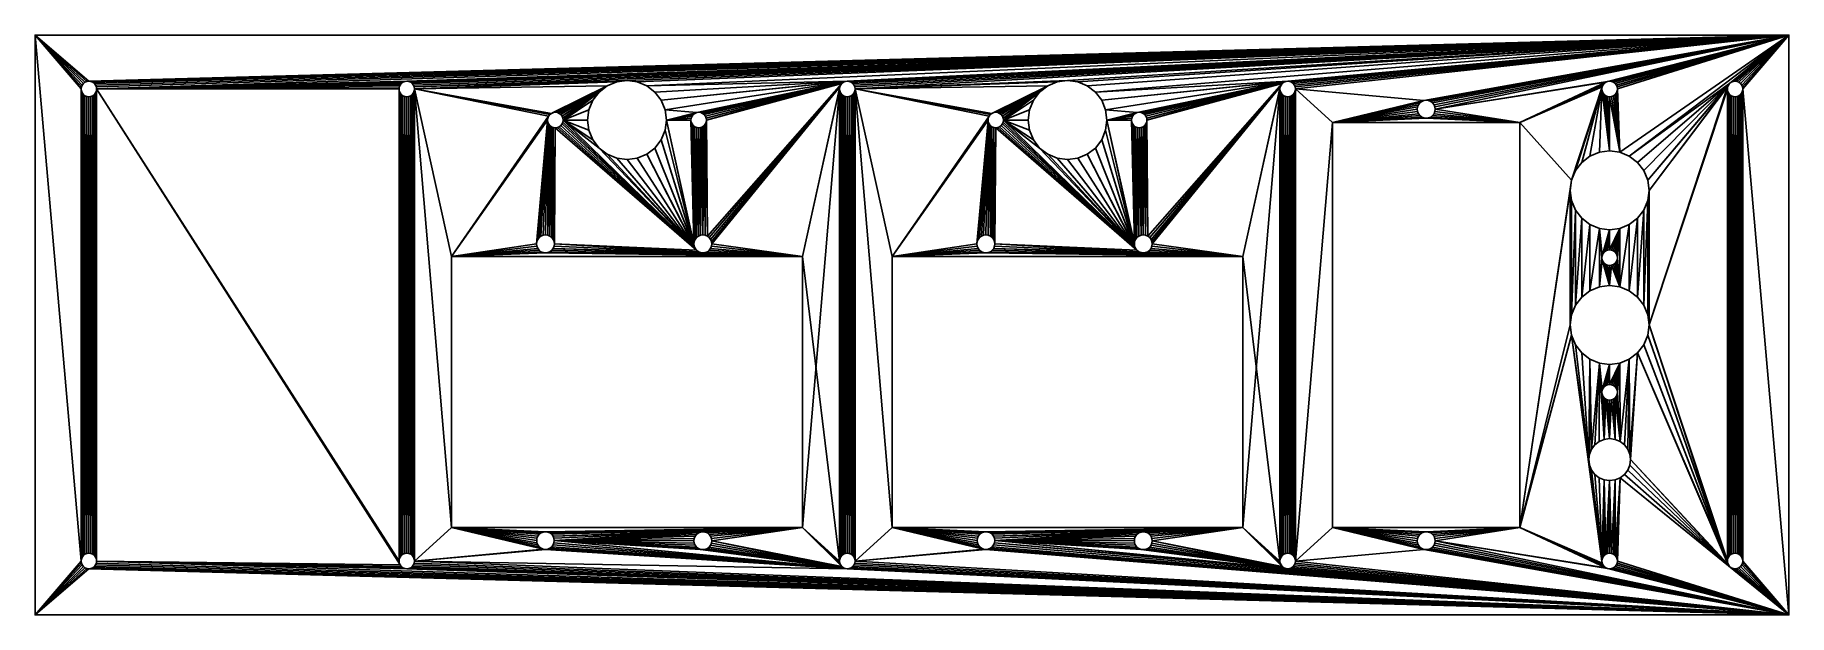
# Model space of a CAD drawing. Header units: metres. Extents: x -75 to 218, y -7 to 90.
import ezdxf

# ---------------------------------------------------------------- set-up
doc = ezdxf.new("R2010")
doc.units = ezdxf.units.M

msp = doc.modelspace()

# ---------------------------------------------------------------- meshes
at = {"layer": 'Layer0'}
mesh = msp.add_polyface(dxfattribs=at)
corners = [(-75.29, 90.29, 1), (218.17, 90.29), (-75.29, 90.29), (218.17, 90.29, 1)]
mesh.append_faces([[corners[k] for k in face] for face in [(0, 1, 2), (1, 0, 3)]], dxfattribs={"vtx0": -1})
mesh = msp.add_polyface(dxfattribs=at)
corners = [(-75.29, 90.29, 1), (-75.29, -6.61), (-75.29, -6.61, 1), (-75.29, 90.29)]
mesh.append_faces([[corners[k] for k in face] for face in [(0, 1, 2), (1, 0, 3)]], dxfattribs={"vtx0": -1})
mesh = msp.add_polyface(dxfattribs=at)
corners = [(-66.29, 1.09), (-75.29, -6.61), (-66.63, 1.13), (-66.94, 1.26), (-67.21, 1.47), (-67.41, 1.74), (-67.54, 2.05), (-67.59, 2.39), (-75.29, 90.29), (-13.09, 1.09), (-64.99, 2.39), (-13.43, 1.13), (-13.74, 1.26), (-14.01, 1.47), (-14.21, 1.74), (-64.99, 81.29), (-14.34, 2.05), (-14.39, 2.39), (10.11, 4.34), (-11.79, 2.39), (9.73, 4.39), (-5.59, 7.99), (-11.79, 81.29), (-5.59, 53.29), (9.38, 4.54), (9.07, 4.77), (8.84, 5.08), (8.69, 5.43), (8.64, 5.81), (8.69, 6.19), (8.84, 6.55), (9.07, 6.86), (9.38, 7.09), (9.73, 7.24), (10.11, 7.29), (10.11, 53.89, 0.01), (9.73, 53.94, 0.01), (9.36, 54.09, 0.01), (-14.39, 81.29), (-14.34, 2.72), (-14.34, 80.95), (-14.21, 3.04), (-14.21, 80.64), (-14.01, 3.31), (-14.01, 80.37), (-13.74, 3.51), (-13.74, 80.16), (-13.43, 3.64), (-13.43, 80.03), (-13.09, 3.69), (-13.09, 79.99), (-12.75, 3.64), (-12.75, 80.03), (-12.44, 3.51), (-12.44, 80.16), (-12.17, 3.31), (-12.17, 80.37), (-11.96, 3.04), (-11.96, 80.64), (-11.83, 2.72), (-11.83, 80.95), (-67.54, 80.95), (-67.54, 2.72), (-67.41, 80.64), (-67.41, 3.04), (-67.21, 80.37), (-67.21, 3.31), (-66.94, 3.51), (-66.94, 80.16), (-66.63, 3.64), (-66.63, 80.03), (-66.29, 3.69), (-66.29, 79.99), (-65.95, 3.64), (-65.95, 80.03), (-65.64, 3.51), (-65.64, 80.16), (-65.37, 3.31), (-65.37, 80.37), (-65.16, 3.04), (-65.16, 80.64), (-65.03, 2.72), (-65.03, 80.95)]
mesh.append_faces([[corners[k] for k in face] for face in [(0, 1, 2), (2, 1, 3), (3, 1, 4), (4, 1, 5), (5, 1, 6), (6, 1, 7), (9, 10, 11), (11, 10, 12), (12, 10, 13), (13, 10, 14), (14, 15, 16), (16, 15, 17), (18, 19, 20), (21, 22, 23), (20, 21, 24), (24, 21, 25), (25, 21, 26), (26, 21, 27), (27, 21, 28), (29, 21, 30), (30, 21, 31), (31, 21, 32), (32, 21, 33), (33, 21, 34), (35, 23, 36), (36, 23, 37), (39, 40, 41), (41, 42, 43), (43, 44, 45), (45, 46, 47), (47, 48, 49), (49, 50, 51), (51, 52, 53), (53, 54, 55), (55, 56, 57), (57, 58, 59), (59, 60, 19), (7, 61, 62), (62, 63, 64), (64, 65, 66), (66, 65, 67), (67, 68, 69), (69, 70, 71), (71, 72, 73), (73, 74, 75), (75, 76, 77), (77, 78, 79), (79, 80, 81), (81, 82, 10)]], dxfattribs={"vtx0": -1, "vtx1": -1})
mesh.append_faces([[corners[k] for k in face] for face in [(14, 10, 15), (20, 19, 21), (21, 19, 22)]], dxfattribs={"vtx0": -1, "vtx1": -1, "vtx2": -1})
mesh.append_faces([[corners[k] for k in face] for face in [(7, 1, 8), (21, 29, 28), (38, 39, 17)]], dxfattribs={"vtx0": -1, "vtx2": -1})
mesh = msp.add_polyface(dxfattribs=at)
corners = [(-75.29, 90.29), (-67.54, 81.62), (-67.59, 81.29), (-67.41, 81.94), (-67.21, 82.21), (-66.94, 82.41), (-66.63, 82.54), (-66.29, 82.59), (-64.99, 81.29), (-13.09, 82.59), (-13.43, 82.54), (-13.74, 82.41), (-14.01, 82.21), (-14.14, 82.04), (-14.21, 81.94), (-14.34, 81.62), (-14.39, 81.29), (-14.39, 2.39), (-11.83, 81.62), (23.76, 82.69), (-11.79, 81.29), (20.46, 81.8), (11.11, 77.21), (10.84, 77.01), (10.64, 76.74), (-5.59, 53.29), (10.51, 76.42), (10.46, 76.09), (8.61, 55.39, 0.01), (8.67, 55.78, 0.01), (8.82, 56.14, 0.01), (9.05, 56.45, 0.01), (-67.59, 2.39), (9.36, 54.09, 0.01), (9.05, 54.33, 0.01), (8.82, 54.64, 0.01), (8.67, 55, 0.01), (-14.34, 2.72), (-14.34, 80.95), (-14.21, 3.04), (-14.21, 80.64), (-14.01, 3.31), (-14.01, 80.37), (-13.74, 3.51), (-13.74, 80.16), (-13.43, 3.64), (-13.43, 80.03), (-13.09, 3.69), (-13.09, 79.99), (-12.75, 3.64), (-12.75, 80.03), (-12.44, 3.51), (-12.44, 80.16), (-12.17, 3.31), (-12.36, 80.22), (-12.17, 80.37), (-11.96, 3.04), (-11.96, 80.64), (-11.83, 2.72), (-11.83, 80.95), (-11.79, 2.39), (-67.54, 80.95), (-67.54, 2.72), (-67.41, 80.64), (-67.41, 3.04), (-67.21, 80.37), (-66.94, 3.51), (-66.94, 80.16), (-66.63, 3.64), (-66.63, 80.03), (-66.29, 3.69), (-66.29, 79.99), (-65.95, 3.64), (-65.95, 80.03), (-65.64, 3.51), (-65.64, 80.16), (-65.37, 3.31), (-65.37, 80.37), (-65.16, 3.04), (-65.16, 80.64), (-65.03, 2.72), (-65.03, 80.95), (-64.99, 2.39)]
mesh.append_faces([[corners[k] for k in face] for face in [(1, 0, 3), (3, 0, 4), (4, 0, 5), (5, 0, 6), (6, 0, 7), (18, 19, 20), (28, 27, 29), (29, 27, 30), (30, 27, 31), (33, 25, 34), (34, 25, 35), (35, 25, 36), (36, 25, 28), (61, 32, 2)]], dxfattribs={"vtx0": -1, "vtx1": -1})
mesh.append_faces([[corners[k] for k in face] for face in [(8, 16, 17), (20, 21, 22), (20, 24, 25), (25, 27, 28), (32, 0, 2)]], dxfattribs={"vtx0": -1, "vtx1": -1, "vtx2": -1})
mesh.append_faces([[corners[k] for k in face] for face in [(0, 1, 2), (8, 9, 10), (8, 10, 11), (8, 11, 12), (8, 12, 13), (8, 13, 14), (8, 14, 15), (8, 15, 16), (20, 22, 23), (20, 23, 24), (25, 24, 26), (25, 26, 27), (37, 16, 38), (39, 38, 40), (41, 40, 42), (43, 42, 44), (45, 44, 46), (47, 46, 48), (49, 48, 50), (51, 50, 52), (53, 52, 54), (53, 54, 55), (56, 55, 57), (58, 57, 59), (60, 59, 20), (62, 61, 63), (64, 63, 65), (66, 65, 67), (68, 67, 69), (70, 69, 71), (72, 71, 73), (74, 73, 75), (76, 75, 77), (78, 77, 79), (80, 79, 81), (82, 81, 8)]], dxfattribs={"vtx0": -1, "vtx2": -1})
mesh = msp.add_polyface(dxfattribs=at)
corners = [(-66.29, 82.59), (-75.29, 90.29), (218.17, 90.29), (-65.95, 82.54), (-65.64, 82.41), (-65.37, 82.21), (-65.16, 81.94), (-65.03, 81.62), (-64.99, 81.29), (-11.79, 81.29), (23.76, 82.69), (22.05, 82.46), (20.46, 81.8), (9.73, 56.84, 0.01), (10.46, 76.09), (10.11, 56.89, 0.01), (11.11, 77.21), (11.42, 77.34), (11.76, 77.39), (12.1, 77.34), (12.41, 77.21), (12.68, 77.01), (12.89, 76.74), (13.02, 76.42), (19.09, 80.75), (13.06, 76.09), (18.05, 79.39), (17.39, 77.8), (17.16, 76.09), (30.14, 77.8), (35.42, 77.34), (30.36, 76.09), (35.11, 77.21), (34.84, 77.01), (34.64, 76.74), (34.51, 76.42), (34.46, 76.09), (10.5, 56.84, 0.01), (10.51, 75.75), (10.86, 56.69, 0.01), (10.64, 75.44), (10.84, 75.17), (11.11, 74.96), (11.17, 56.45, 0.01), (11.42, 74.83), (11.56, 55.78, 0.01), (11.76, 74.79), (35.39, 54.33, 0), (12.1, 74.83), (12.41, 74.96), (12.68, 75.17), (12.89, 75.44), (13.02, 75.75), (19.09, 71.42), (18.05, 72.79), (17.39, 74.38), (20.46, 70.37), (22.05, 69.71), (35.15, 54.64, 0), (23.76, 69.49), (25.47, 69.71), (27.06, 70.37), (35, 55, 0), (28.43, 71.42), (29.48, 72.79), (30.14, 74.38), (34.95, 55.39, 0)]
mesh.append_faces([[corners[k] for k in face] for face in [(0, 2, 3), (3, 2, 4), (4, 2, 5), (5, 2, 6), (6, 2, 7), (7, 2, 8), (13, 14, 15), (16, 12, 17), (17, 12, 18), (18, 12, 19), (19, 12, 20), (20, 12, 21), (21, 12, 22), (22, 12, 23), (23, 24, 25), (29, 30, 31), (53, 25, 54), (54, 25, 55), (55, 25, 28)]], dxfattribs={"vtx0": -1, "vtx1": -1})
mesh.append_faces([[corners[k] for k in face] for face in [(47, 25, 53), (66, 31, 36)]], dxfattribs={"vtx0": -1, "vtx1": -1, "vtx2": -1})
mesh.append_faces([[corners[k] for k in face] for face in [(0, 1, 2), (9, 10, 11), (9, 11, 12), (23, 12, 24), (25, 24, 26), (25, 26, 27), (25, 27, 28), (31, 30, 32), (31, 32, 33), (31, 33, 34), (31, 34, 35), (31, 35, 36), (14, 37, 15), (37, 14, 38), (39, 38, 40), (39, 40, 41), (39, 41, 42), (43, 42, 44), (45, 44, 46), (47, 46, 48), (47, 48, 49), (47, 49, 50), (47, 50, 51), (47, 51, 52), (47, 52, 25), (47, 53, 56), (47, 56, 57), (58, 57, 59), (58, 59, 60), (58, 60, 61), (62, 61, 63), (62, 63, 64), (62, 64, 65), (62, 65, 31)]], dxfattribs={"vtx0": -1, "vtx2": -1})
mesh = msp.add_polyface(dxfattribs=at)
corners = [(9.73, 53.94, 1.01), (-5.59, 53.29, 1), (10.11, 53.89, 1.01), (10.11, 7.29, 1), (-5.59, 7.99, 1), (9.73, 7.24, 1), (9.38, 7.09, 1), (9.07, 6.86, 1), (8.84, 6.55, 1), (8.69, 6.19, 1), (8.64, 5.81, 1), (-75.29, -6.61, 1), (-67.59, 2.39, 1), (-75.29, 90.29, 1), (-67.54, 2.05, 1), (-67.41, 1.74, 1), (-67.21, 1.47, 1), (-66.94, 1.26, 1), (-66.63, 1.13, 1), (-66.29, 1.09, 1), (-64.99, 2.39, 1), (-13.09, 1.09, 1), (-13.43, 1.13, 1), (-13.74, 1.26, 1), (-14.01, 1.47, 1), (-14.21, 1.74, 1), (-64.99, 81.29, 1), (-14.34, 2.05, 1), (-14.39, 2.39, 1), (-11.79, 2.39, 1), (10.11, 4.34, 1), (9.73, 4.39, 1), (-11.79, 81.29, 1), (9.38, 4.54, 1), (9.07, 4.77, 1), (8.84, 5.08, 1), (8.69, 5.43, 1), (-14.34, 2.72, 1), (-14.39, 81.29, 1), (-14.34, 80.95, 1), (-14.21, 3.04, 1), (-14.21, 80.64, 1), (-14.01, 3.31, 1), (-14.01, 80.37, 1), (-13.74, 3.51, 1), (-13.74, 80.16, 1), (-13.43, 3.64, 1), (-13.43, 80.03, 1), (-13.09, 3.69, 1), (-13.09, 79.99, 1), (-12.75, 3.64, 1), (-12.75, 80.03, 1), (-12.44, 3.51, 1), (-12.44, 80.16, 1), (-12.17, 3.31, 1), (-12.17, 80.37, 1), (-11.96, 3.04, 1), (-11.96, 80.64, 1), (-11.83, 2.72, 1), (-11.83, 80.95, 1), (-67.54, 80.95, 1), (-67.54, 2.72, 1), (-67.41, 80.64, 1), (-67.41, 3.04, 1), (-67.21, 80.37, 1), (-67.21, 3.31, 1), (-66.94, 3.51, 1), (-66.94, 80.16, 1), (-66.63, 3.64, 1), (-66.63, 80.03, 1), (-66.29, 3.69, 1), (-66.29, 79.99, 1), (-65.95, 3.64, 1), (-65.95, 80.03, 1), (-65.64, 3.51, 1), (-65.64, 80.16, 1), (-65.37, 3.31, 1), (-65.37, 80.37, 1), (-65.16, 3.04, 1), (-65.16, 80.64, 1), (-65.03, 2.72, 1), (-65.03, 80.95, 1)]
mesh.append_faces([[corners[k] for k in face] for face in [(0, 1, 2), (3, 4, 5), (5, 4, 6), (6, 4, 7), (7, 4, 8), (8, 4, 9), (9, 4, 10), (11, 12, 13), (12, 11, 14), (14, 11, 15), (15, 11, 16), (16, 11, 17), (17, 11, 18), (18, 11, 19), (1, 32, 4), (37, 38, 28)]], dxfattribs={"vtx0": -1, "vtx1": -1})
mesh.append_faces([[corners[k] for k in face] for face in [(20, 25, 26), (29, 31, 4), (29, 4, 32)]], dxfattribs={"vtx0": -1, "vtx1": -1, "vtx2": -1})
mesh.append_faces([[corners[k] for k in face] for face in [(20, 21, 22), (20, 22, 23), (20, 23, 24), (20, 24, 25), (26, 25, 27), (26, 27, 28), (29, 30, 31), (4, 31, 33), (4, 33, 34), (4, 34, 35), (4, 35, 36), (4, 36, 10), (39, 37, 40), (41, 40, 42), (43, 42, 44), (45, 44, 46), (47, 46, 48), (49, 48, 50), (51, 50, 52), (53, 52, 54), (55, 54, 56), (57, 56, 58), (59, 58, 29), (60, 12, 61), (62, 61, 63), (64, 63, 65), (64, 65, 66), (67, 66, 68), (69, 68, 70), (71, 70, 72), (73, 72, 74), (75, 74, 76), (77, 76, 78), (79, 78, 80), (81, 80, 20)]], dxfattribs={"vtx0": -1, "vtx2": -1})
mesh = msp.add_polyface(dxfattribs=at)
corners = [(-5.59, 53.29, 1), (8.67, 55, 1.01), (8.61, 55.39, 1.01), (8.82, 54.64, 1.01), (9.05, 54.33, 1.01), (9.36, 54.09, 1.01), (9.73, 53.94, 1.01), (-75.29, 90.29, 1), (-67.59, 2.39, 1), (-67.59, 81.29, 1), (-66.29, 82.59, 1), (-66.63, 82.54, 1), (-66.94, 82.41, 1), (-67.21, 82.21, 1), (-67.41, 81.94, 1), (-67.54, 81.62, 1), (-13.09, 82.59, 1), (-64.99, 81.29, 1), (-13.43, 82.54, 1), (-13.74, 82.41, 1), (-14.01, 82.21, 1), (-14.21, 81.94, 1), (-14.34, 81.62, 1), (-14.39, 81.29, 1), (-14.39, 2.39, 1), (23.76, 82.69, 1), (-11.83, 81.62, 1), (-11.79, 81.29, 1), (20.46, 81.8, 1), (11.11, 77.21, 1), (10.84, 77.01, 1), (10.64, 76.74, 1), (10.51, 76.42, 1), (10.46, 76.09, 1), (8.67, 55.78, 1.01), (8.82, 56.14, 1.01), (9.05, 56.45, 1.01), (9.36, 56.69, 1.01), (-14.34, 2.72, 1), (-14.34, 80.95, 1), (-14.21, 3.04, 1), (-14.21, 80.64, 1), (-14.01, 3.31, 1), (-14.01, 80.37, 1), (-13.74, 3.51, 1), (-13.74, 80.16, 1), (-13.43, 3.64, 1), (-13.43, 80.03, 1), (-13.09, 3.69, 1), (-13.09, 79.99, 1), (-12.75, 3.64, 1), (-12.75, 80.03, 1), (-12.44, 3.51, 1), (-12.44, 80.16, 1), (-12.17, 3.31, 1), (-12.17, 80.37, 1), (-11.96, 3.04, 1), (-11.96, 80.64, 1), (-11.83, 2.72, 1), (-11.83, 80.95, 1), (-11.79, 2.39, 1), (-67.54, 80.95, 1), (-67.54, 2.72, 1), (-67.41, 80.64, 1), (-67.41, 3.04, 1), (-67.21, 80.37, 1), (-66.94, 3.51, 1), (-66.94, 80.16, 1), (-66.63, 3.64, 1), (-66.63, 80.03, 1), (-66.29, 3.69, 1), (-66.29, 79.99, 1), (-65.95, 3.64, 1), (-65.95, 80.03, 1), (-65.64, 3.51, 1), (-65.64, 80.16, 1), (-65.37, 3.31, 1), (-65.37, 80.37, 1), (-65.16, 3.04, 1), (-65.16, 80.64, 1), (-65.03, 2.72, 1), (-65.03, 80.95, 1), (-64.99, 2.39, 1)]
mesh.append_faces([[corners[k] for k in face] for face in [(1, 0, 3), (3, 0, 4), (4, 0, 5), (5, 0, 6), (10, 7, 11), (11, 7, 12), (12, 7, 13), (13, 7, 14), (14, 7, 15), (15, 7, 9), (16, 17, 18), (18, 17, 19), (19, 17, 20), (20, 17, 21), (21, 17, 22), (22, 17, 23), (29, 27, 30), (30, 27, 31), (31, 0, 32), (32, 0, 33), (23, 38, 39), (39, 40, 41), (41, 42, 43), (43, 44, 45), (45, 46, 47), (47, 48, 49), (49, 50, 51), (51, 52, 53), (53, 54, 55), (55, 56, 57), (57, 58, 59), (59, 60, 27), (61, 62, 63), (63, 64, 65), (65, 66, 67), (67, 68, 69), (69, 70, 71), (71, 72, 73), (73, 74, 75), (75, 76, 77), (77, 78, 79), (79, 80, 81), (81, 82, 17)]], dxfattribs={"vtx0": -1, "vtx1": -1})
mesh.append_faces([[corners[k] for k in face] for face in [(7, 8, 9), (23, 17, 24), (28, 27, 29), (31, 27, 0), (33, 0, 2)]], dxfattribs={"vtx0": -1, "vtx1": -1, "vtx2": -1})
mesh.append_faces([[corners[k] for k in face] for face in [(0, 1, 2), (25, 26, 27), (33, 2, 34), (33, 34, 35), (33, 35, 36), (33, 36, 37), (8, 61, 9)]], dxfattribs={"vtx0": -1, "vtx2": -1})
mesh = msp.add_polyface(dxfattribs=at)
corners = [(11.76, 74.79, 1), (35.39, 54.33, 1), (12.1, 74.83, 1), (12.41, 74.96, 1), (12.68, 75.17, 1), (12.89, 75.44, 1), (13.02, 75.75, 1), (13.06, 76.09, 1), (19.09, 71.42, 1), (18.05, 72.79, 1), (17.39, 74.38, 1), (17.16, 76.09, 1), (20.46, 70.37, 1), (22.05, 69.71, 1), (35.15, 54.64, 1), (23.76, 69.49, 1), (25.47, 69.71, 1), (27.06, 70.37, 1), (35, 55, 1), (28.43, 71.42, 1), (29.48, 72.79, 1), (30.14, 74.38, 1), (30.36, 76.09, 1), (34.95, 55.39, 1), (34.46, 76.09, 1), (34.51, 75.75, 1), (10.5, 56.84, 1.01), (10.46, 76.09, 1), (10.11, 56.89, 1.01), (10.51, 75.75, 1), (10.86, 56.69, 1.01), (10.64, 75.44, 1), (10.84, 75.17, 1), (11.11, 74.96, 1), (11.17, 56.45, 1.01), (11.42, 74.83, 1), (11.56, 55.78, 1.01), (-75.29, 90.29, 1), (-66.29, 82.59, 1), (218.17, 90.29, 1), (-65.95, 82.54, 1), (-65.64, 82.41, 1), (-65.37, 82.21, 1), (-65.16, 81.94, 1), (-65.03, 81.62, 1), (-64.99, 81.29, 1), (23.76, 82.69, 1), (-11.79, 81.29, 1), (22.05, 82.46, 1), (20.46, 81.8, 1), (11.11, 77.21, 1), (11.42, 77.34, 1), (11.76, 77.39, 1), (12.1, 77.34, 1), (12.41, 77.21, 1), (12.68, 77.01, 1), (12.89, 76.74, 1), (13.02, 76.42, 1), (19.09, 80.75, 1), (18.05, 79.39, 1), (17.39, 77.8, 1), (35.42, 77.34, 1), (30.14, 77.8, 1), (35.11, 77.21, 1), (34.84, 77.01, 1), (34.64, 76.74, 1), (34.51, 76.42, 1)]
mesh.append_faces([[corners[k] for k in face] for face in [(0, 1, 2), (2, 1, 3), (3, 1, 4), (4, 1, 5), (5, 1, 6), (6, 1, 7), (8, 1, 12), (12, 1, 13), (13, 14, 15), (15, 14, 16), (16, 14, 17), (17, 18, 19), (19, 18, 20), (20, 18, 21), (21, 18, 22), (24, 23, 25), (26, 27, 28), (27, 26, 29), (29, 30, 31), (31, 30, 32), (32, 30, 33), (33, 34, 35), (35, 36, 0), (37, 38, 39), (46, 47, 48), (48, 47, 49), (49, 57, 58), (58, 7, 59), (59, 7, 60), (60, 7, 11), (61, 22, 63), (63, 22, 64), (64, 22, 65), (65, 22, 66), (66, 22, 24)]], dxfattribs={"vtx0": -1, "vtx1": -1})
mesh.append_faces([[corners[k] for k in face] for face in [(7, 1, 8), (22, 23, 24)]], dxfattribs={"vtx0": -1, "vtx1": -1, "vtx2": -1})
mesh.append_faces([[corners[k] for k in face] for face in [(7, 8, 9), (7, 9, 10), (7, 10, 11), (39, 38, 40), (39, 40, 41), (39, 41, 42), (39, 42, 43), (39, 43, 44), (39, 44, 45), (49, 50, 51), (49, 51, 52), (49, 52, 53), (49, 53, 54), (49, 54, 55), (49, 55, 56), (49, 56, 57), (58, 57, 7), (61, 62, 22)]], dxfattribs={"vtx0": -1, "vtx2": -1})
mesh = msp.add_polyface(dxfattribs=at)
corners = [(-64.99, 81.29), (218.17, 90.29), (-13.09, 82.59), (-12.75, 82.54), (-12.44, 82.41), (-12.17, 82.21), (-11.96, 81.94), (-11.83, 81.62), (23.76, 82.69), (27.06, 81.8), (60.61, 82.59), (28.43, 80.75), (29.48, 79.39), (60.27, 82.54), (30.14, 77.8), (35.42, 77.34), (35.76, 77.39), (36.1, 77.34), (36.41, 77.21), (36.68, 77.01), (36.89, 76.74), (37.02, 76.42), (37.06, 76.09), (59.96, 82.41), (59.69, 82.21), (37.2, 56.69, 0), (37.51, 56.45, 0), (37.75, 56.14, 0), (37.9, 55.78, 0), (37.95, 55.39, 0), (59.49, 81.94), (59.36, 81.62), (53.11, 53.29), (59.31, 81.29), (61.91, 81.29), (84.81, 77.21), (84.54, 77.01), (84.34, 76.74), (68.11, 53.29), (84.16, 76.09), (82.31, 55.39, 0), (34.95, 55.39, 0), (34.46, 76.09), (34.51, 75.75), (34.64, 75.44), (34.84, 75.17), (35.11, 74.96), (35, 55.78, 0), (35.15, 56.14, 0), (35.42, 74.83), (35.39, 56.45, 0), (35.7, 56.69, 0), (35.76, 74.79), (36.06, 56.84, 0), (36.1, 74.83), (36.45, 56.89, 0), (36.41, 74.96), (36.68, 75.17), (36.84, 56.84, 0), (36.89, 75.44), (37.02, 75.75), (59.36, 2.72), (59.36, 80.95)]
mesh.append_faces([[corners[k] for k in face] for face in [(2, 1, 3), (3, 1, 4), (4, 1, 5), (5, 1, 6), (6, 1, 7), (9, 10, 11), (11, 10, 12), (12, 13, 14), (15, 13, 16), (16, 13, 17), (17, 13, 18), (18, 13, 19), (19, 13, 20), (20, 13, 21), (21, 13, 22), (25, 24, 26), (26, 24, 27), (27, 24, 28), (28, 24, 29), (46, 41, 45), (41, 46, 47), (47, 46, 48), (48, 49, 50), (50, 49, 51), (51, 52, 53), (53, 54, 55), (55, 57, 58), (58, 59, 25)]], dxfattribs={"vtx0": -1, "vtx1": -1})
mesh.append_faces([[corners[k] for k in face] for face in [(0, 1, 2), (7, 1, 8), (14, 13, 15), (22, 24, 25), (29, 31, 32), (34, 37, 38), (38, 39, 40)]], dxfattribs={"vtx0": -1, "vtx1": -1, "vtx2": -1})
mesh.append_faces([[corners[k] for k in face] for face in [(12, 10, 13), (22, 13, 23), (22, 23, 24), (29, 24, 30), (29, 30, 31), (32, 31, 33), (34, 35, 36), (34, 36, 37), (41, 42, 43), (41, 43, 44), (41, 44, 45), (48, 46, 49), (51, 49, 52), (53, 52, 54), (55, 54, 56), (55, 56, 57), (58, 57, 59), (25, 59, 60), (25, 60, 22), (61, 33, 62)]], dxfattribs={"vtx0": -1, "vtx2": -1})
mesh = msp.add_polyface(dxfattribs=at)
corners = [(34.95, 55.39, 1), (35.11, 74.96, 1), (34.84, 75.17, 1), (35, 55.78, 1), (35.15, 56.14, 1), (35.42, 74.83, 1), (35.39, 56.45, 1), (35.7, 56.69, 1), (35.76, 74.79, 1), (36.06, 56.84, 1), (36.1, 74.83, 1), (36.45, 56.89, 1), (36.41, 74.96, 1), (36.68, 75.17, 1), (36.84, 56.84, 1), (36.89, 75.44, 1), (37.2, 56.69, 1), (37.02, 75.75, 1), (37.06, 76.09, 1), (34.51, 75.75, 1), (34.64, 75.44, 1), (59.31, 81.29, 1), (59.36, 2.72, 1), (59.36, 80.95, 1), (218.17, 90.29, 1), (-64.99, 81.29, 1), (-13.09, 82.59, 1), (-12.75, 82.54, 1), (-12.44, 82.41, 1), (-12.17, 82.21, 1), (-11.96, 81.94, 1), (-11.83, 81.62, 1), (23.76, 82.69, 1), (60.61, 82.59, 1), (27.06, 81.8, 1), (28.43, 80.75, 1), (29.48, 79.39, 1), (60.27, 82.54, 1), (30.14, 77.8, 1), (35.42, 77.34, 1), (35.76, 77.39, 1), (36.1, 77.34, 1), (36.41, 77.21, 1), (36.68, 77.01, 1), (36.89, 76.74, 1), (37.02, 76.42, 1), (59.96, 82.41, 1), (59.69, 82.21, 1), (37.51, 56.45, 1), (37.75, 56.14, 1), (37.9, 55.78, 1), (37.95, 55.39, 1), (59.49, 81.94, 1), (59.36, 81.62, 1), (53.11, 53.29, 1), (84.81, 77.21, 1), (61.91, 81.29, 1), (84.54, 77.01, 1), (84.34, 76.74, 1), (68.11, 53.29, 1), (84.21, 76.42, 1), (84.16, 76.09, 1), (82.31, 55.39, 1)]
mesh.append_faces([[corners[k] for k in face] for face in [(1, 4, 5), (5, 7, 8), (8, 9, 10), (10, 11, 12), (12, 11, 13), (13, 14, 15), (15, 16, 17), (17, 16, 18), (19, 0, 20), (20, 0, 2), (21, 22, 23), (33, 36, 37), (37, 18, 46), (46, 18, 47), (47, 51, 52), (52, 51, 53), (53, 54, 21), (55, 56, 57), (57, 56, 58), (60, 59, 61)]], dxfattribs={"vtx0": -1, "vtx1": -1})
mesh.append_faces([[corners[k] for k in face] for face in [(24, 25, 26), (24, 31, 32), (37, 38, 39), (47, 18, 16), (53, 51, 54), (58, 56, 59), (61, 59, 62)]], dxfattribs={"vtx0": -1, "vtx1": -1, "vtx2": -1})
mesh.append_faces([[corners[k] for k in face] for face in [(0, 1, 2), (1, 0, 3), (1, 3, 4), (5, 4, 6), (5, 6, 7), (8, 7, 9), (10, 9, 11), (13, 11, 14), (15, 14, 16), (24, 26, 27), (24, 27, 28), (24, 28, 29), (24, 29, 30), (24, 30, 31), (33, 34, 35), (33, 35, 36), (37, 36, 38), (37, 39, 40), (37, 40, 41), (37, 41, 42), (37, 42, 43), (37, 43, 44), (37, 44, 45), (37, 45, 18), (47, 16, 48), (47, 48, 49), (47, 49, 50), (47, 50, 51)]], dxfattribs={"vtx0": -1, "vtx2": -1})
mesh = msp.add_polyface(dxfattribs=at)
corners = [(23.76, 82.69), (218.17, 90.29), (25.47, 82.46), (27.06, 81.8), (60.61, 82.59), (61.91, 81.29), (97.46, 82.69), (95.75, 82.46), (94.16, 81.8), (84.81, 77.21), (68.11, 53.29), (84.34, 76.74), (84.21, 76.42), (84.16, 76.09), (82.31, 55.39, 0), (82.37, 55.78, 0), (82.52, 56.14, 0), (82.75, 56.45, 0), (83.06, 56.69, 0), (83.43, 56.84, 0), (83.81, 56.89, 0), (85.12, 77.34), (85.46, 77.39), (85.8, 77.34), (86.11, 77.21), (86.38, 77.01), (86.59, 76.74), (86.72, 76.42), (92.79, 80.75), (86.76, 76.09), (91.75, 79.39), (91.09, 77.8), (90.86, 76.09), (84.2, 56.84, 0), (84.21, 75.75), (84.56, 56.69, 0), (84.34, 75.44), (84.54, 75.17), (84.81, 74.96), (84.87, 56.45, 0), (85.12, 74.83), (85.11, 56.14, 0), (85.26, 55.78, 0), (85.46, 74.79), (85.31, 55.39, 0), (109.09, 54.33, 0), (85.8, 74.83), (86.11, 74.96), (86.38, 75.17), (86.59, 75.44), (86.72, 75.75), (92.79, 71.42), (91.75, 72.79), (91.09, 74.38), (94.16, 70.37), (95.75, 69.71), (108.85, 54.64, 0), (97.46, 69.49), (99.17, 69.71), (100.76, 70.37), (108.7, 55, 0), (102.13, 71.42)]
mesh.append_faces([[corners[k] for k in face] for face in [(0, 1, 2), (2, 1, 3), (14, 13, 15), (15, 13, 16), (16, 13, 17), (17, 13, 18), (18, 13, 19), (19, 13, 20), (9, 8, 21), (21, 8, 22), (22, 8, 23), (23, 8, 24), (24, 8, 25), (25, 8, 26), (26, 8, 27), (27, 28, 29), (33, 34, 35), (35, 38, 39), (39, 40, 41), (41, 40, 42), (42, 43, 44), (51, 29, 52), (52, 29, 53), (53, 29, 32)]], dxfattribs={"vtx0": -1, "vtx1": -1})
mesh.append_faces([[corners[k] for k in face] for face in [(3, 1, 4), (5, 8, 9), (45, 44, 43), (45, 29, 51)]], dxfattribs={"vtx0": -1, "vtx1": -1, "vtx2": -1})
mesh.append_faces([[corners[k] for k in face] for face in [(5, 6, 7), (5, 7, 8), (10, 11, 12), (10, 12, 13), (27, 8, 28), (29, 28, 30), (29, 30, 31), (29, 31, 32), (13, 33, 20), (33, 13, 34), (35, 34, 36), (35, 36, 37), (35, 37, 38), (39, 38, 40), (42, 40, 43), (45, 43, 46), (45, 46, 47), (45, 47, 48), (45, 48, 49), (45, 49, 50), (45, 50, 29), (45, 51, 54), (45, 54, 55), (56, 55, 57), (56, 57, 58), (56, 58, 59), (60, 59, 61)]], dxfattribs={"vtx0": -1, "vtx2": -1})
mesh = msp.add_polyface(dxfattribs=at)
corners = [(84.2, 56.84, 1), (84.16, 76.09, 1), (83.81, 56.89, 1), (84.21, 75.75, 1), (84.56, 56.69, 1), (84.34, 75.44, 1), (84.54, 75.17, 1), (84.81, 74.96, 1), (84.87, 56.45, 1), (85.12, 74.83, 1), (85.11, 56.14, 1), (85.26, 55.78, 1), (85.46, 74.79, 1), (85.31, 55.39, 1), (109.09, 54.33, 1), (85.8, 74.83, 1), (86.11, 74.96, 1), (86.38, 75.17, 1), (86.59, 75.44, 1), (86.72, 75.75, 1), (86.76, 76.09, 1), (92.79, 71.42, 1), (91.75, 72.79, 1), (91.09, 74.38, 1), (90.86, 76.09, 1), (94.16, 70.37, 1), (95.75, 69.71, 1), (108.85, 54.64, 1), (97.46, 69.49, 1), (99.17, 69.71, 1), (100.76, 70.37, 1), (108.7, 55, 1), (102.13, 71.42, 1), (218.17, 90.29, 1), (23.76, 82.69, 1), (25.47, 82.46, 1), (27.06, 81.8, 1), (60.61, 82.59, 1), (97.46, 82.69, 1), (61.91, 81.29, 1), (95.75, 82.46, 1), (94.16, 81.8, 1), (84.81, 77.21, 1), (84.34, 76.74, 1), (68.11, 53.29, 1), (84.21, 76.42, 1), (82.31, 55.39, 1), (82.37, 55.78, 1), (82.52, 56.14, 1), (82.75, 56.45, 1), (83.06, 56.69, 1), (83.43, 56.84, 1), (85.12, 77.34, 1), (85.46, 77.39, 1), (85.8, 77.34, 1), (86.11, 77.21, 1), (86.38, 77.01, 1), (86.59, 76.74, 1), (86.72, 76.42, 1), (92.79, 80.75, 1), (91.75, 79.39, 1), (91.09, 77.8, 1)]
mesh.append_faces([[corners[k] for k in face] for face in [(0, 1, 2), (1, 0, 3), (3, 4, 5), (5, 4, 6), (6, 4, 7), (7, 8, 9), (9, 11, 12), (12, 14, 15), (15, 14, 16), (16, 14, 17), (17, 14, 18), (18, 14, 19), (19, 14, 20), (21, 14, 25), (25, 14, 26), (26, 27, 28), (28, 27, 29), (29, 27, 30), (30, 31, 32), (38, 39, 40), (40, 39, 41), (43, 44, 45), (41, 58, 59), (59, 20, 60), (60, 20, 61), (61, 20, 24)]], dxfattribs={"vtx0": -1, "vtx1": -1})
mesh.append_faces([[corners[k] for k in face] for face in [(13, 14, 12), (20, 14, 21), (33, 36, 37), (41, 39, 42)]], dxfattribs={"vtx0": -1, "vtx1": -1, "vtx2": -1})
mesh.append_faces([[corners[k] for k in face] for face in [(3, 0, 4), (7, 4, 8), (9, 8, 10), (9, 10, 11), (12, 11, 13), (20, 21, 22), (20, 22, 23), (20, 23, 24), (26, 14, 27), (33, 34, 35), (33, 35, 36), (1, 46, 47), (1, 47, 48), (1, 48, 49), (1, 49, 50), (1, 50, 51), (1, 51, 2), (41, 42, 52), (41, 52, 53), (41, 53, 54), (41, 54, 55), (41, 55, 56), (41, 56, 57), (41, 57, 58), (59, 58, 20)]], dxfattribs={"vtx0": -1, "vtx2": -1})
mesh = msp.add_polyface(dxfattribs=at)
corners = [(60.61, 82.59), (218.17, 90.29), (60.95, 82.54), (61.26, 82.41), (61.53, 82.21), (61.74, 81.94), (61.87, 81.62), (61.91, 81.29), (102.13, 80.75), (134.31, 82.59), (103.18, 79.39), (133.97, 82.54), (103.84, 77.8), (109.12, 77.34), (104.06, 76.09), (108.81, 77.21), (108.54, 77.01), (108.34, 76.74), (108.21, 76.42), (108.16, 76.09), (109.46, 77.39), (109.8, 77.34), (110.11, 77.21), (110.38, 77.01), (110.59, 76.74), (110.72, 76.42), (110.76, 76.09), (133.39, 82.21), (110.9, 56.69, 0), (111.21, 56.45, 0), (111.45, 56.14, 0), (111.6, 55.78, 0), (111.65, 55.39, 0), (109.09, 54.33, 0), (95.75, 69.71), (108.85, 54.64, 0), (100.76, 70.37), (108.7, 55, 0), (102.13, 71.42), (103.18, 72.79), (103.84, 74.38), (108.65, 55.39, 0), (108.21, 75.75), (108.34, 75.44), (108.54, 75.17), (108.81, 74.96), (108.7, 55.78, 0), (108.85, 56.14, 0), (109.12, 74.83), (109.09, 56.45, 0), (109.4, 56.69, 0), (109.46, 74.79), (109.76, 56.84, 0), (109.8, 74.83), (110.15, 56.89, 0), (110.11, 74.96), (110.38, 75.17), (110.54, 56.84, 0), (110.59, 75.44), (110.72, 75.75)]
mesh.append_faces([[corners[k] for k in face] for face in [(0, 1, 2), (2, 1, 3), (3, 1, 4), (4, 1, 5), (5, 1, 6), (6, 1, 7), (8, 9, 10), (10, 11, 12), (12, 13, 14), (13, 11, 20), (20, 11, 21), (21, 11, 22), (22, 11, 23), (23, 11, 24), (24, 11, 25), (25, 11, 26), (28, 27, 29), (29, 27, 30), (30, 27, 31), (31, 27, 32), (33, 34, 35), (35, 36, 37), (37, 14, 41), (45, 41, 44), (41, 45, 46), (46, 45, 47), (47, 48, 49), (49, 48, 50), (50, 51, 52), (52, 53, 54), (54, 56, 57), (57, 58, 28)]], dxfattribs={"vtx0": -1, "vtx1": -1})
mesh.append_faces([[corners[k] for k in face] for face in [(12, 11, 13), (26, 27, 28), (41, 14, 19)]], dxfattribs={"vtx0": -1, "vtx1": -1, "vtx2": -1})
mesh.append_faces([[corners[k] for k in face] for face in [(10, 9, 11), (14, 13, 15), (14, 15, 16), (14, 16, 17), (14, 17, 18), (14, 18, 19), (37, 38, 39), (37, 39, 40), (37, 40, 14), (41, 19, 42), (41, 42, 43), (41, 43, 44), (47, 45, 48), (50, 48, 51), (52, 51, 53), (54, 53, 55), (54, 55, 56), (57, 56, 58), (28, 58, 59), (28, 59, 26)]], dxfattribs={"vtx0": -1, "vtx2": -1})
mesh = msp.add_polyface(dxfattribs=at)
corners = [(108.65, 55.39, 1), (108.81, 74.96, 1), (108.54, 75.17, 1), (108.7, 55.78, 1), (108.85, 56.14, 1), (109.12, 74.83, 1), (109.09, 56.45, 1), (109.4, 56.69, 1), (109.46, 74.79, 1), (109.76, 56.84, 1), (109.8, 74.83, 1), (110.15, 56.89, 1), (110.11, 74.96, 1), (110.38, 75.17, 1), (110.54, 56.84, 1), (110.59, 75.44, 1), (110.9, 56.69, 1), (110.72, 75.75, 1), (110.76, 76.09, 1), (100.76, 70.37, 1), (108.85, 54.64, 1), (108.7, 55, 1), (102.13, 71.42, 1), (103.18, 72.79, 1), (103.84, 74.38, 1), (104.06, 76.09, 1), (108.16, 76.09, 1), (108.21, 75.75, 1), (108.34, 75.44, 1), (218.17, 90.29, 1), (60.61, 82.59, 1), (60.95, 82.54, 1), (61.26, 82.41, 1), (61.53, 82.21, 1), (61.74, 81.94, 1), (61.87, 81.62, 1), (61.91, 81.29, 1), (134.31, 82.59, 1), (102.13, 80.75, 1), (103.18, 79.39, 1), (133.97, 82.54, 1), (103.84, 77.8, 1), (109.12, 77.34, 1), (108.81, 77.21, 1), (108.54, 77.01, 1), (108.34, 76.74, 1), (108.21, 76.42, 1), (109.46, 77.39, 1), (109.8, 77.34, 1), (110.11, 77.21, 1), (110.38, 77.01, 1), (110.59, 76.74, 1), (110.72, 76.42, 1), (133.39, 82.21, 1), (111.21, 56.45, 1), (111.45, 56.14, 1), (111.6, 55.78, 1), (111.65, 55.39, 1), (133.06, 81.62, 1), (126.81, 53.29, 1)]
mesh.append_faces([[corners[k] for k in face] for face in [(1, 4, 5), (5, 7, 8), (8, 9, 10), (10, 11, 12), (12, 11, 13), (13, 14, 15), (15, 16, 17), (17, 16, 18), (22, 21, 23), (23, 21, 24), (24, 21, 25), (26, 0, 27), (27, 0, 28), (28, 0, 2), (37, 39, 40), (42, 25, 43), (43, 25, 44), (44, 25, 45), (45, 25, 46), (46, 25, 26)]], dxfattribs={"vtx0": -1, "vtx1": -1})
mesh.append_faces([[corners[k] for k in face] for face in [(25, 0, 26), (40, 41, 42), (53, 18, 16), (58, 57, 59)]], dxfattribs={"vtx0": -1, "vtx1": -1, "vtx2": -1})
mesh.append_faces([[corners[k] for k in face] for face in [(0, 1, 2), (1, 0, 3), (1, 3, 4), (5, 4, 6), (5, 6, 7), (8, 7, 9), (10, 9, 11), (13, 11, 14), (15, 14, 16), (19, 20, 21), (25, 21, 0), (29, 30, 31), (29, 31, 32), (29, 32, 33), (29, 33, 34), (29, 34, 35), (29, 35, 36), (37, 38, 39), (40, 39, 41), (42, 41, 25), (40, 42, 47), (40, 47, 48), (40, 48, 49), (40, 49, 50), (40, 50, 51), (40, 51, 52), (40, 52, 18), (53, 16, 54), (53, 54, 55), (53, 55, 56), (53, 56, 57)]], dxfattribs={"vtx0": -1, "vtx2": -1})
mesh = msp.add_polyface(dxfattribs=at)
corners = [(61.91, 81.29), (218.17, 90.29), (97.46, 82.69), (99.17, 82.46), (100.76, 81.8), (102.13, 80.75), (134.31, 82.59), (110.76, 76.09), (133.97, 82.54), (133.66, 82.41), (133.39, 82.21), (111.65, 55.39, 0), (133.19, 81.94), (133.06, 81.62), (126.81, 53.29), (133.01, 81.29), (134.65, 82.54), (134.96, 82.41), (135.23, 82.21), (135.44, 81.94), (135.57, 81.62), (135.61, 81.29), (157.1, 79.34), (141.81, 75.69), (156.74, 79.19), (156.43, 78.95), (156.19, 78.64), (156.04, 78.28), (155.99, 77.89), (157.49, 79.39), (157.88, 79.34), (158.24, 79.19), (158.55, 78.95), (158.79, 78.64), (158.94, 78.28), (158.99, 77.89), (187.84, 82.54), (187.52, 82.41), (173.17, 75.69), (187.25, 82.21), (187.05, 81.94), (186.92, 81.62), (181.8, 66.05), (181.8, 62.63), (181.57, 41.84), (181.57, 64.34), (181.8, 43.55), (182.46, 61.04), (157.49, 76.39), (157.1, 76.44), (156.74, 76.59), (156.43, 76.83), (156.19, 77.14), (156.04, 77.5), (157.88, 76.44), (158.24, 76.59), (158.55, 76.83), (158.79, 77.14), (158.94, 77.5), (133.06, 80.95), (133.01, 2.39), (135.23, 3.31), (135.23, 80.37), (135.44, 80.64), (135.44, 3.04), (135.57, 80.95), (135.57, 2.72)]
mesh.append_faces([[corners[k] for k in face] for face in [(2, 1, 3), (3, 1, 4), (4, 1, 5), (6, 1, 16), (16, 1, 17), (17, 1, 18), (18, 1, 19), (19, 1, 20), (20, 1, 21), (22, 1, 29), (29, 1, 30), (30, 1, 31), (31, 1, 32), (32, 1, 33), (33, 1, 34), (34, 1, 35), (43, 44, 45), (23, 48, 38), (48, 23, 49), (49, 23, 50), (50, 23, 51), (51, 23, 52), (52, 23, 53), (53, 23, 28), (59, 60, 15)]], dxfattribs={"vtx0": -1, "vtx1": -1})
mesh.append_faces([[corners[k] for k in face] for face in [(0, 1, 2), (5, 1, 6), (11, 13, 14), (21, 1, 22), (21, 22, 23), (35, 37, 38), (38, 41, 42)]], dxfattribs={"vtx0": -1, "vtx1": -1, "vtx2": -1})
mesh.append_faces([[corners[k] for k in face] for face in [(7, 8, 9), (7, 9, 10), (11, 10, 12), (11, 12, 13), (14, 13, 15), (23, 22, 24), (23, 24, 25), (23, 25, 26), (23, 26, 27), (23, 27, 28), (35, 36, 37), (38, 39, 40), (38, 40, 41), (46, 43, 47), (38, 48, 54), (38, 54, 55), (38, 55, 56), (38, 56, 57), (38, 57, 58), (38, 58, 35), (61, 62, 63), (64, 63, 65), (66, 65, 21)]], dxfattribs={"vtx0": -1, "vtx2": -1})
mesh = msp.add_polyface(dxfattribs=at)
corners = [(218.17, 90.29, 1), (61.91, 81.29, 1), (97.46, 82.69, 1), (99.17, 82.46, 1), (100.76, 81.8, 1), (102.13, 80.75, 1), (134.31, 82.59, 1), (133.97, 82.54, 1), (110.76, 76.09, 1), (133.66, 82.41, 1), (133.39, 82.21, 1), (111.65, 55.39, 1), (133.19, 81.94, 1), (133.06, 81.62, 1), (126.81, 53.29, 1), (133.01, 81.29, 1), (134.65, 82.54, 1), (134.96, 82.41, 1), (135.23, 82.21, 1), (135.44, 81.94, 1), (135.57, 81.62, 1), (135.61, 81.29, 1), (157.1, 79.34, 1), (141.81, 75.69, 1), (156.74, 79.19, 1), (156.43, 78.95, 1), (156.19, 78.64, 1), (156.04, 78.28, 1), (155.99, 77.89, 1), (157.49, 79.39, 1), (157.88, 79.34, 1), (158.24, 79.19, 1), (158.55, 78.95, 1), (158.79, 78.64, 1), (158.94, 78.28, 1), (158.99, 77.89, 1), (187.84, 82.54, 1), (187.52, 82.41, 1), (173.17, 75.69, 1), (187.25, 82.21, 1), (187.05, 81.94, 1), (186.92, 81.62, 1), (181.8, 66.05, 1), (181.57, 41.84, 1), (181.8, 62.63, 1), (181.57, 64.34, 1), (181.8, 43.55, 1), (182.46, 61.04, 1), (133.01, 2.39, 1), (133.06, 80.95, 1), (133.06, 2.72, 1), (133.19, 80.64, 1), (135.23, 80.37, 1), (135.23, 3.31, 1), (135.44, 80.64, 1), (135.44, 3.04, 1), (135.57, 80.95, 1), (135.57, 2.72, 1), (156.04, 77.5, 1), (156.19, 77.14, 1), (156.43, 76.83, 1), (156.74, 76.59, 1), (157.1, 76.44, 1), (157.49, 76.39, 1), (157.88, 76.44, 1), (158.24, 76.59, 1), (158.55, 76.83, 1), (158.79, 77.14, 1), (158.94, 77.5, 1)]
mesh.append_faces([[corners[k] for k in face] for face in [(7, 8, 9), (9, 8, 10), (10, 11, 12), (12, 11, 13), (13, 14, 15), (22, 23, 24), (24, 23, 25), (25, 23, 26), (26, 23, 27), (27, 23, 28), (36, 35, 37), (39, 38, 40), (40, 38, 41), (44, 46, 47), (49, 50, 51), (52, 53, 54), (54, 55, 56), (56, 57, 21), (58, 23, 59), (59, 23, 60), (60, 23, 61), (61, 23, 62), (62, 23, 63), (63, 38, 64), (64, 38, 65), (65, 38, 66), (66, 38, 67), (67, 38, 68), (68, 38, 35)]], dxfattribs={"vtx0": -1, "vtx1": -1})
mesh.append_faces([[corners[k] for k in face] for face in [(0, 1, 2), (0, 5, 6), (0, 21, 22), (22, 21, 23), (37, 35, 38), (41, 38, 42)]], dxfattribs={"vtx0": -1, "vtx1": -1, "vtx2": -1})
mesh.append_faces([[corners[k] for k in face] for face in [(0, 2, 3), (0, 3, 4), (0, 4, 5), (0, 6, 16), (0, 16, 17), (0, 17, 18), (0, 18, 19), (0, 19, 20), (0, 20, 21), (0, 22, 29), (0, 29, 30), (0, 30, 31), (0, 31, 32), (0, 32, 33), (0, 33, 34), (0, 34, 35), (43, 44, 45), (48, 49, 15), (23, 58, 28), (63, 23, 38)]], dxfattribs={"vtx0": -1, "vtx2": -1})
mesh = msp.add_polyface(dxfattribs=at)
corners = [(158.99, 77.89), (218.17, 90.29), (187.84, 82.54), (173.17, 75.69), (187.52, 82.41), (187.25, 82.21), (181.8, 66.05), (186.92, 81.62), (182.46, 67.64), (183.51, 69), (184.87, 70.05), (186.87, 81.29), (186.47, 70.71), (188.17, 82.59), (188.51, 82.54), (188.82, 82.41), (189.09, 82.21), (189.3, 81.94), (189.43, 81.62), (189.47, 81.29), (189.88, 70.71), (191.47, 70.05), (208.25, 82.21), (192.84, 69), (193.89, 67.64), (194.55, 66.05), (208.05, 81.94), (194.77, 64.34), (207.92, 81.62), (194.77, 41.84), (207.87, 81.29), (208.52, 82.41), (208.84, 82.54), (209.17, 82.59), (209.51, 82.54), (209.82, 82.41), (210.09, 82.21), (210.3, 81.94), (210.43, 81.62), (210.47, 81.29), (186.92, 53.42), (186.47, 57.96), (188.17, 57.74), (188.17, 54.39), (189.88, 57.96), (188.51, 54.34), (188.82, 54.21), (192.84, 46.5), (192.84, 59.67), (193.89, 61.04), (193.89, 45.14), (194.55, 62.63), (194.55, 43.55), (188.17, 70.94), (186.92, 80.95), (187.05, 80.64), (187.25, 80.37), (187.52, 80.16), (187.84, 80.03), (188.17, 79.99), (188.51, 80.03), (188.82, 80.16), (189.09, 80.37), (189.3, 80.64), (189.43, 80.95)]
mesh.append_faces([[corners[k] for k in face] for face in [(6, 7, 8), (8, 7, 9), (9, 7, 10), (10, 11, 12), (2, 1, 13), (13, 1, 14), (14, 1, 15), (15, 1, 16), (16, 1, 17), (17, 1, 18), (18, 1, 19), (20, 1, 21), (21, 22, 23), (23, 22, 24), (24, 22, 25), (25, 26, 27), (22, 1, 31), (31, 1, 32), (32, 1, 33), (33, 1, 34), (34, 1, 35), (35, 1, 36), (36, 1, 37), (37, 1, 38), (38, 1, 39), (43, 44, 45), (45, 44, 46), (53, 59, 20)]], dxfattribs={"vtx0": -1, "vtx1": -1})
mesh.append_faces([[corners[k] for k in face] for face in [(0, 1, 2), (19, 1, 20), (21, 1, 22), (27, 28, 29)]], dxfattribs={"vtx0": -1, "vtx1": -1, "vtx2": -1})
mesh.append_faces([[corners[k] for k in face] for face in [(3, 4, 5), (10, 7, 11), (25, 22, 26), (27, 26, 28), (29, 28, 30), (40, 41, 42), (43, 42, 44), (47, 48, 49), (50, 49, 51), (52, 51, 27), (11, 53, 12), (53, 11, 54), (53, 54, 55), (53, 55, 56), (53, 56, 57), (53, 57, 58), (53, 58, 59), (20, 59, 60), (20, 60, 61), (20, 61, 62), (20, 62, 63), (20, 63, 64), (20, 64, 19)]], dxfattribs={"vtx0": -1, "vtx2": -1})
mesh = msp.add_polyface(dxfattribs=at)
corners = [(188.17, 70.94, 1), (186.87, 81.29, 1), (186.47, 70.71, 1), (186.92, 80.95, 1), (187.05, 80.64, 1), (187.25, 80.37, 1), (187.52, 80.16, 1), (187.84, 80.03, 1), (188.17, 79.99, 1), (189.88, 70.71, 1), (188.51, 80.03, 1), (188.82, 80.16, 1), (189.09, 80.37, 1), (189.3, 80.64, 1), (189.43, 80.95, 1), (189.47, 81.29, 1), (192.84, 59.67, 1), (192.84, 46.5, 1), (193.89, 61.04, 1), (193.89, 45.14, 1), (194.55, 62.63, 1), (194.55, 43.55, 1), (194.77, 64.34, 1), (218.17, 90.29, 1), (158.99, 77.89, 1), (187.84, 82.54, 1), (187.52, 82.41, 1), (173.17, 75.69, 1), (187.25, 82.21, 1), (186.92, 81.62, 1), (181.8, 66.05, 1), (182.46, 67.64, 1), (183.51, 69, 1), (184.87, 70.05, 1), (188.17, 82.59, 1), (188.51, 82.54, 1), (188.82, 82.41, 1), (189.09, 82.21, 1), (189.3, 81.94, 1), (189.43, 81.62, 1), (191.47, 70.05, 1), (208.25, 82.21, 1), (192.84, 69, 1), (193.89, 67.64, 1), (194.55, 66.05, 1), (208.05, 81.94, 1), (207.92, 81.62, 1), (194.77, 41.84, 1), (207.87, 81.29, 1), (208.52, 82.41, 1), (208.84, 82.54, 1), (209.17, 82.59, 1), (209.51, 82.54, 1), (209.82, 82.41, 1), (210.09, 82.21, 1), (210.3, 81.94, 1), (210.43, 81.62, 1), (210.47, 81.29, 1), (186.47, 57.96, 1), (186.92, 53.42, 1), (188.17, 57.74, 1), (188.17, 54.39, 1), (189.88, 57.96, 1), (188.51, 54.34, 1), (188.82, 54.21, 1)]
mesh.append_faces([[corners[k] for k in face] for face in [(0, 1, 2), (1, 0, 3), (3, 0, 4), (4, 0, 5), (5, 0, 6), (6, 0, 7), (7, 0, 8), (8, 9, 10), (10, 9, 11), (11, 9, 12), (12, 9, 13), (13, 9, 14), (14, 9, 15), (16, 17, 18), (18, 19, 20), (20, 21, 22), (26, 27, 28), (29, 33, 1), (41, 44, 45), (45, 22, 46), (46, 47, 48), (58, 59, 60), (60, 61, 62)]], dxfattribs={"vtx0": -1, "vtx1": -1})
mesh.append_faces([[corners[k] for k in face] for face in [(23, 24, 25), (23, 15, 9), (23, 40, 41), (46, 22, 47)]], dxfattribs={"vtx0": -1, "vtx1": -1, "vtx2": -1})
mesh.append_faces([[corners[k] for k in face] for face in [(8, 0, 9), (29, 30, 31), (29, 31, 32), (29, 32, 33), (1, 33, 2), (23, 25, 34), (23, 34, 35), (23, 35, 36), (23, 36, 37), (23, 37, 38), (23, 38, 39), (23, 39, 15), (23, 9, 40), (41, 40, 42), (41, 42, 43), (41, 43, 44), (45, 44, 22), (23, 41, 49), (23, 49, 50), (23, 50, 51), (23, 51, 52), (23, 52, 53), (23, 53, 54), (23, 54, 55), (23, 55, 56), (23, 56, 57), (62, 61, 63), (62, 63, 64)]], dxfattribs={"vtx0": -1, "vtx2": -1})
mesh = msp.add_polyface(dxfattribs=at)
corners = [(207.92, 2.72), (207.87, 81.29), (207.92, 80.95), (208.05, 3.04), (208.05, 80.64), (208.25, 3.31), (208.25, 80.37), (208.52, 3.51), (208.52, 80.16), (208.84, 3.64), (208.84, 80.03), (209.17, 3.69), (209.17, 79.99), (209.51, 3.64), (209.51, 80.03), (209.82, 3.51), (209.82, 80.16), (210.09, 3.31), (210.09, 80.37), (210.3, 3.04), (210.3, 80.64), (210.43, 2.72), (210.43, 80.95), (210.47, 2.39), (210.47, 81.29), (194.77, 41.84), (207.87, 2.39), (218.17, 90.29), (218.17, -6.61), (182.46, 45.14), (182.46, 61.04), (183.51, 59.67), (183.51, 46.5), (184.87, 58.62), (184.87, 47.55), (186.47, 57.96), (186.47, 48.21), (186.87, 53.09), (186.92, 53.42), (188.17, 57.74), (187.05, 53.74), (187.25, 54.01), (187.52, 54.21), (187.84, 54.34), (188.17, 54.39), (188.82, 54.21), (189.88, 57.96), (189.09, 54.01), (189.3, 53.74), (189.43, 53.42), (189.47, 53.09), (186.92, 30.92), (186.47, 35.46), (188.17, 35.24), (188.17, 31.89), (189.88, 35.46), (186.92, 52.75), (188.17, 48.44), (187.05, 52.44), (187.25, 52.17), (187.52, 51.96), (187.84, 51.83), (188.17, 51.79), (188.51, 51.83), (189.88, 48.21), (188.82, 51.96), (189.09, 52.17), (189.3, 52.44), (189.43, 52.75), (191.47, 58.62), (191.47, 47.55), (192.84, 59.67), (192.84, 46.5), (193.89, 61.04), (193.89, 45.14), (194.55, 62.63), (194.55, 43.55), (194.77, 64.34)]
mesh.append_faces([[corners[k] for k in face] for face in [(29, 31, 32), (32, 33, 34), (34, 35, 36), (37, 35, 38), (38, 39, 40), (40, 39, 41), (41, 39, 42), (42, 39, 43), (43, 39, 44), (45, 46, 47), (47, 46, 48), (48, 46, 49), (49, 46, 50), (36, 56, 57), (56, 36, 37), (57, 63, 64), (64, 69, 70), (70, 71, 72), (72, 73, 74), (74, 75, 76), (76, 77, 25)]], dxfattribs={"vtx0": -1, "vtx1": -1})
mesh.append_faces([[corners[k] for k in face] for face in [(25, 1, 26), (36, 35, 37), (64, 50, 46)]], dxfattribs={"vtx0": -1, "vtx1": -1, "vtx2": -1})
mesh.append_faces([[corners[k] for k in face] for face in [(0, 1, 2), (3, 2, 4), (5, 4, 6), (7, 6, 8), (9, 8, 10), (11, 10, 12), (13, 12, 14), (15, 14, 16), (17, 16, 18), (19, 18, 20), (21, 20, 22), (23, 22, 24), (24, 27, 28), (29, 30, 31), (32, 31, 33), (34, 33, 35), (51, 52, 53), (54, 53, 55), (57, 56, 58), (57, 58, 59), (57, 59, 60), (57, 60, 61), (57, 61, 62), (57, 62, 63), (64, 63, 65), (64, 65, 66), (64, 66, 67), (64, 67, 68), (64, 68, 50), (64, 46, 69), (70, 69, 71)]], dxfattribs={"vtx0": -1, "vtx2": -1})
mesh = msp.add_polyface(dxfattribs=at)
corners = [(186.47, 48.21, 1), (186.92, 52.75, 1), (186.87, 53.09, 1), (188.17, 48.44, 1), (187.05, 52.44, 1), (187.25, 52.17, 1), (187.52, 51.96, 1), (187.84, 51.83, 1), (188.17, 51.79, 1), (188.51, 51.83, 1), (189.88, 48.21, 1), (188.82, 51.96, 1), (189.09, 52.17, 1), (189.3, 52.44, 1), (189.43, 52.75, 1), (189.47, 53.09, 1), (189.88, 57.96, 1), (191.47, 58.62, 1), (191.47, 47.55, 1), (192.84, 59.67, 1), (192.84, 46.5, 1), (193.89, 61.04, 1), (193.89, 45.14, 1), (194.55, 62.63, 1), (194.55, 43.55, 1), (194.77, 64.34, 1), (194.77, 41.84, 1), (207.87, 81.29, 1), (207.87, 2.39, 1), (218.17, 90.29, 1), (210.47, 81.29, 1), (218.17, -6.61, 1), (207.92, 2.72, 1), (207.92, 80.95, 1), (208.05, 3.04, 1), (208.05, 80.64, 1), (208.25, 3.31, 1), (208.25, 80.37, 1), (208.52, 3.51, 1), (208.52, 80.16, 1), (208.84, 3.64, 1), (208.84, 80.03, 1), (209.17, 3.69, 1), (209.17, 79.99, 1), (209.51, 3.64, 1), (209.51, 80.03, 1), (209.82, 3.51, 1), (209.82, 80.16, 1), (210.09, 3.31, 1), (210.09, 80.37, 1), (210.3, 3.04, 1), (210.3, 80.64, 1), (210.43, 2.72, 1), (210.43, 80.95, 1), (210.47, 2.39, 1), (186.47, 35.46, 1), (186.92, 30.92, 1), (188.17, 35.24, 1), (188.17, 31.89, 1), (189.88, 35.46, 1), (182.46, 61.04, 1), (182.46, 45.14, 1), (183.51, 59.67, 1), (183.51, 46.5, 1), (184.87, 58.62, 1), (184.87, 47.55, 1), (186.47, 57.96, 1), (186.92, 53.42, 1), (188.17, 57.74, 1), (187.05, 53.74, 1), (187.25, 54.01, 1), (187.52, 54.21, 1), (187.84, 54.34, 1), (188.17, 54.39, 1), (188.82, 54.21, 1), (189.09, 54.01, 1), (189.3, 53.74, 1), (189.43, 53.42, 1)]
mesh.append_faces([[corners[k] for k in face] for face in [(1, 3, 4), (4, 3, 5), (5, 3, 6), (6, 3, 7), (7, 3, 8), (8, 3, 9), (9, 10, 11), (11, 10, 12), (12, 10, 13), (13, 10, 14), (14, 10, 15), (16, 10, 17), (17, 18, 19), (29, 30, 31), (27, 32, 33), (33, 34, 35), (35, 36, 37), (37, 38, 39), (39, 40, 41), (41, 42, 43), (43, 44, 45), (45, 46, 47), (47, 48, 49), (49, 50, 51), (51, 52, 53), (53, 54, 30), (55, 56, 57), (57, 58, 59), (60, 61, 62), (62, 63, 64), (64, 65, 66)]], dxfattribs={"vtx0": -1, "vtx1": -1})
mesh.append_faces([[corners[k] for k in face] for face in [(15, 10, 16), (27, 26, 28), (66, 0, 2)]], dxfattribs={"vtx0": -1, "vtx1": -1, "vtx2": -1})
mesh.append_faces([[corners[k] for k in face] for face in [(0, 1, 2), (1, 0, 3), (9, 3, 10), (17, 10, 18), (19, 18, 20), (21, 20, 22), (23, 22, 24), (25, 24, 26), (62, 61, 63), (64, 63, 65), (66, 65, 0), (66, 2, 67), (68, 67, 69), (68, 69, 70), (68, 70, 71), (68, 71, 72), (68, 72, 73), (16, 74, 75), (16, 75, 76), (16, 76, 77), (16, 77, 15)]], dxfattribs={"vtx0": -1, "vtx2": -1})
mesh = msp.add_polyface(dxfattribs=at)
corners = [(218.17, 90.29), (218.17, -6.61, 1), (218.17, -6.61), (218.17, 90.29, 1)]
mesh.append_faces([[corners[k] for k in face] for face in [(0, 1, 2), (1, 0, 3)]], dxfattribs={"vtx0": -1})
mesh = msp.add_polyface(dxfattribs=at)
corners = [(-67.21, 82.21), (-67.41, 81.94, 1), (-67.41, 81.94), (-67.21, 82.21, 1)]
mesh.append_faces([[corners[k] for k in face] for face in [(0, 1, 2), (1, 0, 3)]], dxfattribs={"vtx0": -1})
mesh = msp.add_polyface(dxfattribs=at)
corners = [(-66.94, 82.41), (-67.21, 82.21, 1), (-67.21, 82.21), (-66.94, 82.41, 1)]
mesh.append_faces([[corners[k] for k in face] for face in [(0, 1, 2), (1, 0, 3)]], dxfattribs={"vtx0": -1})
mesh = msp.add_polyface(dxfattribs=at)
corners = [(-66.63, 82.54), (-66.94, 82.41, 1), (-66.94, 82.41), (-66.63, 82.54, 1)]
mesh.append_faces([[corners[k] for k in face] for face in [(0, 1, 2), (1, 0, 3)]], dxfattribs={"vtx0": -1})
mesh = msp.add_polyface(dxfattribs=at)
corners = [(-66.29, 82.59), (-66.63, 82.54, 1), (-66.63, 82.54), (-66.29, 82.59, 1)]
mesh.append_faces([[corners[k] for k in face] for face in [(0, 1, 2), (1, 0, 3)]], dxfattribs={"vtx0": -1})
mesh = msp.add_polyface(dxfattribs=at)
corners = [(-65.95, 82.54), (-66.29, 82.59, 1), (-66.29, 82.59), (-65.95, 82.54, 1)]
mesh.append_faces([[corners[k] for k in face] for face in [(0, 1, 2), (1, 0, 3)]], dxfattribs={"vtx0": -1})
mesh = msp.add_polyface(dxfattribs=at)
corners = [(-65.64, 82.41, 1), (-65.95, 82.54), (-65.64, 82.41), (-65.95, 82.54, 1)]
mesh.append_faces([[corners[k] for k in face] for face in [(0, 1, 2), (1, 0, 3)]], dxfattribs={"vtx0": -1})
mesh = msp.add_polyface(dxfattribs=at)
corners = [(-65.37, 82.21, 1), (-65.64, 82.41), (-65.37, 82.21), (-65.64, 82.41, 1)]
mesh.append_faces([[corners[k] for k in face] for face in [(0, 1, 2), (1, 0, 3)]], dxfattribs={"vtx0": -1})
mesh = msp.add_polyface(dxfattribs=at)
corners = [(-65.37, 82.21, 1), (-65.16, 81.94), (-65.16, 81.94, 1), (-65.37, 82.21)]
mesh.append_faces([[corners[k] for k in face] for face in [(0, 1, 2), (1, 0, 3)]], dxfattribs={"vtx0": -1})
mesh = msp.add_polyface(dxfattribs=at)
corners = [(-14.14, 82.04), (-14.21, 81.94, 1), (-14.21, 81.94), (-14.01, 82.21, 1), (-14.01, 82.21)]
mesh.append_faces([[corners[k] for k in face] for face in [(0, 1, 2), (3, 0, 4)]], dxfattribs={"vtx0": -1})
mesh.append_faces([[corners[k] for k in face] for face in [(1, 0, 3)]], dxfattribs={"vtx0": -1, "vtx1": -1})
mesh = msp.add_polyface(dxfattribs=at)
corners = [(-13.74, 82.41), (-14.01, 82.21, 1), (-14.01, 82.21), (-13.74, 82.41, 1)]
mesh.append_faces([[corners[k] for k in face] for face in [(0, 1, 2), (1, 0, 3)]], dxfattribs={"vtx0": -1})
mesh = msp.add_polyface(dxfattribs=at)
corners = [(-13.43, 82.54), (-13.74, 82.41, 1), (-13.74, 82.41), (-13.43, 82.54, 1)]
mesh.append_faces([[corners[k] for k in face] for face in [(0, 1, 2), (1, 0, 3)]], dxfattribs={"vtx0": -1})
mesh = msp.add_polyface(dxfattribs=at)
corners = [(-13.09, 82.59), (-13.43, 82.54, 1), (-13.43, 82.54), (-13.09, 82.59, 1)]
mesh.append_faces([[corners[k] for k in face] for face in [(0, 1, 2), (1, 0, 3)]], dxfattribs={"vtx0": -1})
mesh = msp.add_polyface(dxfattribs=at)
corners = [(-12.75, 82.54), (-13.09, 82.59, 1), (-13.09, 82.59), (-12.75, 82.54, 1)]
mesh.append_faces([[corners[k] for k in face] for face in [(0, 1, 2), (1, 0, 3)]], dxfattribs={"vtx0": -1})
mesh = msp.add_polyface(dxfattribs=at)
corners = [(-12.44, 82.41, 1), (-12.75, 82.54), (-12.44, 82.41), (-12.75, 82.54, 1)]
mesh.append_faces([[corners[k] for k in face] for face in [(0, 1, 2), (1, 0, 3)]], dxfattribs={"vtx0": -1})
mesh = msp.add_polyface(dxfattribs=at)
corners = [(-12.17, 82.21, 1), (-12.44, 82.41), (-12.17, 82.21), (-12.44, 82.41, 1)]
mesh.append_faces([[corners[k] for k in face] for face in [(0, 1, 2), (1, 0, 3)]], dxfattribs={"vtx0": -1})
mesh = msp.add_polyface(dxfattribs=at)
corners = [(-12.17, 82.21, 1), (-11.96, 81.94), (-11.96, 81.94, 1), (-12.17, 82.21)]
mesh.append_faces([[corners[k] for k in face] for face in [(0, 1, 2), (1, 0, 3)]], dxfattribs={"vtx0": -1})
mesh = msp.add_polyface(dxfattribs=at)
corners = [(22.05, 82.46), (20.46, 81.8, 1), (20.46, 81.8), (22.05, 82.46, 1)]
mesh.append_faces([[corners[k] for k in face] for face in [(0, 1, 2), (1, 0, 3)]], dxfattribs={"vtx0": -1})
mesh = msp.add_polyface(dxfattribs=at)
corners = [(23.76, 82.69), (22.05, 82.46, 1), (22.05, 82.46), (23.76, 82.69, 1)]
mesh.append_faces([[corners[k] for k in face] for face in [(0, 1, 2), (1, 0, 3)]], dxfattribs={"vtx0": -1})
mesh = msp.add_polyface(dxfattribs=at)
corners = [(25.47, 82.46), (23.76, 82.69, 1), (23.76, 82.69), (25.47, 82.46, 1)]
mesh.append_faces([[corners[k] for k in face] for face in [(0, 1, 2), (1, 0, 3)]], dxfattribs={"vtx0": -1})
mesh = msp.add_polyface(dxfattribs=at)
corners = [(27.06, 81.8, 1), (25.47, 82.46), (27.06, 81.8), (25.47, 82.46, 1)]
mesh.append_faces([[corners[k] for k in face] for face in [(0, 1, 2), (1, 0, 3)]], dxfattribs={"vtx0": -1})
mesh = msp.add_polyface(dxfattribs=at)
corners = [(59.69, 82.21), (59.49, 81.94, 1), (59.49, 81.94), (59.69, 82.21, 1)]
mesh.append_faces([[corners[k] for k in face] for face in [(0, 1, 2), (1, 0, 3)]], dxfattribs={"vtx0": -1})
mesh = msp.add_polyface(dxfattribs=at)
corners = [(59.96, 82.41), (59.69, 82.21, 1), (59.69, 82.21), (59.96, 82.41, 1)]
mesh.append_faces([[corners[k] for k in face] for face in [(0, 1, 2), (1, 0, 3)]], dxfattribs={"vtx0": -1})
mesh = msp.add_polyface(dxfattribs=at)
corners = [(60.27, 82.54), (59.96, 82.41, 1), (59.96, 82.41), (60.27, 82.54, 1)]
mesh.append_faces([[corners[k] for k in face] for face in [(0, 1, 2), (1, 0, 3)]], dxfattribs={"vtx0": -1})
mesh = msp.add_polyface(dxfattribs=at)
corners = [(60.61, 82.59), (60.27, 82.54, 1), (60.27, 82.54), (60.61, 82.59, 1)]
mesh.append_faces([[corners[k] for k in face] for face in [(0, 1, 2), (1, 0, 3)]], dxfattribs={"vtx0": -1})
mesh = msp.add_polyface(dxfattribs=at)
corners = [(60.95, 82.54), (60.61, 82.59, 1), (60.61, 82.59), (60.95, 82.54, 1)]
mesh.append_faces([[corners[k] for k in face] for face in [(0, 1, 2), (1, 0, 3)]], dxfattribs={"vtx0": -1})
mesh = msp.add_polyface(dxfattribs=at)
corners = [(61.26, 82.41, 1), (60.95, 82.54), (61.26, 82.41), (60.95, 82.54, 1)]
mesh.append_faces([[corners[k] for k in face] for face in [(0, 1, 2), (1, 0, 3)]], dxfattribs={"vtx0": -1})
mesh = msp.add_polyface(dxfattribs=at)
corners = [(61.53, 82.21, 1), (61.26, 82.41), (61.53, 82.21), (61.26, 82.41, 1)]
mesh.append_faces([[corners[k] for k in face] for face in [(0, 1, 2), (1, 0, 3)]], dxfattribs={"vtx0": -1})
mesh = msp.add_polyface(dxfattribs=at)
corners = [(61.53, 82.21, 1), (61.74, 81.94), (61.74, 81.94, 1), (61.53, 82.21)]
mesh.append_faces([[corners[k] for k in face] for face in [(0, 1, 2), (1, 0, 3)]], dxfattribs={"vtx0": -1})
mesh = msp.add_polyface(dxfattribs=at)
corners = [(95.75, 82.46), (94.16, 81.8, 1), (94.16, 81.8), (95.75, 82.46, 1)]
mesh.append_faces([[corners[k] for k in face] for face in [(0, 1, 2), (1, 0, 3)]], dxfattribs={"vtx0": -1})
mesh = msp.add_polyface(dxfattribs=at)
corners = [(97.46, 82.69), (95.75, 82.46, 1), (95.75, 82.46), (97.46, 82.69, 1)]
mesh.append_faces([[corners[k] for k in face] for face in [(0, 1, 2), (1, 0, 3)]], dxfattribs={"vtx0": -1})
mesh = msp.add_polyface(dxfattribs=at)
corners = [(99.17, 82.46), (97.46, 82.69, 1), (97.46, 82.69), (99.17, 82.46, 1)]
mesh.append_faces([[corners[k] for k in face] for face in [(0, 1, 2), (1, 0, 3)]], dxfattribs={"vtx0": -1})
mesh = msp.add_polyface(dxfattribs=at)
corners = [(100.76, 81.8, 1), (99.17, 82.46), (100.76, 81.8), (99.17, 82.46, 1)]
mesh.append_faces([[corners[k] for k in face] for face in [(0, 1, 2), (1, 0, 3)]], dxfattribs={"vtx0": -1})
mesh = msp.add_polyface(dxfattribs=at)
corners = [(133.39, 82.21), (133.19, 81.94, 1), (133.19, 81.94), (133.39, 82.21, 1)]
mesh.append_faces([[corners[k] for k in face] for face in [(0, 1, 2), (1, 0, 3)]], dxfattribs={"vtx0": -1})
mesh = msp.add_polyface(dxfattribs=at)
corners = [(133.66, 82.41), (133.39, 82.21, 1), (133.39, 82.21), (133.66, 82.41, 1)]
mesh.append_faces([[corners[k] for k in face] for face in [(0, 1, 2), (1, 0, 3)]], dxfattribs={"vtx0": -1})
mesh = msp.add_polyface(dxfattribs=at)
corners = [(133.97, 82.54), (133.66, 82.41, 1), (133.66, 82.41), (133.97, 82.54, 1)]
mesh.append_faces([[corners[k] for k in face] for face in [(0, 1, 2), (1, 0, 3)]], dxfattribs={"vtx0": -1})
mesh = msp.add_polyface(dxfattribs=at)
corners = [(134.31, 82.59), (133.97, 82.54, 1), (133.97, 82.54), (134.31, 82.59, 1)]
mesh.append_faces([[corners[k] for k in face] for face in [(0, 1, 2), (1, 0, 3)]], dxfattribs={"vtx0": -1})
mesh = msp.add_polyface(dxfattribs=at)
corners = [(134.65, 82.54), (134.31, 82.59, 1), (134.31, 82.59), (134.65, 82.54, 1)]
mesh.append_faces([[corners[k] for k in face] for face in [(0, 1, 2), (1, 0, 3)]], dxfattribs={"vtx0": -1})
mesh = msp.add_polyface(dxfattribs=at)
corners = [(134.96, 82.41, 1), (134.65, 82.54), (134.96, 82.41), (134.65, 82.54, 1)]
mesh.append_faces([[corners[k] for k in face] for face in [(0, 1, 2), (1, 0, 3)]], dxfattribs={"vtx0": -1})
mesh = msp.add_polyface(dxfattribs=at)
corners = [(135.23, 82.21, 1), (134.96, 82.41), (135.23, 82.21), (134.96, 82.41, 1)]
mesh.append_faces([[corners[k] for k in face] for face in [(0, 1, 2), (1, 0, 3)]], dxfattribs={"vtx0": -1})
mesh = msp.add_polyface(dxfattribs=at)
corners = [(135.23, 82.21, 1), (135.44, 81.94), (135.44, 81.94, 1), (135.23, 82.21)]
mesh.append_faces([[corners[k] for k in face] for face in [(0, 1, 2), (1, 0, 3)]], dxfattribs={"vtx0": -1})
mesh = msp.add_polyface(dxfattribs=at)
corners = [(187.25, 82.21), (187.05, 81.94, 1), (187.05, 81.94), (187.25, 82.21, 1)]
mesh.append_faces([[corners[k] for k in face] for face in [(0, 1, 2), (1, 0, 3)]], dxfattribs={"vtx0": -1})
mesh = msp.add_polyface(dxfattribs=at)
corners = [(187.52, 82.41), (187.25, 82.21, 1), (187.25, 82.21), (187.52, 82.41, 1)]
mesh.append_faces([[corners[k] for k in face] for face in [(0, 1, 2), (1, 0, 3)]], dxfattribs={"vtx0": -1})
mesh = msp.add_polyface(dxfattribs=at)
corners = [(187.84, 82.54), (187.52, 82.41, 1), (187.52, 82.41), (187.84, 82.54, 1)]
mesh.append_faces([[corners[k] for k in face] for face in [(0, 1, 2), (1, 0, 3)]], dxfattribs={"vtx0": -1})
mesh = msp.add_polyface(dxfattribs=at)
corners = [(188.17, 82.59), (187.84, 82.54, 1), (187.84, 82.54), (188.17, 82.59, 1)]
mesh.append_faces([[corners[k] for k in face] for face in [(0, 1, 2), (1, 0, 3)]], dxfattribs={"vtx0": -1})
mesh = msp.add_polyface(dxfattribs=at)
corners = [(188.51, 82.54), (188.17, 82.59, 1), (188.17, 82.59), (188.51, 82.54, 1)]
mesh.append_faces([[corners[k] for k in face] for face in [(0, 1, 2), (1, 0, 3)]], dxfattribs={"vtx0": -1})
mesh = msp.add_polyface(dxfattribs=at)
corners = [(188.82, 82.41, 1), (188.51, 82.54), (188.82, 82.41), (188.51, 82.54, 1)]
mesh.append_faces([[corners[k] for k in face] for face in [(0, 1, 2), (1, 0, 3)]], dxfattribs={"vtx0": -1})
mesh = msp.add_polyface(dxfattribs=at)
corners = [(189.09, 82.21, 1), (188.82, 82.41), (189.09, 82.21), (188.82, 82.41, 1)]
mesh.append_faces([[corners[k] for k in face] for face in [(0, 1, 2), (1, 0, 3)]], dxfattribs={"vtx0": -1})
mesh = msp.add_polyface(dxfattribs=at)
corners = [(189.09, 82.21, 1), (189.3, 81.94), (189.3, 81.94, 1), (189.09, 82.21)]
mesh.append_faces([[corners[k] for k in face] for face in [(0, 1, 2), (1, 0, 3)]], dxfattribs={"vtx0": -1})
mesh = msp.add_polyface(dxfattribs=at)
corners = [(208.25, 82.21), (208.05, 81.94, 1), (208.05, 81.94), (208.25, 82.21, 1)]
mesh.append_faces([[corners[k] for k in face] for face in [(0, 1, 2), (1, 0, 3)]], dxfattribs={"vtx0": -1})
mesh = msp.add_polyface(dxfattribs=at)
corners = [(208.52, 82.41, 1), (208.25, 82.21), (208.52, 82.41), (208.25, 82.21, 1)]
mesh.append_faces([[corners[k] for k in face] for face in [(0, 1, 2), (1, 0, 3)]], dxfattribs={"vtx0": -1})
mesh = msp.add_polyface(dxfattribs=at)
corners = [(208.84, 82.54, 1), (208.52, 82.41), (208.84, 82.54), (208.52, 82.41, 1)]
mesh.append_faces([[corners[k] for k in face] for face in [(0, 1, 2), (1, 0, 3)]], dxfattribs={"vtx0": -1})
mesh = msp.add_polyface(dxfattribs=at)
corners = [(209.17, 82.59, 1), (208.84, 82.54), (209.17, 82.59), (208.84, 82.54, 1)]
mesh.append_faces([[corners[k] for k in face] for face in [(0, 1, 2), (1, 0, 3)]], dxfattribs={"vtx0": -1})
mesh = msp.add_polyface(dxfattribs=at)
corners = [(209.51, 82.54, 1), (209.17, 82.59), (209.51, 82.54), (209.17, 82.59, 1)]
mesh.append_faces([[corners[k] for k in face] for face in [(0, 1, 2), (1, 0, 3)]], dxfattribs={"vtx0": -1})
mesh = msp.add_polyface(dxfattribs=at)
corners = [(209.82, 82.41, 1), (209.51, 82.54), (209.82, 82.41), (209.51, 82.54, 1)]
mesh.append_faces([[corners[k] for k in face] for face in [(0, 1, 2), (1, 0, 3)]], dxfattribs={"vtx0": -1})
mesh = msp.add_polyface(dxfattribs=at)
corners = [(210.09, 82.21, 1), (209.82, 82.41), (210.09, 82.21), (209.82, 82.41, 1)]
mesh.append_faces([[corners[k] for k in face] for face in [(0, 1, 2), (1, 0, 3)]], dxfattribs={"vtx0": -1})
mesh = msp.add_polyface(dxfattribs=at)
corners = [(210.09, 82.21, 1), (210.3, 81.94), (210.3, 81.94, 1), (210.09, 82.21)]
mesh.append_faces([[corners[k] for k in face] for face in [(0, 1, 2), (1, 0, 3)]], dxfattribs={"vtx0": -1})
mesh = msp.add_polyface(dxfattribs=at)
corners = [(-67.54, 81.62), (-67.59, 81.29, 1), (-67.59, 81.29), (-67.54, 81.62, 1)]
mesh.append_faces([[corners[k] for k in face] for face in [(0, 1, 2), (1, 0, 3)]], dxfattribs={"vtx0": -1})
mesh = msp.add_polyface(dxfattribs=at)
corners = [(-67.59, 81.29), (-67.54, 80.95, 1), (-67.54, 80.95), (-67.59, 81.29, 1)]
mesh.append_faces([[corners[k] for k in face] for face in [(0, 1, 2), (1, 0, 3)]], dxfattribs={"vtx0": -1})
mesh = msp.add_polyface(dxfattribs=at)
corners = [(-67.41, 81.94), (-67.54, 81.62, 1), (-67.54, 81.62), (-67.41, 81.94, 1)]
mesh.append_faces([[corners[k] for k in face] for face in [(0, 1, 2), (1, 0, 3)]], dxfattribs={"vtx0": -1})
mesh = msp.add_polyface(dxfattribs=at)
corners = [(-67.54, 80.95), (-67.41, 80.64, 1), (-67.41, 80.64), (-67.54, 80.95, 1)]
mesh.append_faces([[corners[k] for k in face] for face in [(0, 1, 2), (1, 0, 3)]], dxfattribs={"vtx0": -1})
mesh = msp.add_polyface(dxfattribs=at)
corners = [(-67.41, 80.64), (-67.21, 80.37, 1), (-67.21, 80.37), (-67.41, 80.64, 1)]
mesh.append_faces([[corners[k] for k in face] for face in [(0, 1, 2), (1, 0, 3)]], dxfattribs={"vtx0": -1})
mesh = msp.add_polyface(dxfattribs=at)
corners = [(-67.21, 80.37), (-66.94, 80.16, 1), (-66.94, 80.16), (-67.21, 80.37, 1)]
mesh.append_faces([[corners[k] for k in face] for face in [(0, 1, 2), (1, 0, 3)]], dxfattribs={"vtx0": -1})
mesh = msp.add_polyface(dxfattribs=at)
corners = [(-66.94, 80.16), (-66.63, 80.03, 1), (-66.63, 80.03), (-66.94, 80.16, 1)]
mesh.append_faces([[corners[k] for k in face] for face in [(0, 1, 2), (1, 0, 3)]], dxfattribs={"vtx0": -1})
mesh = msp.add_polyface(dxfattribs=at)
corners = [(-66.63, 80.03, 1), (-66.29, 79.99), (-66.63, 80.03), (-66.29, 79.99, 1)]
mesh.append_faces([[corners[k] for k in face] for face in [(0, 1, 2), (1, 0, 3)]], dxfattribs={"vtx0": -1})
mesh = msp.add_polyface(dxfattribs=at)
corners = [(-66.29, 79.99, 1), (-65.95, 80.03), (-66.29, 79.99), (-65.95, 80.03, 1)]
mesh.append_faces([[corners[k] for k in face] for face in [(0, 1, 2), (1, 0, 3)]], dxfattribs={"vtx0": -1})
mesh = msp.add_polyface(dxfattribs=at)
corners = [(-65.95, 80.03, 1), (-65.64, 80.16), (-65.95, 80.03), (-65.64, 80.16, 1)]
mesh.append_faces([[corners[k] for k in face] for face in [(0, 1, 2), (1, 0, 3)]], dxfattribs={"vtx0": -1})
mesh = msp.add_polyface(dxfattribs=at)
corners = [(-65.64, 80.16, 1), (-65.37, 80.37), (-65.64, 80.16), (-65.37, 80.37, 1)]
mesh.append_faces([[corners[k] for k in face] for face in [(0, 1, 2), (1, 0, 3)]], dxfattribs={"vtx0": -1})
mesh = msp.add_polyface(dxfattribs=at)
corners = [(-65.16, 80.64, 1), (-65.37, 80.37), (-65.37, 80.37, 1), (-65.16, 80.64)]
mesh.append_faces([[corners[k] for k in face] for face in [(0, 1, 2), (1, 0, 3)]], dxfattribs={"vtx0": -1})
mesh = msp.add_polyface(dxfattribs=at)
corners = [(-65.16, 81.94, 1), (-65.03, 81.62), (-65.03, 81.62, 1), (-65.16, 81.94)]
mesh.append_faces([[corners[k] for k in face] for face in [(0, 1, 2), (1, 0, 3)]], dxfattribs={"vtx0": -1})
mesh = msp.add_polyface(dxfattribs=at)
corners = [(-65.03, 80.95, 1), (-65.16, 80.64), (-65.16, 80.64, 1), (-65.03, 80.95)]
mesh.append_faces([[corners[k] for k in face] for face in [(0, 1, 2), (1, 0, 3)]], dxfattribs={"vtx0": -1})
mesh = msp.add_polyface(dxfattribs=at)
corners = [(-65.03, 81.62, 1), (-64.99, 81.29), (-64.99, 81.29, 1), (-65.03, 81.62)]
mesh.append_faces([[corners[k] for k in face] for face in [(0, 1, 2), (1, 0, 3)]], dxfattribs={"vtx0": -1})
mesh = msp.add_polyface(dxfattribs=at)
corners = [(-64.99, 81.29, 1), (-65.03, 80.95), (-65.03, 80.95, 1), (-64.99, 81.29)]
mesh.append_faces([[corners[k] for k in face] for face in [(0, 1, 2), (1, 0, 3)]], dxfattribs={"vtx0": -1})
mesh = msp.add_polyface(dxfattribs=at)
corners = [(53.11, 53.29), (59.31, 81.29), (53.11, 7.99), (59.31, 2.39), (218.17, -6.61), (-64.99, 2.39), (-13.09, 1.09), (-12.75, 1.13), (60.61, 1.09), (11.59, 5.81), (60.27, 1.13), (36.06, 4.34), (36.45, 4.29), (36.84, 4.34), (37.2, 4.49), (37.51, 4.73), (37.75, 5.04), (37.9, 5.4), (37.95, 5.79), (59.96, 1.26), (59.69, 1.47), (59.49, 1.74), (59.36, 2.05), (68.11, 7.99), (61.91, 2.39), (61.91, 81.29), (36.45, 7.29), (36.84, 7.24), (37.2, 7.09), (37.51, 6.85), (37.75, 6.54), (37.9, 6.18), (36.45, 53.89, 0), (36.84, 53.94, 0), (37.2, 54.09, 0), (37.51, 54.33, 0), (37.75, 54.64, 0), (37.9, 55, 0), (37.95, 55.39, 0), (59.36, 2.72), (59.36, 80.95), (59.49, 3.04), (59.49, 80.64), (59.69, 3.31), (59.69, 80.37), (59.96, 3.51), (59.96, 80.16), (60.27, 3.64), (60.27, 80.03), (60.61, 3.69), (60.61, 79.99), (60.95, 3.64), (60.95, 80.03), (61.26, 3.51), (61.26, 80.16), (61.53, 3.31), (61.53, 80.37), (61.74, 3.04), (61.74, 80.64), (61.87, 2.72), (61.87, 80.95)]
mesh.append_faces([[corners[k] for k in face] for face in [(0, 1, 2), (8, 9, 10), (10, 18, 19), (19, 18, 20), (20, 2, 21), (21, 2, 22), (22, 2, 3), (26, 2, 27), (27, 2, 28), (28, 2, 29), (29, 2, 30), (30, 2, 31), (31, 2, 18), (39, 40, 41), (41, 42, 43), (43, 44, 45), (45, 46, 47), (47, 48, 49), (49, 50, 51), (51, 52, 53), (53, 54, 55), (55, 56, 57), (57, 58, 59), (59, 60, 24)]], dxfattribs={"vtx0": -1, "vtx1": -1})
mesh.append_faces([[corners[k] for k in face] for face in [(2, 1, 3), (4, 5, 6), (10, 9, 11), (20, 18, 2), (23, 24, 25)]], dxfattribs={"vtx0": -1, "vtx1": -1, "vtx2": -1})
mesh.append_faces([[corners[k] for k in face] for face in [(4, 6, 7), (10, 11, 12), (10, 12, 13), (10, 13, 14), (10, 14, 15), (10, 15, 16), (10, 16, 17), (10, 17, 18), (0, 32, 33), (0, 33, 34), (0, 34, 35), (0, 35, 36), (0, 36, 37), (0, 37, 38), (1, 39, 3), (41, 40, 42), (43, 42, 44), (45, 44, 46), (47, 46, 48), (49, 48, 50), (51, 50, 52), (53, 52, 54), (55, 54, 56), (57, 56, 58), (59, 58, 60), (24, 60, 25)]], dxfattribs={"vtx0": -1, "vtx2": -1})
mesh = msp.add_polyface(dxfattribs=at)
corners = [(36.45, 53.89, 1), (53.11, 53.29, 1), (36.84, 53.94, 1), (37.2, 54.09, 1), (37.51, 54.33, 1), (37.75, 54.64, 1), (37.9, 55, 1), (37.95, 55.39, 1), (59.36, 2.72, 1), (59.31, 81.29, 1), (59.31, 2.39, 1), (59.36, 80.95, 1), (59.49, 3.04, 1), (59.49, 80.64, 1), (59.69, 3.31, 1), (59.69, 80.37, 1), (59.96, 3.51, 1), (59.96, 80.16, 1), (60.27, 3.64, 1), (60.27, 80.03, 1), (60.61, 3.69, 1), (60.61, 79.99, 1), (60.95, 3.64, 1), (60.95, 80.03, 1), (61.26, 3.51, 1), (61.26, 80.16, 1), (61.53, 3.31, 1), (61.53, 80.37, 1), (61.74, 3.04, 1), (61.74, 80.64, 1), (61.87, 2.72, 1), (61.87, 80.95, 1), (61.91, 2.39, 1), (61.91, 81.29, 1), (53.11, 7.99, 1), (36.45, 7.29, 1), (36.84, 7.24, 1), (37.2, 7.09, 1), (37.51, 6.85, 1), (37.75, 6.54, 1), (37.9, 6.18, 1), (37.95, 5.79, 1), (-64.99, 2.39, 1), (218.17, -6.61, 1), (-13.09, 1.09, 1), (-12.75, 1.13, 1), (11.59, 5.81, 1), (60.61, 1.09, 1), (60.27, 1.13, 1), (36.06, 4.34, 1), (36.45, 4.29, 1), (36.84, 4.34, 1), (37.2, 4.49, 1), (37.51, 4.73, 1), (37.75, 5.04, 1), (37.9, 5.4, 1), (59.96, 1.26, 1), (59.69, 1.47, 1), (59.49, 1.74, 1), (59.36, 2.05, 1), (68.11, 7.99, 1)]
mesh.append_faces([[corners[k] for k in face] for face in [(0, 1, 2), (2, 1, 3), (3, 1, 4), (4, 1, 5), (5, 1, 6), (6, 1, 7), (8, 9, 10), (11, 12, 13), (13, 14, 15), (15, 16, 17), (17, 18, 19), (19, 20, 21), (21, 22, 23), (23, 24, 25), (25, 26, 27), (27, 28, 29), (29, 30, 31), (31, 32, 33), (44, 43, 45), (49, 48, 50), (50, 48, 51), (51, 48, 52), (52, 48, 53), (53, 48, 54), (54, 48, 55), (55, 48, 41), (34, 10, 1)]], dxfattribs={"vtx0": -1, "vtx1": -1})
mesh.append_faces([[corners[k] for k in face] for face in [(42, 43, 44), (46, 48, 49), (41, 57, 34), (32, 60, 33), (9, 1, 10)]], dxfattribs={"vtx0": -1, "vtx1": -1, "vtx2": -1})
mesh.append_faces([[corners[k] for k in face] for face in [(11, 8, 12), (13, 12, 14), (15, 14, 16), (17, 16, 18), (19, 18, 20), (21, 20, 22), (23, 22, 24), (25, 24, 26), (27, 26, 28), (29, 28, 30), (31, 30, 32), (34, 35, 36), (34, 36, 37), (34, 37, 38), (34, 38, 39), (34, 39, 40), (34, 40, 41), (46, 47, 48), (41, 48, 56), (41, 56, 57), (34, 57, 58), (34, 58, 59), (34, 59, 10)]], dxfattribs={"vtx0": -1, "vtx2": -1})
mesh = msp.add_polyface(dxfattribs=at)
corners = [(-14.34, 81.62), (-14.39, 81.29, 1), (-14.39, 81.29), (-14.34, 81.62, 1)]
mesh.append_faces([[corners[k] for k in face] for face in [(0, 1, 2), (1, 0, 3)]], dxfattribs={"vtx0": -1})
mesh = msp.add_polyface(dxfattribs=at)
corners = [(-14.39, 81.29), (-14.34, 80.95, 1), (-14.34, 80.95), (-14.39, 81.29, 1)]
mesh.append_faces([[corners[k] for k in face] for face in [(0, 1, 2), (1, 0, 3)]], dxfattribs={"vtx0": -1})
mesh = msp.add_polyface(dxfattribs=at)
corners = [(-14.21, 81.94), (-14.34, 81.62, 1), (-14.34, 81.62), (-14.21, 81.94, 1)]
mesh.append_faces([[corners[k] for k in face] for face in [(0, 1, 2), (1, 0, 3)]], dxfattribs={"vtx0": -1})
mesh = msp.add_polyface(dxfattribs=at)
corners = [(-14.34, 80.95), (-14.21, 80.64, 1), (-14.21, 80.64), (-14.34, 80.95, 1)]
mesh.append_faces([[corners[k] for k in face] for face in [(0, 1, 2), (1, 0, 3)]], dxfattribs={"vtx0": -1})
mesh = msp.add_polyface(dxfattribs=at)
corners = [(-14.21, 80.64), (-14.01, 80.37, 1), (-14.01, 80.37), (-14.21, 80.64, 1)]
mesh.append_faces([[corners[k] for k in face] for face in [(0, 1, 2), (1, 0, 3)]], dxfattribs={"vtx0": -1})
mesh = msp.add_polyface(dxfattribs=at)
corners = [(-14.01, 80.37), (-13.74, 80.16, 1), (-13.74, 80.16), (-14.01, 80.37, 1)]
mesh.append_faces([[corners[k] for k in face] for face in [(0, 1, 2), (1, 0, 3)]], dxfattribs={"vtx0": -1})
mesh = msp.add_polyface(dxfattribs=at)
corners = [(-13.74, 80.16), (-13.43, 80.03, 1), (-13.43, 80.03), (-13.74, 80.16, 1)]
mesh.append_faces([[corners[k] for k in face] for face in [(0, 1, 2), (1, 0, 3)]], dxfattribs={"vtx0": -1})
mesh = msp.add_polyface(dxfattribs=at)
corners = [(-13.43, 80.03, 1), (-13.09, 79.99), (-13.43, 80.03), (-13.09, 79.99, 1)]
mesh.append_faces([[corners[k] for k in face] for face in [(0, 1, 2), (1, 0, 3)]], dxfattribs={"vtx0": -1})
mesh = msp.add_polyface(dxfattribs=at)
corners = [(-13.09, 79.99, 1), (-12.75, 80.03), (-13.09, 79.99), (-12.75, 80.03, 1)]
mesh.append_faces([[corners[k] for k in face] for face in [(0, 1, 2), (1, 0, 3)]], dxfattribs={"vtx0": -1})
mesh = msp.add_polyface(dxfattribs=at)
corners = [(218.17, -6.61), (-12.75, 1.13), (-12.44, 1.26), (-12.17, 1.47), (-11.96, 1.74), (-11.83, 2.05), (-11.79, 2.39), (60.61, 1.09), (83.81, 4.34), (61.91, 2.39), (83.43, 4.39), (68.11, 7.99), (61.91, 81.29), (68.11, 53.29), (83.08, 4.54), (82.77, 4.77), (82.54, 5.08), (82.39, 5.43), (82.34, 5.81), (134.31, 1.09), (85.24, 5.43), (85.29, 5.81), (109.76, 4.34), (109.4, 4.49), (109.09, 4.73), (108.85, 5.04), (108.7, 5.4), (108.65, 5.79), (82.39, 6.19), (82.54, 6.55), (82.77, 6.86), (83.08, 7.09), (83.43, 7.24), (83.81, 7.29), (126.81, 7.99), (84.2, 7.24), (84.55, 7.09), (84.86, 6.86), (85.09, 6.55), (110.15, 7.29), (85.24, 6.19), (109.76, 7.24), (109.4, 7.09), (109.09, 6.85), (108.85, 6.54), (108.7, 6.18), (83.81, 53.89, 0), (126.81, 53.29), (83.43, 53.94, 0), (83.06, 54.09, 0), (82.75, 54.33, 0), (82.52, 54.64, 0), (82.37, 55, 0), (82.31, 55.39, 0), (84.2, 53.94, 0), (84.56, 54.09, 0), (84.87, 54.33, 0), (85.11, 54.64, 0), (110.15, 53.89, 0), (85.26, 55, 0), (85.31, 55.39, 0), (109.76, 53.94, 0), (109.4, 54.09, 0), (109.09, 54.33, 0)]
mesh.append_faces([[corners[k] for k in face] for face in [(8, 9, 10), (11, 12, 13), (10, 11, 14), (14, 11, 15), (15, 11, 16), (16, 11, 17), (17, 11, 18), (22, 21, 23), (23, 21, 24), (24, 21, 25), (25, 21, 26), (26, 21, 27), (28, 11, 29), (29, 11, 30), (30, 11, 31), (31, 11, 32), (32, 11, 33), (33, 34, 35), (35, 34, 36), (36, 34, 37), (37, 34, 38), (38, 39, 40), (40, 39, 21), (13, 46, 47), (46, 13, 48), (48, 13, 49), (49, 13, 50), (50, 13, 51), (51, 13, 52), (52, 13, 53), (58, 60, 61), (61, 60, 62), (62, 60, 63)]], dxfattribs={"vtx0": -1, "vtx1": -1})
mesh.append_faces([[corners[k] for k in face] for face in [(0, 6, 7), (10, 9, 11)]], dxfattribs={"vtx0": -1, "vtx1": -1, "vtx2": -1})
mesh.append_faces([[corners[k] for k in face] for face in [(0, 1, 2), (0, 2, 3), (0, 3, 4), (0, 4, 5), (0, 5, 6), (19, 20, 21), (11, 28, 18), (33, 11, 34), (21, 39, 41), (21, 41, 42), (21, 42, 43), (21, 43, 44), (21, 44, 45), (21, 45, 27), (47, 46, 54), (47, 54, 55), (47, 55, 56), (47, 56, 57), (58, 57, 59), (58, 59, 60)]], dxfattribs={"vtx0": -1, "vtx2": -1})
mesh = msp.add_polyface(dxfattribs=at)
corners = [(68.11, 53.29, 1), (82.37, 55, 1), (82.31, 55.39, 1), (82.52, 54.64, 1), (82.75, 54.33, 1), (83.06, 54.09, 1), (83.43, 53.94, 1), (83.81, 53.89, 1), (126.81, 53.29, 1), (84.2, 53.94, 1), (84.56, 54.09, 1), (84.87, 54.33, 1), (85.11, 54.64, 1), (110.15, 53.89, 1), (85.26, 55, 1), (85.31, 55.39, 1), (109.76, 53.94, 1), (109.4, 54.09, 1), (109.09, 54.33, 1), (68.11, 7.99, 1), (83.81, 7.29, 1), (126.81, 7.99, 1), (83.43, 7.24, 1), (83.08, 7.09, 1), (82.77, 6.86, 1), (82.54, 6.55, 1), (82.39, 6.19, 1), (82.34, 5.81, 1), (84.2, 7.24, 1), (84.55, 7.09, 1), (84.86, 6.86, 1), (85.09, 6.55, 1), (110.15, 7.29, 1), (85.24, 6.19, 1), (85.29, 5.81, 1), (109.76, 7.24, 1), (109.4, 7.09, 1), (109.09, 6.85, 1), (108.85, 6.54, 1), (108.7, 6.18, 1), (108.65, 5.79, 1), (-12.75, 1.13, 1), (218.17, -6.61, 1), (-12.44, 1.26, 1), (-12.17, 1.47, 1), (-11.96, 1.74, 1), (-11.83, 2.05, 1), (-11.79, 2.39, 1), (60.61, 1.09, 1), (61.91, 2.39, 1), (83.81, 4.34, 1), (83.43, 4.39, 1), (83.08, 4.54, 1), (82.77, 4.77, 1), (82.54, 5.08, 1), (82.39, 5.43, 1), (85.24, 5.43, 1), (134.31, 1.09, 1), (109.76, 4.34, 1), (109.4, 4.49, 1), (109.09, 4.73, 1), (108.85, 5.04, 1), (108.7, 5.4, 1), (61.91, 81.29, 1)]
mesh.append_faces([[corners[k] for k in face] for face in [(1, 0, 3), (3, 0, 4), (4, 0, 5), (5, 0, 6), (6, 0, 7), (7, 8, 9), (9, 8, 10), (10, 8, 11), (11, 8, 12), (12, 13, 14), (14, 13, 15), (19, 20, 21), (20, 19, 22), (22, 19, 23), (23, 19, 24), (24, 19, 25), (25, 19, 26), (26, 19, 27), (32, 34, 35), (35, 34, 36), (36, 34, 37), (37, 34, 38), (38, 34, 39), (39, 34, 40), (41, 42, 43), (43, 42, 44), (44, 42, 45), (45, 42, 46), (46, 42, 47), (56, 57, 34), (0, 63, 19)]], dxfattribs={"vtx0": -1, "vtx1": -1})
mesh.append_faces([[corners[k] for k in face] for face in [(47, 42, 48), (49, 51, 19)]], dxfattribs={"vtx0": -1, "vtx1": -1, "vtx2": -1})
mesh.append_faces([[corners[k] for k in face] for face in [(0, 1, 2), (7, 0, 8), (15, 13, 16), (15, 16, 17), (15, 17, 18), (21, 20, 28), (21, 28, 29), (21, 29, 30), (21, 30, 31), (32, 31, 33), (32, 33, 34), (49, 50, 51), (19, 51, 52), (19, 52, 53), (19, 53, 54), (19, 54, 55), (19, 55, 27), (34, 58, 59), (34, 59, 60), (34, 60, 61), (34, 61, 62), (34, 62, 40)]], dxfattribs={"vtx0": -1, "vtx2": -1})
mesh = msp.add_polyface(dxfattribs=at)
corners = [(-12.75, 80.03, 1), (-12.44, 80.16), (-12.75, 80.03), (-12.44, 80.16, 1)]
mesh.append_faces([[corners[k] for k in face] for face in [(0, 1, 2), (1, 0, 3)]], dxfattribs={"vtx0": -1})
mesh = msp.add_polyface(dxfattribs=at)
corners = [(-12.44, 80.16, 1), (-12.36, 80.22), (-12.44, 80.16), (-12.17, 80.37), (-12.17, 80.37, 1)]
mesh.append_faces([[corners[k] for k in face] for face in [(0, 1, 2), (3, 0, 4)]], dxfattribs={"vtx0": -1})
mesh.append_faces([[corners[k] for k in face] for face in [(1, 0, 3)]], dxfattribs={"vtx0": -1, "vtx1": -1})
mesh = msp.add_polyface(dxfattribs=at)
corners = [(-11.96, 80.64, 1), (-12.17, 80.37), (-12.17, 80.37, 1), (-11.96, 80.64)]
mesh.append_faces([[corners[k] for k in face] for face in [(0, 1, 2), (1, 0, 3)]], dxfattribs={"vtx0": -1})
mesh = msp.add_polyface(dxfattribs=at)
corners = [(-11.96, 81.94, 1), (-11.83, 81.62), (-11.83, 81.62, 1), (-11.96, 81.94)]
mesh.append_faces([[corners[k] for k in face] for face in [(0, 1, 2), (1, 0, 3)]], dxfattribs={"vtx0": -1})
mesh = msp.add_polyface(dxfattribs=at)
corners = [(-11.83, 80.95, 1), (-11.96, 80.64), (-11.96, 80.64, 1), (-11.83, 80.95)]
mesh.append_faces([[corners[k] for k in face] for face in [(0, 1, 2), (1, 0, 3)]], dxfattribs={"vtx0": -1})
mesh = msp.add_polyface(dxfattribs=at)
corners = [(-11.83, 81.62, 1), (-11.79, 81.29), (-11.79, 81.29, 1), (-11.83, 81.62)]
mesh.append_faces([[corners[k] for k in face] for face in [(0, 1, 2), (1, 0, 3)]], dxfattribs={"vtx0": -1})
mesh = msp.add_polyface(dxfattribs=at)
corners = [(-11.79, 81.29, 1), (-11.83, 80.95), (-11.83, 80.95, 1), (-11.79, 81.29)]
mesh.append_faces([[corners[k] for k in face] for face in [(0, 1, 2), (1, 0, 3)]], dxfattribs={"vtx0": -1})
mesh = msp.add_polyface(dxfattribs=at)
corners = [(18.05, 79.39), (17.39, 77.8, 1), (17.39, 77.8), (18.05, 79.39, 1)]
mesh.append_faces([[corners[k] for k in face] for face in [(0, 1, 2), (1, 0, 3)]], dxfattribs={"vtx0": -1})
mesh = msp.add_polyface(dxfattribs=at)
corners = [(19.09, 80.75), (18.05, 79.39, 1), (18.05, 79.39), (19.09, 80.75, 1)]
mesh.append_faces([[corners[k] for k in face] for face in [(0, 1, 2), (1, 0, 3)]], dxfattribs={"vtx0": -1})
mesh = msp.add_polyface(dxfattribs=at)
corners = [(20.46, 81.8), (19.09, 80.75, 1), (19.09, 80.75), (20.46, 81.8, 1)]
mesh.append_faces([[corners[k] for k in face] for face in [(0, 1, 2), (1, 0, 3)]], dxfattribs={"vtx0": -1})
mesh = msp.add_polyface(dxfattribs=at)
corners = [(28.43, 80.75, 1), (27.06, 81.8), (28.43, 80.75), (27.06, 81.8, 1)]
mesh.append_faces([[corners[k] for k in face] for face in [(0, 1, 2), (1, 0, 3)]], dxfattribs={"vtx0": -1})
mesh = msp.add_polyface(dxfattribs=at)
corners = [(29.48, 79.39, 1), (28.43, 80.75), (29.48, 79.39), (28.43, 80.75, 1)]
mesh.append_faces([[corners[k] for k in face] for face in [(0, 1, 2), (1, 0, 3)]], dxfattribs={"vtx0": -1})
mesh = msp.add_polyface(dxfattribs=at)
corners = [(29.48, 79.39, 1), (30.14, 77.8), (30.14, 77.8, 1), (29.48, 79.39)]
mesh.append_faces([[corners[k] for k in face] for face in [(0, 1, 2), (1, 0, 3)]], dxfattribs={"vtx0": -1})
mesh = msp.add_polyface(dxfattribs=at)
corners = [(59.36, 81.62), (59.31, 81.29, 1), (59.31, 81.29), (59.36, 81.62, 1)]
mesh.append_faces([[corners[k] for k in face] for face in [(0, 1, 2), (1, 0, 3)]], dxfattribs={"vtx0": -1})
mesh = msp.add_polyface(dxfattribs=at)
corners = [(59.31, 81.29), (59.36, 80.95, 1), (59.36, 80.95), (59.31, 81.29, 1)]
mesh.append_faces([[corners[k] for k in face] for face in [(0, 1, 2), (1, 0, 3)]], dxfattribs={"vtx0": -1})
mesh = msp.add_polyface(dxfattribs=at)
corners = [(59.49, 81.94), (59.36, 81.62, 1), (59.36, 81.62), (59.49, 81.94, 1)]
mesh.append_faces([[corners[k] for k in face] for face in [(0, 1, 2), (1, 0, 3)]], dxfattribs={"vtx0": -1})
mesh = msp.add_polyface(dxfattribs=at)
corners = [(59.36, 80.95), (59.49, 80.64, 1), (59.49, 80.64), (59.36, 80.95, 1)]
mesh.append_faces([[corners[k] for k in face] for face in [(0, 1, 2), (1, 0, 3)]], dxfattribs={"vtx0": -1})
mesh = msp.add_polyface(dxfattribs=at)
corners = [(59.49, 80.64), (59.69, 80.37, 1), (59.69, 80.37), (59.49, 80.64, 1)]
mesh.append_faces([[corners[k] for k in face] for face in [(0, 1, 2), (1, 0, 3)]], dxfattribs={"vtx0": -1})
mesh = msp.add_polyface(dxfattribs=at)
corners = [(59.69, 80.37), (59.96, 80.16, 1), (59.96, 80.16), (59.69, 80.37, 1)]
mesh.append_faces([[corners[k] for k in face] for face in [(0, 1, 2), (1, 0, 3)]], dxfattribs={"vtx0": -1})
mesh = msp.add_polyface(dxfattribs=at)
corners = [(59.96, 80.16), (60.27, 80.03, 1), (60.27, 80.03), (59.96, 80.16, 1)]
mesh.append_faces([[corners[k] for k in face] for face in [(0, 1, 2), (1, 0, 3)]], dxfattribs={"vtx0": -1})
mesh = msp.add_polyface(dxfattribs=at)
corners = [(60.27, 80.03, 1), (60.61, 79.99), (60.27, 80.03), (60.61, 79.99, 1)]
mesh.append_faces([[corners[k] for k in face] for face in [(0, 1, 2), (1, 0, 3)]], dxfattribs={"vtx0": -1})
mesh = msp.add_polyface(dxfattribs=at)
corners = [(126.81, 53.29), (133.01, 81.29), (126.81, 7.99), (218.17, -6.61), (60.61, 1.09), (60.95, 1.13), (61.26, 1.26), (61.53, 1.47), (61.74, 1.74), (61.87, 2.05), (61.91, 2.39), (83.81, 4.34), (84.2, 4.39), (84.55, 4.54), (84.86, 4.77), (85.09, 5.08), (85.24, 5.43), (134.31, 1.09), (85.29, 5.81), (133.97, 1.13), (109.76, 4.34), (110.15, 4.29), (110.54, 4.34), (110.9, 4.49), (111.21, 4.73), (111.45, 5.04), (111.6, 5.4), (111.65, 5.79), (133.66, 1.26), (133.39, 1.47), (133.19, 1.74), (133.06, 2.05), (133.01, 2.39), (85.09, 6.55), (110.15, 7.29), (110.54, 7.24), (110.9, 7.09), (111.21, 6.85), (111.45, 6.54), (111.6, 6.18), (133.06, 80.95), (133.06, 2.72), (133.19, 80.64), (133.19, 3.04), (133.39, 80.37), (133.39, 3.31), (133.66, 80.16), (133.66, 3.51), (133.97, 80.03), (133.97, 3.64), (134.31, 79.99), (134.31, 3.69), (134.65, 80.03), (85.11, 54.64, 0), (110.15, 53.89, 0), (110.54, 53.94, 0), (110.9, 54.09, 0), (111.21, 54.33, 0), (111.45, 54.64, 0), (111.6, 55, 0), (111.65, 55.39, 0)]
mesh.append_faces([[corners[k] for k in face] for face in [(0, 1, 2), (17, 18, 19), (19, 27, 28), (28, 27, 29), (29, 2, 30), (30, 2, 31), (31, 2, 32), (34, 2, 35), (35, 2, 36), (36, 2, 37), (37, 2, 38), (38, 2, 39), (39, 2, 27), (32, 40, 41), (41, 42, 43), (43, 44, 45), (45, 46, 47), (47, 48, 49), (49, 50, 51)]], dxfattribs={"vtx0": -1, "vtx1": -1})
mesh.append_faces([[corners[k] for k in face] for face in [(3, 10, 11), (19, 18, 20), (29, 27, 2), (32, 2, 1), (33, 2, 34), (0, 53, 54)]], dxfattribs={"vtx0": -1, "vtx1": -1, "vtx2": -1})
mesh.append_faces([[corners[k] for k in face] for face in [(3, 4, 5), (3, 5, 6), (3, 6, 7), (3, 7, 8), (3, 8, 9), (3, 9, 10), (3, 11, 12), (3, 12, 13), (3, 13, 14), (3, 14, 15), (3, 15, 16), (19, 20, 21), (19, 21, 22), (19, 22, 23), (19, 23, 24), (19, 24, 25), (19, 25, 26), (19, 26, 27), (41, 40, 42), (43, 42, 44), (45, 44, 46), (47, 46, 48), (49, 48, 50), (51, 50, 52), (0, 54, 55), (0, 55, 56), (0, 56, 57), (0, 57, 58), (0, 58, 59), (0, 59, 60)]], dxfattribs={"vtx0": -1, "vtx2": -1})
mesh = msp.add_polyface(dxfattribs=at)
corners = [(85.11, 54.64, 1), (126.81, 53.29, 1), (110.15, 53.89, 1), (110.54, 53.94, 1), (110.9, 54.09, 1), (111.21, 54.33, 1), (111.45, 54.64, 1), (111.6, 55, 1), (111.65, 55.39, 1), (126.81, 7.99, 1), (85.09, 6.55, 1), (110.15, 7.29, 1), (110.54, 7.24, 1), (110.9, 7.09, 1), (111.21, 6.85, 1), (111.45, 6.54, 1), (111.6, 6.18, 1), (111.65, 5.79, 1), (60.61, 1.09, 1), (218.17, -6.61, 1), (60.95, 1.13, 1), (61.26, 1.26, 1), (61.53, 1.47, 1), (61.74, 1.74, 1), (61.87, 2.05, 1), (61.91, 2.39, 1), (83.81, 4.34, 1), (84.2, 4.39, 1), (84.55, 4.54, 1), (84.86, 4.77, 1), (85.09, 5.08, 1), (85.24, 5.43, 1), (85.29, 5.81, 1), (134.31, 1.09, 1), (133.97, 1.13, 1), (109.76, 4.34, 1), (110.15, 4.29, 1), (110.54, 4.34, 1), (110.9, 4.49, 1), (111.21, 4.73, 1), (111.45, 5.04, 1), (111.6, 5.4, 1), (133.66, 1.26, 1), (133.39, 1.47, 1), (133.19, 1.74, 1), (133.06, 2.05, 1), (133.01, 2.39, 1), (133.01, 81.29, 1), (133.06, 80.95, 1), (133.06, 2.72, 1), (133.19, 80.64, 1), (133.19, 3.04, 1), (133.39, 80.37, 1), (133.39, 3.31, 1), (133.66, 80.16, 1), (133.66, 3.51, 1), (133.97, 80.03, 1), (133.97, 3.64, 1), (134.31, 79.99, 1), (134.31, 3.69, 1), (134.65, 80.03, 1)]
mesh.append_faces([[corners[k] for k in face] for face in [(2, 1, 3), (3, 1, 4), (4, 1, 5), (5, 1, 6), (6, 1, 7), (7, 1, 8), (18, 19, 20), (20, 19, 21), (21, 19, 22), (22, 19, 23), (23, 19, 24), (24, 19, 25), (26, 19, 27), (27, 19, 28), (28, 19, 29), (29, 19, 30), (30, 19, 31), (35, 34, 36), (36, 34, 37), (37, 34, 38), (38, 34, 39), (39, 34, 40), (40, 34, 41), (41, 34, 17), (9, 46, 1), (50, 51, 52), (52, 53, 54), (54, 55, 56), (56, 57, 58), (58, 59, 60)]], dxfattribs={"vtx0": -1, "vtx1": -1})
mesh.append_faces([[corners[k] for k in face] for face in [(0, 1, 2), (9, 10, 11), (25, 19, 26), (32, 34, 35), (17, 43, 9), (1, 46, 47)]], dxfattribs={"vtx0": -1, "vtx1": -1, "vtx2": -1})
mesh.append_faces([[corners[k] for k in face] for face in [(9, 11, 12), (9, 12, 13), (9, 13, 14), (9, 14, 15), (9, 15, 16), (9, 16, 17), (32, 33, 34), (17, 34, 42), (17, 42, 43), (9, 43, 44), (9, 44, 45), (9, 45, 46), (48, 46, 49), (50, 49, 51), (52, 51, 53), (54, 53, 55), (56, 55, 57), (58, 57, 59)]], dxfattribs={"vtx0": -1, "vtx2": -1})
mesh = msp.add_polyface(dxfattribs=at)
corners = [(60.61, 79.99, 1), (60.95, 80.03), (60.61, 79.99), (60.95, 80.03, 1)]
mesh.append_faces([[corners[k] for k in face] for face in [(0, 1, 2), (1, 0, 3)]], dxfattribs={"vtx0": -1})
mesh = msp.add_polyface(dxfattribs=at)
corners = [(60.95, 80.03, 1), (61.26, 80.16), (60.95, 80.03), (61.26, 80.16, 1)]
mesh.append_faces([[corners[k] for k in face] for face in [(0, 1, 2), (1, 0, 3)]], dxfattribs={"vtx0": -1})
mesh = msp.add_polyface(dxfattribs=at)
corners = [(61.26, 80.16, 1), (61.53, 80.37), (61.26, 80.16), (61.53, 80.37, 1)]
mesh.append_faces([[corners[k] for k in face] for face in [(0, 1, 2), (1, 0, 3)]], dxfattribs={"vtx0": -1})
mesh = msp.add_polyface(dxfattribs=at)
corners = [(61.74, 80.64, 1), (61.53, 80.37), (61.53, 80.37, 1), (61.74, 80.64)]
mesh.append_faces([[corners[k] for k in face] for face in [(0, 1, 2), (1, 0, 3)]], dxfattribs={"vtx0": -1})
mesh = msp.add_polyface(dxfattribs=at)
corners = [(61.74, 81.94, 1), (61.87, 81.62), (61.87, 81.62, 1), (61.74, 81.94)]
mesh.append_faces([[corners[k] for k in face] for face in [(0, 1, 2), (1, 0, 3)]], dxfattribs={"vtx0": -1})
mesh = msp.add_polyface(dxfattribs=at)
corners = [(61.87, 80.95, 1), (61.74, 80.64), (61.74, 80.64, 1), (61.87, 80.95)]
mesh.append_faces([[corners[k] for k in face] for face in [(0, 1, 2), (1, 0, 3)]], dxfattribs={"vtx0": -1})
mesh = msp.add_polyface(dxfattribs=at)
corners = [(61.87, 81.62, 1), (61.91, 81.29), (61.91, 81.29, 1), (61.87, 81.62)]
mesh.append_faces([[corners[k] for k in face] for face in [(0, 1, 2), (1, 0, 3)]], dxfattribs={"vtx0": -1})
mesh = msp.add_polyface(dxfattribs=at)
corners = [(61.91, 81.29, 1), (61.87, 80.95), (61.87, 80.95, 1), (61.91, 81.29)]
mesh.append_faces([[corners[k] for k in face] for face in [(0, 1, 2), (1, 0, 3)]], dxfattribs={"vtx0": -1})
mesh = msp.add_polyface(dxfattribs=at)
corners = [(135.61, 81.29), (141.81, 75.69), (135.61, 2.39), (173.17, 75.69), (181.8, 66.05), (173.17, 7.99), (181.57, 64.34), (218.17, -6.61), (85.24, 5.43), (134.31, 1.09), (134.65, 1.13), (134.96, 1.26), (135.23, 1.47), (135.44, 1.74), (135.57, 2.05), (157.1, 4.34), (141.81, 7.99), (156.74, 4.49), (156.43, 4.73), (156.19, 5.04), (156.04, 5.4), (155.99, 5.79), (157.49, 4.29), (157.88, 4.34), (158.24, 4.49), (158.55, 4.73), (158.79, 5.04), (158.94, 5.4), (158.99, 5.79), (187.84, 1.13), (187.52, 1.26), (187.25, 1.47), (187.05, 1.74), (186.92, 2.05), (181.8, 40.13), (181.57, 41.84), (181.8, 62.63), (181.8, 43.55), (182.46, 61.04), (182.46, 45.14), (156.04, 6.18), (156.19, 6.54), (156.43, 6.85), (156.74, 7.09), (157.1, 7.24), (157.49, 7.29), (157.88, 7.24), (158.24, 7.09), (158.55, 6.85), (158.79, 6.54), (158.94, 6.18), (134.31, 3.69), (134.65, 80.03), (134.65, 3.64), (134.96, 80.16), (134.96, 3.51), (135.23, 80.37), (135.23, 3.31), (135.44, 80.64), (135.44, 3.04), (135.57, 80.95), (135.57, 2.72)]
mesh.append_faces([[corners[k] for k in face] for face in [(3, 4, 5), (16, 2, 1), (15, 16, 17), (17, 16, 18), (18, 16, 19), (19, 16, 20), (20, 16, 21), (29, 28, 30), (31, 5, 32), (32, 5, 33), (34, 5, 35), (35, 36, 37), (37, 38, 39), (40, 16, 41), (41, 16, 42), (42, 16, 43), (43, 16, 44), (44, 16, 45), (45, 5, 46), (46, 5, 47), (47, 5, 48), (48, 5, 49), (49, 5, 50), (50, 5, 28), (51, 52, 53), (53, 54, 55), (55, 56, 57), (57, 58, 59), (59, 60, 61), (61, 0, 2)]], dxfattribs={"vtx0": -1, "vtx1": -1})
mesh.append_faces([[corners[k] for k in face] for face in [(0, 1, 2), (7, 8, 9), (7, 2, 15), (15, 2, 16), (30, 28, 5), (33, 5, 34), (35, 5, 6)]], dxfattribs={"vtx0": -1, "vtx1": -1, "vtx2": -1})
mesh.append_faces([[corners[k] for k in face] for face in [(5, 4, 6), (7, 9, 10), (7, 10, 11), (7, 11, 12), (7, 12, 13), (7, 13, 14), (7, 14, 2), (7, 15, 22), (7, 22, 23), (7, 23, 24), (7, 24, 25), (7, 25, 26), (7, 26, 27), (7, 27, 28), (16, 40, 21), (45, 16, 5), (53, 52, 54), (55, 54, 56)]], dxfattribs={"vtx0": -1, "vtx2": -1})
mesh = msp.add_polyface(dxfattribs=at)
corners = [(85.24, 5.43, 1), (218.17, -6.61, 1), (134.31, 1.09, 1), (134.65, 1.13, 1), (134.96, 1.26, 1), (135.23, 1.47, 1), (135.44, 1.74, 1), (135.57, 2.05, 1), (135.61, 2.39, 1), (157.1, 4.34, 1), (141.81, 7.99, 1), (141.81, 75.69, 1), (156.74, 4.49, 1), (156.43, 4.73, 1), (156.19, 5.04, 1), (156.04, 5.4, 1), (155.99, 5.79, 1), (157.49, 4.29, 1), (157.88, 4.34, 1), (158.24, 4.49, 1), (158.55, 4.73, 1), (158.79, 5.04, 1), (158.94, 5.4, 1), (158.99, 5.79, 1), (187.84, 1.13, 1), (187.52, 1.26, 1), (173.17, 7.99, 1), (187.25, 1.47, 1), (187.05, 1.74, 1), (186.92, 2.05, 1), (181.8, 40.13, 1), (181.57, 41.84, 1), (181.57, 64.34, 1), (135.61, 81.29, 1), (181.8, 66.05, 1), (173.17, 75.69, 1), (181.8, 62.63, 1), (181.8, 43.55, 1), (182.46, 61.04, 1), (182.46, 45.14, 1), (134.65, 80.03, 1), (134.31, 3.69, 1), (134.65, 3.64, 1), (134.96, 80.16, 1), (134.96, 3.51, 1), (135.23, 80.37, 1), (135.23, 3.31, 1), (135.44, 80.64, 1), (135.44, 3.04, 1), (135.57, 80.95, 1), (135.57, 2.72, 1), (157.49, 7.29, 1), (157.1, 7.24, 1), (156.74, 7.09, 1), (156.43, 6.85, 1), (156.19, 6.54, 1), (156.04, 6.18, 1), (157.88, 7.24, 1), (158.24, 7.09, 1), (158.55, 6.85, 1), (158.79, 6.54, 1), (158.94, 6.18, 1)]
mesh.append_faces([[corners[k] for k in face] for face in [(2, 1, 3), (3, 1, 4), (4, 1, 5), (5, 1, 6), (6, 1, 7), (7, 1, 8), (9, 1, 17), (17, 1, 18), (18, 1, 19), (19, 1, 20), (20, 1, 21), (21, 1, 22), (22, 1, 23), (34, 26, 32), (40, 42, 43), (43, 44, 45), (10, 51, 26), (51, 10, 52), (52, 10, 53), (53, 10, 54), (54, 10, 55), (55, 10, 56), (56, 10, 16)]], dxfattribs={"vtx0": -1, "vtx1": -1})
mesh.append_faces([[corners[k] for k in face] for face in [(0, 1, 2), (8, 1, 9), (8, 9, 10), (23, 25, 26), (26, 29, 30), (26, 31, 32), (11, 33, 8)]], dxfattribs={"vtx0": -1, "vtx1": -1, "vtx2": -1})
mesh.append_faces([[corners[k] for k in face] for face in [(8, 10, 11), (10, 9, 12), (10, 12, 13), (10, 13, 14), (10, 14, 15), (10, 15, 16), (23, 24, 25), (26, 27, 28), (26, 28, 29), (26, 30, 31), (34, 35, 26), (36, 31, 37), (38, 37, 39), (40, 41, 42), (43, 42, 44), (45, 44, 46), (47, 46, 48), (49, 48, 50), (33, 50, 8), (26, 51, 57), (26, 57, 58), (26, 58, 59), (26, 59, 60), (26, 60, 61), (26, 61, 23)]], dxfattribs={"vtx0": -1, "vtx2": -1})
mesh = msp.add_polyface(dxfattribs=at)
corners = [(91.75, 79.39), (91.09, 77.8, 1), (91.09, 77.8), (91.75, 79.39, 1)]
mesh.append_faces([[corners[k] for k in face] for face in [(0, 1, 2), (1, 0, 3)]], dxfattribs={"vtx0": -1})
mesh = msp.add_polyface(dxfattribs=at)
corners = [(92.79, 80.75), (91.75, 79.39, 1), (91.75, 79.39), (92.79, 80.75, 1)]
mesh.append_faces([[corners[k] for k in face] for face in [(0, 1, 2), (1, 0, 3)]], dxfattribs={"vtx0": -1})
mesh = msp.add_polyface(dxfattribs=at)
corners = [(94.16, 81.8), (92.79, 80.75, 1), (92.79, 80.75), (94.16, 81.8, 1)]
mesh.append_faces([[corners[k] for k in face] for face in [(0, 1, 2), (1, 0, 3)]], dxfattribs={"vtx0": -1})
mesh = msp.add_polyface(dxfattribs=at)
corners = [(102.13, 80.75, 1), (100.76, 81.8), (102.13, 80.75), (100.76, 81.8, 1)]
mesh.append_faces([[corners[k] for k in face] for face in [(0, 1, 2), (1, 0, 3)]], dxfattribs={"vtx0": -1})
mesh = msp.add_polyface(dxfattribs=at)
corners = [(102.13, 80.75, 1), (103.18, 79.39), (103.18, 79.39, 1), (102.13, 80.75)]
mesh.append_faces([[corners[k] for k in face] for face in [(0, 1, 2), (1, 0, 3)]], dxfattribs={"vtx0": -1})
mesh = msp.add_polyface(dxfattribs=at)
corners = [(103.18, 79.39, 1), (103.84, 77.8), (103.84, 77.8, 1), (103.18, 79.39)]
mesh.append_faces([[corners[k] for k in face] for face in [(0, 1, 2), (1, 0, 3)]], dxfattribs={"vtx0": -1})
mesh = msp.add_polyface(dxfattribs=at)
corners = [(133.06, 81.62), (133.01, 81.29, 1), (133.01, 81.29), (133.06, 81.62, 1)]
mesh.append_faces([[corners[k] for k in face] for face in [(0, 1, 2), (1, 0, 3)]], dxfattribs={"vtx0": -1})
mesh = msp.add_polyface(dxfattribs=at)
corners = [(133.01, 81.29), (133.06, 80.95, 1), (133.06, 80.95), (133.01, 81.29, 1)]
mesh.append_faces([[corners[k] for k in face] for face in [(0, 1, 2), (1, 0, 3)]], dxfattribs={"vtx0": -1})
mesh = msp.add_polyface(dxfattribs=at)
corners = [(133.19, 81.94), (133.06, 81.62, 1), (133.06, 81.62), (133.19, 81.94, 1)]
mesh.append_faces([[corners[k] for k in face] for face in [(0, 1, 2), (1, 0, 3)]], dxfattribs={"vtx0": -1})
mesh = msp.add_polyface(dxfattribs=at)
corners = [(133.06, 80.95), (133.19, 80.64, 1), (133.19, 80.64), (133.06, 80.95, 1)]
mesh.append_faces([[corners[k] for k in face] for face in [(0, 1, 2), (1, 0, 3)]], dxfattribs={"vtx0": -1})
mesh = msp.add_polyface(dxfattribs=at)
corners = [(133.19, 80.64), (133.39, 80.37, 1), (133.39, 80.37), (133.19, 80.64, 1)]
mesh.append_faces([[corners[k] for k in face] for face in [(0, 1, 2), (1, 0, 3)]], dxfattribs={"vtx0": -1})
mesh = msp.add_polyface(dxfattribs=at)
corners = [(133.39, 80.37), (133.66, 80.16, 1), (133.66, 80.16), (133.39, 80.37, 1)]
mesh.append_faces([[corners[k] for k in face] for face in [(0, 1, 2), (1, 0, 3)]], dxfattribs={"vtx0": -1})
mesh = msp.add_polyface(dxfattribs=at)
corners = [(133.66, 80.16), (133.97, 80.03, 1), (133.97, 80.03), (133.66, 80.16, 1)]
mesh.append_faces([[corners[k] for k in face] for face in [(0, 1, 2), (1, 0, 3)]], dxfattribs={"vtx0": -1})
mesh = msp.add_polyface(dxfattribs=at)
corners = [(133.97, 80.03, 1), (134.31, 79.99), (133.97, 80.03), (134.31, 79.99, 1)]
mesh.append_faces([[corners[k] for k in face] for face in [(0, 1, 2), (1, 0, 3)]], dxfattribs={"vtx0": -1})
mesh = msp.add_polyface(dxfattribs=at)
corners = [(134.31, 79.99, 1), (134.65, 80.03), (134.31, 79.99), (134.65, 80.03, 1)]
mesh.append_faces([[corners[k] for k in face] for face in [(0, 1, 2), (1, 0, 3)]], dxfattribs={"vtx0": -1})
mesh = msp.add_polyface(dxfattribs=at)
corners = [(134.65, 80.03, 1), (134.96, 80.16), (134.65, 80.03), (134.96, 80.16, 1)]
mesh.append_faces([[corners[k] for k in face] for face in [(0, 1, 2), (1, 0, 3)]], dxfattribs={"vtx0": -1})
mesh = msp.add_polyface(dxfattribs=at)
corners = [(134.96, 80.16, 1), (135.23, 80.37), (134.96, 80.16), (135.23, 80.37, 1)]
mesh.append_faces([[corners[k] for k in face] for face in [(0, 1, 2), (1, 0, 3)]], dxfattribs={"vtx0": -1})
mesh = msp.add_polyface(dxfattribs=at)
corners = [(135.44, 80.64, 1), (135.23, 80.37), (135.23, 80.37, 1), (135.44, 80.64)]
mesh.append_faces([[corners[k] for k in face] for face in [(0, 1, 2), (1, 0, 3)]], dxfattribs={"vtx0": -1})
mesh = msp.add_polyface(dxfattribs=at)
corners = [(135.44, 81.94, 1), (135.57, 81.62), (135.57, 81.62, 1), (135.44, 81.94)]
mesh.append_faces([[corners[k] for k in face] for face in [(0, 1, 2), (1, 0, 3)]], dxfattribs={"vtx0": -1})
mesh = msp.add_polyface(dxfattribs=at)
corners = [(135.57, 80.95, 1), (135.44, 80.64), (135.44, 80.64, 1), (135.57, 80.95)]
mesh.append_faces([[corners[k] for k in face] for face in [(0, 1, 2), (1, 0, 3)]], dxfattribs={"vtx0": -1})
mesh = msp.add_polyface(dxfattribs=at)
corners = [(135.57, 81.62, 1), (135.61, 81.29), (135.61, 81.29, 1), (135.57, 81.62)]
mesh.append_faces([[corners[k] for k in face] for face in [(0, 1, 2), (1, 0, 3)]], dxfattribs={"vtx0": -1})
mesh = msp.add_polyface(dxfattribs=at)
corners = [(135.61, 81.29, 1), (135.57, 80.95), (135.57, 80.95, 1), (135.61, 81.29)]
mesh.append_faces([[corners[k] for k in face] for face in [(0, 1, 2), (1, 0, 3)]], dxfattribs={"vtx0": -1})
mesh = msp.add_polyface(dxfattribs=at)
corners = [(157.1, 79.34), (156.74, 79.19, 1), (156.74, 79.19), (157.1, 79.34, 1)]
mesh.append_faces([[corners[k] for k in face] for face in [(0, 1, 2), (1, 0, 3)]], dxfattribs={"vtx0": -1})
mesh = msp.add_polyface(dxfattribs=at)
corners = [(157.49, 79.39), (157.1, 79.34, 1), (157.1, 79.34), (157.49, 79.39, 1)]
mesh.append_faces([[corners[k] for k in face] for face in [(0, 1, 2), (1, 0, 3)]], dxfattribs={"vtx0": -1})
mesh = msp.add_polyface(dxfattribs=at)
corners = [(157.88, 79.34), (157.49, 79.39, 1), (157.49, 79.39), (157.88, 79.34, 1)]
mesh.append_faces([[corners[k] for k in face] for face in [(0, 1, 2), (1, 0, 3)]], dxfattribs={"vtx0": -1})
mesh = msp.add_polyface(dxfattribs=at)
corners = [(158.24, 79.19, 1), (157.88, 79.34), (158.24, 79.19), (157.88, 79.34, 1)]
mesh.append_faces([[corners[k] for k in face] for face in [(0, 1, 2), (1, 0, 3)]], dxfattribs={"vtx0": -1})
mesh = msp.add_polyface(dxfattribs=at)
corners = [(207.87, 81.29), (207.92, 2.72), (207.87, 2.39), (207.92, 80.95), (208.05, 3.04), (208.05, 80.64), (208.25, 3.31), (208.25, 80.37), (208.52, 3.51), (208.52, 80.16), (208.84, 3.64), (208.84, 80.03), (209.17, 3.69), (209.17, 79.99), (209.51, 3.64), (209.51, 80.03), (209.82, 3.51), (209.82, 80.16), (210.09, 3.31), (210.09, 80.37), (210.3, 3.04), (210.3, 80.64), (210.43, 2.72), (210.43, 80.95), (210.47, 2.39), (184.67, 19.34), (181.8, 40.13), (182.46, 38.54), (183.51, 37.17), (207.92, 2.05), (192.84, 37.17), (193.89, 38.54), (194.55, 40.13), (194.77, 41.84), (218.17, -6.61), (210.47, 81.29), (186.47, 35.46), (186.92, 30.92), (186.87, 30.59), (188.17, 35.24), (187.05, 31.24), (187.25, 31.51), (187.52, 31.71), (187.84, 31.84), (188.17, 31.89), (189.88, 35.46), (188.51, 31.84), (188.82, 31.71), (189.09, 31.51), (189.3, 31.24), (189.43, 30.92), (189.47, 30.59), (184.87, 36.12), (184.79, 20.24), (185.14, 21.09), (185.7, 21.81), (186.42, 22.37), (187.27, 22.72), (186.92, 30.25), (187.05, 29.94), (187.25, 29.67), (187.52, 29.46), (188.17, 22.84), (187.84, 29.33), (188.17, 29.29), (188.51, 29.33), (189.08, 22.72), (188.82, 29.46), (189.09, 29.67), (189.92, 22.37), (189.3, 29.94), (189.43, 30.25), (191.47, 36.12), (190.65, 21.81), (191.2, 21.09), (191.55, 20.24)]
mesh.append_faces([[corners[k] for k in face] for face in [(1, 3, 4), (4, 5, 6), (6, 7, 8), (8, 9, 10), (10, 11, 12), (12, 13, 14), (14, 15, 16), (16, 17, 18), (18, 19, 20), (20, 21, 22), (22, 23, 24), (37, 39, 40), (40, 39, 41), (41, 39, 42), (42, 39, 43), (43, 39, 44), (44, 45, 46), (46, 45, 47), (47, 45, 48), (48, 45, 49), (49, 45, 50), (50, 45, 51), (52, 25, 28), (53, 52, 54), (54, 36, 55), (55, 36, 56), (56, 36, 57), (69, 72, 73), (73, 72, 74), (74, 72, 75)]], dxfattribs={"vtx0": -1, "vtx1": -1})
mesh.append_faces([[corners[k] for k in face] for face in [(34, 24, 35), (57, 36, 38), (69, 51, 45)]], dxfattribs={"vtx0": -1, "vtx1": -1, "vtx2": -1})
mesh.append_faces([[corners[k] for k in face] for face in [(0, 1, 2), (25, 26, 27), (25, 27, 28), (29, 30, 31), (29, 31, 32), (29, 32, 33), (36, 37, 38), (54, 52, 36), (57, 38, 58), (57, 58, 59), (57, 59, 60), (57, 60, 61), (62, 61, 63), (62, 63, 64), (62, 64, 65), (66, 65, 67), (66, 67, 68), (69, 68, 70), (69, 70, 71), (69, 71, 51), (69, 45, 72), (75, 72, 30)]], dxfattribs={"vtx0": -1, "vtx2": -1})
mesh = msp.add_polyface(dxfattribs=at)
corners = [(181.8, 40.13, 1), (184.67, 19.34, 1), (182.46, 38.54, 1), (183.51, 37.17, 1), (192.84, 37.17, 1), (207.92, 2.05, 1), (193.89, 38.54, 1), (194.55, 40.13, 1), (194.77, 41.84, 1), (210.47, 2.39, 1), (218.17, -6.61, 1), (210.47, 81.29, 1), (207.92, 2.72, 1), (207.87, 81.29, 1), (207.87, 2.39, 1), (207.92, 80.95, 1), (208.05, 3.04, 1), (208.05, 80.64, 1), (208.25, 3.31, 1), (208.25, 80.37, 1), (208.52, 3.51, 1), (208.52, 80.16, 1), (208.84, 3.64, 1), (208.84, 80.03, 1), (209.17, 3.69, 1), (209.17, 79.99, 1), (209.51, 3.64, 1), (209.51, 80.03, 1), (209.82, 3.51, 1), (209.82, 80.16, 1), (210.09, 3.31, 1), (210.09, 80.37, 1), (210.3, 3.04, 1), (210.3, 80.64, 1), (210.43, 2.72, 1), (210.43, 80.95, 1), (184.87, 36.12, 1), (184.79, 20.24, 1), (185.14, 21.09, 1), (186.47, 35.46, 1), (185.7, 21.81, 1), (186.42, 22.37, 1), (187.27, 22.72, 1), (186.87, 30.59, 1), (186.92, 30.25, 1), (187.05, 29.94, 1), (187.25, 29.67, 1), (187.52, 29.46, 1), (188.17, 22.84, 1), (187.84, 29.33, 1), (188.17, 29.29, 1), (188.51, 29.33, 1), (189.08, 22.72, 1), (188.82, 29.46, 1), (189.09, 29.67, 1), (189.92, 22.37, 1), (189.3, 29.94, 1), (189.43, 30.25, 1), (189.47, 30.59, 1), (189.88, 35.46, 1), (191.47, 36.12, 1), (190.65, 21.81, 1), (191.2, 21.09, 1), (191.55, 20.24, 1), (186.92, 30.92, 1), (188.17, 35.24, 1), (187.05, 31.24, 1), (187.25, 31.51, 1), (187.52, 31.71, 1), (187.84, 31.84, 1), (188.17, 31.89, 1), (188.51, 31.84, 1), (188.82, 31.71, 1), (189.09, 31.51, 1), (189.3, 31.24, 1), (189.43, 30.92, 1)]
mesh.append_faces([[corners[k] for k in face] for face in [(0, 1, 2), (2, 1, 3), (4, 5, 6), (6, 5, 7), (7, 5, 8), (12, 13, 14), (36, 38, 39), (43, 42, 44), (44, 42, 45), (45, 42, 46), (46, 42, 47), (47, 48, 49), (49, 48, 50), (50, 48, 51), (51, 52, 53), (53, 52, 54), (54, 55, 56), (56, 55, 57), (57, 55, 58), (59, 55, 60), (60, 63, 4), (64, 39, 43)]], dxfattribs={"vtx0": -1, "vtx1": -1})
mesh.append_faces([[corners[k] for k in face] for face in [(9, 10, 11), (39, 42, 43), (58, 55, 59)]], dxfattribs={"vtx0": -1, "vtx1": -1, "vtx2": -1})
mesh.append_faces([[corners[k] for k in face] for face in [(15, 12, 16), (17, 16, 18), (19, 18, 20), (21, 20, 22), (23, 22, 24), (25, 24, 26), (27, 26, 28), (29, 28, 30), (31, 30, 32), (33, 32, 34), (35, 34, 9), (1, 36, 3), (36, 37, 38), (39, 38, 40), (39, 40, 41), (39, 41, 42), (60, 55, 61), (60, 61, 62), (60, 62, 63), (65, 64, 66), (65, 66, 67), (65, 67, 68), (65, 68, 69), (65, 69, 70), (59, 70, 71), (59, 71, 72), (59, 72, 73), (59, 73, 74), (59, 74, 75), (59, 75, 58)]], dxfattribs={"vtx0": -1, "vtx2": -1})
mesh = msp.add_polyface(dxfattribs=at)
corners = [(186.92, 81.62), (186.87, 81.29, 1), (186.87, 81.29), (186.92, 81.62, 1)]
mesh.append_faces([[corners[k] for k in face] for face in [(0, 1, 2), (1, 0, 3)]], dxfattribs={"vtx0": -1})
mesh = msp.add_polyface(dxfattribs=at)
corners = [(186.87, 81.29), (186.92, 80.95, 1), (186.92, 80.95), (186.87, 81.29, 1)]
mesh.append_faces([[corners[k] for k in face] for face in [(0, 1, 2), (1, 0, 3)]], dxfattribs={"vtx0": -1})
mesh = msp.add_polyface(dxfattribs=at)
corners = [(187.05, 81.94), (186.92, 81.62, 1), (186.92, 81.62), (187.05, 81.94, 1)]
mesh.append_faces([[corners[k] for k in face] for face in [(0, 1, 2), (1, 0, 3)]], dxfattribs={"vtx0": -1})
mesh = msp.add_polyface(dxfattribs=at)
corners = [(186.92, 80.95), (187.05, 80.64, 1), (187.05, 80.64), (186.92, 80.95, 1)]
mesh.append_faces([[corners[k] for k in face] for face in [(0, 1, 2), (1, 0, 3)]], dxfattribs={"vtx0": -1})
mesh = msp.add_polyface(dxfattribs=at)
corners = [(187.05, 80.64), (187.25, 80.37, 1), (187.25, 80.37), (187.05, 80.64, 1)]
mesh.append_faces([[corners[k] for k in face] for face in [(0, 1, 2), (1, 0, 3)]], dxfattribs={"vtx0": -1})
mesh = msp.add_polyface(dxfattribs=at)
corners = [(187.25, 80.37), (187.52, 80.16, 1), (187.52, 80.16), (187.25, 80.37, 1)]
mesh.append_faces([[corners[k] for k in face] for face in [(0, 1, 2), (1, 0, 3)]], dxfattribs={"vtx0": -1})
mesh = msp.add_polyface(dxfattribs=at)
corners = [(187.52, 80.16), (187.84, 80.03, 1), (187.84, 80.03), (187.52, 80.16, 1)]
mesh.append_faces([[corners[k] for k in face] for face in [(0, 1, 2), (1, 0, 3)]], dxfattribs={"vtx0": -1})
mesh = msp.add_polyface(dxfattribs=at)
corners = [(187.84, 80.03, 1), (188.17, 79.99), (187.84, 80.03), (188.17, 79.99, 1)]
mesh.append_faces([[corners[k] for k in face] for face in [(0, 1, 2), (1, 0, 3)]], dxfattribs={"vtx0": -1})
mesh = msp.add_polyface(dxfattribs=at)
corners = [(188.17, 79.99, 1), (188.51, 80.03), (188.17, 79.99), (188.51, 80.03, 1)]
mesh.append_faces([[corners[k] for k in face] for face in [(0, 1, 2), (1, 0, 3)]], dxfattribs={"vtx0": -1})
mesh = msp.add_polyface(dxfattribs=at)
corners = [(188.51, 80.03, 1), (188.82, 80.16), (188.51, 80.03), (188.82, 80.16, 1)]
mesh.append_faces([[corners[k] for k in face] for face in [(0, 1, 2), (1, 0, 3)]], dxfattribs={"vtx0": -1})
mesh = msp.add_polyface(dxfattribs=at)
corners = [(188.82, 80.16, 1), (189.09, 80.37), (188.82, 80.16), (189.09, 80.37, 1)]
mesh.append_faces([[corners[k] for k in face] for face in [(0, 1, 2), (1, 0, 3)]], dxfattribs={"vtx0": -1})
mesh = msp.add_polyface(dxfattribs=at)
corners = [(189.3, 80.64, 1), (189.09, 80.37), (189.09, 80.37, 1), (189.3, 80.64)]
mesh.append_faces([[corners[k] for k in face] for face in [(0, 1, 2), (1, 0, 3)]], dxfattribs={"vtx0": -1})
mesh = msp.add_polyface(dxfattribs=at)
corners = [(189.3, 81.94, 1), (189.43, 81.62), (189.43, 81.62, 1), (189.3, 81.94)]
mesh.append_faces([[corners[k] for k in face] for face in [(0, 1, 2), (1, 0, 3)]], dxfattribs={"vtx0": -1})
mesh = msp.add_polyface(dxfattribs=at)
corners = [(189.43, 80.95, 1), (189.3, 80.64), (189.3, 80.64, 1), (189.43, 80.95)]
mesh.append_faces([[corners[k] for k in face] for face in [(0, 1, 2), (1, 0, 3)]], dxfattribs={"vtx0": -1})
mesh = msp.add_polyface(dxfattribs=at)
corners = [(189.43, 81.62, 1), (189.47, 81.29), (189.47, 81.29, 1), (189.43, 81.62)]
mesh.append_faces([[corners[k] for k in face] for face in [(0, 1, 2), (1, 0, 3)]], dxfattribs={"vtx0": -1})
mesh = msp.add_polyface(dxfattribs=at)
corners = [(189.47, 81.29, 1), (189.43, 80.95), (189.43, 80.95, 1), (189.47, 81.29)]
mesh.append_faces([[corners[k] for k in face] for face in [(0, 1, 2), (1, 0, 3)]], dxfattribs={"vtx0": -1})
mesh = msp.add_polyface(dxfattribs=at)
corners = [(207.92, 81.62), (207.87, 81.29, 1), (207.87, 81.29), (207.92, 81.62, 1)]
mesh.append_faces([[corners[k] for k in face] for face in [(0, 1, 2), (1, 0, 3)]], dxfattribs={"vtx0": -1})
mesh = msp.add_polyface(dxfattribs=at)
corners = [(207.87, 81.29), (207.92, 80.95, 1), (207.92, 80.95), (207.87, 81.29, 1)]
mesh.append_faces([[corners[k] for k in face] for face in [(0, 1, 2), (1, 0, 3)]], dxfattribs={"vtx0": -1})
mesh = msp.add_polyface(dxfattribs=at)
corners = [(208.05, 81.94), (207.92, 81.62, 1), (207.92, 81.62), (208.05, 81.94, 1)]
mesh.append_faces([[corners[k] for k in face] for face in [(0, 1, 2), (1, 0, 3)]], dxfattribs={"vtx0": -1})
mesh = msp.add_polyface(dxfattribs=at)
corners = [(207.92, 80.95), (208.05, 80.64, 1), (208.05, 80.64), (207.92, 80.95, 1)]
mesh.append_faces([[corners[k] for k in face] for face in [(0, 1, 2), (1, 0, 3)]], dxfattribs={"vtx0": -1})
mesh = msp.add_polyface(dxfattribs=at)
corners = [(208.05, 80.64), (208.25, 80.37, 1), (208.25, 80.37), (208.05, 80.64, 1)]
mesh.append_faces([[corners[k] for k in face] for face in [(0, 1, 2), (1, 0, 3)]], dxfattribs={"vtx0": -1})
mesh = msp.add_polyface(dxfattribs=at)
corners = [(208.25, 80.37, 1), (208.52, 80.16), (208.25, 80.37), (208.52, 80.16, 1)]
mesh.append_faces([[corners[k] for k in face] for face in [(0, 1, 2), (1, 0, 3)]], dxfattribs={"vtx0": -1})
mesh = msp.add_polyface(dxfattribs=at)
corners = [(208.52, 80.16, 1), (208.84, 80.03), (208.52, 80.16), (208.84, 80.03, 1)]
mesh.append_faces([[corners[k] for k in face] for face in [(0, 1, 2), (1, 0, 3)]], dxfattribs={"vtx0": -1})
mesh = msp.add_polyface(dxfattribs=at)
corners = [(208.84, 80.03, 1), (209.17, 79.99), (208.84, 80.03), (209.17, 79.99, 1)]
mesh.append_faces([[corners[k] for k in face] for face in [(0, 1, 2), (1, 0, 3)]], dxfattribs={"vtx0": -1})
mesh = msp.add_polyface(dxfattribs=at)
corners = [(209.17, 79.99, 1), (209.51, 80.03), (209.17, 79.99), (209.51, 80.03, 1)]
mesh.append_faces([[corners[k] for k in face] for face in [(0, 1, 2), (1, 0, 3)]], dxfattribs={"vtx0": -1})
mesh = msp.add_polyface(dxfattribs=at)
corners = [(209.51, 80.03, 1), (209.82, 80.16), (209.51, 80.03), (209.82, 80.16, 1)]
mesh.append_faces([[corners[k] for k in face] for face in [(0, 1, 2), (1, 0, 3)]], dxfattribs={"vtx0": -1})
mesh = msp.add_polyface(dxfattribs=at)
corners = [(209.82, 80.16, 1), (210.09, 80.37), (209.82, 80.16), (210.09, 80.37, 1)]
mesh.append_faces([[corners[k] for k in face] for face in [(0, 1, 2), (1, 0, 3)]], dxfattribs={"vtx0": -1})
mesh = msp.add_polyface(dxfattribs=at)
corners = [(210.3, 80.64, 1), (210.09, 80.37), (210.09, 80.37, 1), (210.3, 80.64)]
mesh.append_faces([[corners[k] for k in face] for face in [(0, 1, 2), (1, 0, 3)]], dxfattribs={"vtx0": -1})
mesh = msp.add_polyface(dxfattribs=at)
corners = [(210.3, 81.94, 1), (210.43, 81.62), (210.43, 81.62, 1), (210.3, 81.94)]
mesh.append_faces([[corners[k] for k in face] for face in [(0, 1, 2), (1, 0, 3)]], dxfattribs={"vtx0": -1})
mesh = msp.add_polyface(dxfattribs=at)
corners = [(210.43, 80.95, 1), (210.3, 80.64), (210.3, 80.64, 1), (210.43, 80.95)]
mesh.append_faces([[corners[k] for k in face] for face in [(0, 1, 2), (1, 0, 3)]], dxfattribs={"vtx0": -1})
mesh = msp.add_polyface(dxfattribs=at)
corners = [(210.43, 81.62, 1), (210.47, 81.29), (210.47, 81.29, 1), (210.43, 81.62)]
mesh.append_faces([[corners[k] for k in face] for face in [(0, 1, 2), (1, 0, 3)]], dxfattribs={"vtx0": -1})
mesh = msp.add_polyface(dxfattribs=at)
corners = [(210.47, 81.29, 1), (210.43, 80.95), (210.43, 80.95, 1), (210.47, 81.29)]
mesh.append_faces([[corners[k] for k in face] for face in [(0, 1, 2), (1, 0, 3)]], dxfattribs={"vtx0": -1})
mesh = msp.add_polyface(dxfattribs=at)
corners = [(10.51, 76.42), (10.46, 76.09, 1), (10.46, 76.09), (10.51, 76.42, 1)]
mesh.append_faces([[corners[k] for k in face] for face in [(0, 1, 2), (1, 0, 3)]], dxfattribs={"vtx0": -1})
mesh = msp.add_polyface(dxfattribs=at)
corners = [(10.64, 76.74), (10.51, 76.42, 1), (10.51, 76.42), (10.64, 76.74, 1)]
mesh.append_faces([[corners[k] for k in face] for face in [(0, 1, 2), (1, 0, 3)]], dxfattribs={"vtx0": -1})
mesh = msp.add_polyface(dxfattribs=at)
corners = [(10.84, 77.01), (10.64, 76.74, 1), (10.64, 76.74), (10.84, 77.01, 1)]
mesh.append_faces([[corners[k] for k in face] for face in [(0, 1, 2), (1, 0, 3)]], dxfattribs={"vtx0": -1})
mesh = msp.add_polyface(dxfattribs=at)
corners = [(11.11, 77.21), (10.84, 77.01, 1), (10.84, 77.01), (11.11, 77.21, 1)]
mesh.append_faces([[corners[k] for k in face] for face in [(0, 1, 2), (1, 0, 3)]], dxfattribs={"vtx0": -1})
mesh = msp.add_polyface(dxfattribs=at)
corners = [(11.42, 77.34), (11.11, 77.21, 1), (11.11, 77.21), (11.42, 77.34, 1)]
mesh.append_faces([[corners[k] for k in face] for face in [(0, 1, 2), (1, 0, 3)]], dxfattribs={"vtx0": -1})
mesh = msp.add_polyface(dxfattribs=at)
corners = [(11.76, 77.39), (11.42, 77.34, 1), (11.42, 77.34), (11.76, 77.39, 1)]
mesh.append_faces([[corners[k] for k in face] for face in [(0, 1, 2), (1, 0, 3)]], dxfattribs={"vtx0": -1})
mesh = msp.add_polyface(dxfattribs=at)
corners = [(12.1, 77.34), (11.76, 77.39, 1), (11.76, 77.39), (12.1, 77.34, 1)]
mesh.append_faces([[corners[k] for k in face] for face in [(0, 1, 2), (1, 0, 3)]], dxfattribs={"vtx0": -1})
mesh = msp.add_polyface(dxfattribs=at)
corners = [(12.41, 77.21, 1), (12.1, 77.34), (12.41, 77.21), (12.1, 77.34, 1)]
mesh.append_faces([[corners[k] for k in face] for face in [(0, 1, 2), (1, 0, 3)]], dxfattribs={"vtx0": -1})
mesh = msp.add_polyface(dxfattribs=at)
corners = [(12.68, 77.01, 1), (12.41, 77.21), (12.68, 77.01), (12.41, 77.21, 1)]
mesh.append_faces([[corners[k] for k in face] for face in [(0, 1, 2), (1, 0, 3)]], dxfattribs={"vtx0": -1})
mesh = msp.add_polyface(dxfattribs=at)
corners = [(12.68, 77.01, 1), (12.89, 76.74), (12.89, 76.74, 1), (12.68, 77.01)]
mesh.append_faces([[corners[k] for k in face] for face in [(0, 1, 2), (1, 0, 3)]], dxfattribs={"vtx0": -1})
mesh = msp.add_polyface(dxfattribs=at)
corners = [(12.89, 76.74, 1), (13.02, 76.42), (13.02, 76.42, 1), (12.89, 76.74)]
mesh.append_faces([[corners[k] for k in face] for face in [(0, 1, 2), (1, 0, 3)]], dxfattribs={"vtx0": -1})
mesh = msp.add_polyface(dxfattribs=at)
corners = [(13.02, 76.42, 1), (13.06, 76.09), (13.06, 76.09, 1), (13.02, 76.42)]
mesh.append_faces([[corners[k] for k in face] for face in [(0, 1, 2), (1, 0, 3)]], dxfattribs={"vtx0": -1})
mesh = msp.add_polyface(dxfattribs=at)
corners = [(17.39, 77.8), (17.16, 76.09, 1), (17.16, 76.09), (17.39, 77.8, 1)]
mesh.append_faces([[corners[k] for k in face] for face in [(0, 1, 2), (1, 0, 3)]], dxfattribs={"vtx0": -1})
mesh = msp.add_polyface(dxfattribs=at)
corners = [(30.36, 76.09, 1), (30.14, 77.8), (30.36, 76.09), (30.14, 77.8, 1)]
mesh.append_faces([[corners[k] for k in face] for face in [(0, 1, 2), (1, 0, 3)]], dxfattribs={"vtx0": -1})
mesh = msp.add_polyface(dxfattribs=at)
corners = [(34.51, 76.42), (34.46, 76.09, 1), (34.46, 76.09), (34.51, 76.42, 1)]
mesh.append_faces([[corners[k] for k in face] for face in [(0, 1, 2), (1, 0, 3)]], dxfattribs={"vtx0": -1})
mesh = msp.add_polyface(dxfattribs=at)
corners = [(34.64, 76.74), (34.51, 76.42, 1), (34.51, 76.42), (34.64, 76.74, 1)]
mesh.append_faces([[corners[k] for k in face] for face in [(0, 1, 2), (1, 0, 3)]], dxfattribs={"vtx0": -1})
mesh = msp.add_polyface(dxfattribs=at)
corners = [(34.84, 77.01), (34.64, 76.74, 1), (34.64, 76.74), (34.84, 77.01, 1)]
mesh.append_faces([[corners[k] for k in face] for face in [(0, 1, 2), (1, 0, 3)]], dxfattribs={"vtx0": -1})
mesh = msp.add_polyface(dxfattribs=at)
corners = [(35.11, 77.21), (34.84, 77.01, 1), (34.84, 77.01), (35.11, 77.21, 1)]
mesh.append_faces([[corners[k] for k in face] for face in [(0, 1, 2), (1, 0, 3)]], dxfattribs={"vtx0": -1})
mesh = msp.add_polyface(dxfattribs=at)
corners = [(35.42, 77.34), (35.11, 77.21, 1), (35.11, 77.21), (35.42, 77.34, 1)]
mesh.append_faces([[corners[k] for k in face] for face in [(0, 1, 2), (1, 0, 3)]], dxfattribs={"vtx0": -1})
mesh = msp.add_polyface(dxfattribs=at)
corners = [(35.76, 77.39), (35.42, 77.34, 1), (35.42, 77.34), (35.76, 77.39, 1)]
mesh.append_faces([[corners[k] for k in face] for face in [(0, 1, 2), (1, 0, 3)]], dxfattribs={"vtx0": -1})
mesh = msp.add_polyface(dxfattribs=at)
corners = [(36.1, 77.34), (35.76, 77.39, 1), (35.76, 77.39), (36.1, 77.34, 1)]
mesh.append_faces([[corners[k] for k in face] for face in [(0, 1, 2), (1, 0, 3)]], dxfattribs={"vtx0": -1})
mesh = msp.add_polyface(dxfattribs=at)
corners = [(36.41, 77.21, 1), (36.1, 77.34), (36.41, 77.21), (36.1, 77.34, 1)]
mesh.append_faces([[corners[k] for k in face] for face in [(0, 1, 2), (1, 0, 3)]], dxfattribs={"vtx0": -1})
mesh = msp.add_polyface(dxfattribs=at)
corners = [(36.68, 77.01, 1), (36.41, 77.21), (36.68, 77.01), (36.41, 77.21, 1)]
mesh.append_faces([[corners[k] for k in face] for face in [(0, 1, 2), (1, 0, 3)]], dxfattribs={"vtx0": -1})
mesh = msp.add_polyface(dxfattribs=at)
corners = [(36.68, 77.01, 1), (36.89, 76.74), (36.89, 76.74, 1), (36.68, 77.01)]
mesh.append_faces([[corners[k] for k in face] for face in [(0, 1, 2), (1, 0, 3)]], dxfattribs={"vtx0": -1})
mesh = msp.add_polyface(dxfattribs=at)
corners = [(36.89, 76.74, 1), (37.02, 76.42), (37.02, 76.42, 1), (36.89, 76.74)]
mesh.append_faces([[corners[k] for k in face] for face in [(0, 1, 2), (1, 0, 3)]], dxfattribs={"vtx0": -1})
mesh = msp.add_polyface(dxfattribs=at)
corners = [(37.02, 76.42, 1), (37.06, 76.09), (37.06, 76.09, 1), (37.02, 76.42)]
mesh.append_faces([[corners[k] for k in face] for face in [(0, 1, 2), (1, 0, 3)]], dxfattribs={"vtx0": -1})
mesh = msp.add_polyface(dxfattribs=at)
corners = [(84.21, 76.42), (84.16, 76.09, 1), (84.16, 76.09), (84.21, 76.42, 1)]
mesh.append_faces([[corners[k] for k in face] for face in [(0, 1, 2), (1, 0, 3)]], dxfattribs={"vtx0": -1})
mesh = msp.add_polyface(dxfattribs=at)
corners = [(84.34, 76.74), (84.21, 76.42, 1), (84.21, 76.42), (84.34, 76.74, 1)]
mesh.append_faces([[corners[k] for k in face] for face in [(0, 1, 2), (1, 0, 3)]], dxfattribs={"vtx0": -1})
mesh = msp.add_polyface(dxfattribs=at)
corners = [(84.54, 77.01), (84.34, 76.74, 1), (84.34, 76.74), (84.54, 77.01, 1)]
mesh.append_faces([[corners[k] for k in face] for face in [(0, 1, 2), (1, 0, 3)]], dxfattribs={"vtx0": -1})
mesh = msp.add_polyface(dxfattribs=at)
corners = [(84.81, 77.21), (84.54, 77.01, 1), (84.54, 77.01), (84.81, 77.21, 1)]
mesh.append_faces([[corners[k] for k in face] for face in [(0, 1, 2), (1, 0, 3)]], dxfattribs={"vtx0": -1})
mesh = msp.add_polyface(dxfattribs=at)
corners = [(85.12, 77.34), (84.81, 77.21, 1), (84.81, 77.21), (85.12, 77.34, 1)]
mesh.append_faces([[corners[k] for k in face] for face in [(0, 1, 2), (1, 0, 3)]], dxfattribs={"vtx0": -1})
mesh = msp.add_polyface(dxfattribs=at)
corners = [(85.46, 77.39), (85.12, 77.34, 1), (85.12, 77.34), (85.46, 77.39, 1)]
mesh.append_faces([[corners[k] for k in face] for face in [(0, 1, 2), (1, 0, 3)]], dxfattribs={"vtx0": -1})
mesh = msp.add_polyface(dxfattribs=at)
corners = [(85.8, 77.34), (85.46, 77.39, 1), (85.46, 77.39), (85.8, 77.34, 1)]
mesh.append_faces([[corners[k] for k in face] for face in [(0, 1, 2), (1, 0, 3)]], dxfattribs={"vtx0": -1})
mesh = msp.add_polyface(dxfattribs=at)
corners = [(86.11, 77.21, 1), (85.8, 77.34), (86.11, 77.21), (85.8, 77.34, 1)]
mesh.append_faces([[corners[k] for k in face] for face in [(0, 1, 2), (1, 0, 3)]], dxfattribs={"vtx0": -1})
mesh = msp.add_polyface(dxfattribs=at)
corners = [(86.38, 77.01, 1), (86.11, 77.21), (86.38, 77.01), (86.11, 77.21, 1)]
mesh.append_faces([[corners[k] for k in face] for face in [(0, 1, 2), (1, 0, 3)]], dxfattribs={"vtx0": -1})
mesh = msp.add_polyface(dxfattribs=at)
corners = [(86.38, 77.01, 1), (86.59, 76.74), (86.59, 76.74, 1), (86.38, 77.01)]
mesh.append_faces([[corners[k] for k in face] for face in [(0, 1, 2), (1, 0, 3)]], dxfattribs={"vtx0": -1})
mesh = msp.add_polyface(dxfattribs=at)
corners = [(86.59, 76.74, 1), (86.72, 76.42), (86.72, 76.42, 1), (86.59, 76.74)]
mesh.append_faces([[corners[k] for k in face] for face in [(0, 1, 2), (1, 0, 3)]], dxfattribs={"vtx0": -1})
mesh = msp.add_polyface(dxfattribs=at)
corners = [(86.72, 76.42, 1), (86.76, 76.09), (86.76, 76.09, 1), (86.72, 76.42)]
mesh.append_faces([[corners[k] for k in face] for face in [(0, 1, 2), (1, 0, 3)]], dxfattribs={"vtx0": -1})
mesh = msp.add_polyface(dxfattribs=at)
corners = [(91.09, 77.8), (90.86, 76.09, 1), (90.86, 76.09), (91.09, 77.8, 1)]
mesh.append_faces([[corners[k] for k in face] for face in [(0, 1, 2), (1, 0, 3)]], dxfattribs={"vtx0": -1})
mesh = msp.add_polyface(dxfattribs=at)
corners = [(103.84, 77.8, 1), (104.06, 76.09), (104.06, 76.09, 1), (103.84, 77.8)]
mesh.append_faces([[corners[k] for k in face] for face in [(0, 1, 2), (1, 0, 3)]], dxfattribs={"vtx0": -1})
mesh = msp.add_polyface(dxfattribs=at)
corners = [(108.21, 76.42), (108.16, 76.09, 1), (108.16, 76.09), (108.21, 76.42, 1)]
mesh.append_faces([[corners[k] for k in face] for face in [(0, 1, 2), (1, 0, 3)]], dxfattribs={"vtx0": -1})
mesh = msp.add_polyface(dxfattribs=at)
corners = [(108.34, 76.74), (108.21, 76.42, 1), (108.21, 76.42), (108.34, 76.74, 1)]
mesh.append_faces([[corners[k] for k in face] for face in [(0, 1, 2), (1, 0, 3)]], dxfattribs={"vtx0": -1})
mesh = msp.add_polyface(dxfattribs=at)
corners = [(108.54, 77.01), (108.34, 76.74, 1), (108.34, 76.74), (108.54, 77.01, 1)]
mesh.append_faces([[corners[k] for k in face] for face in [(0, 1, 2), (1, 0, 3)]], dxfattribs={"vtx0": -1})
mesh = msp.add_polyface(dxfattribs=at)
corners = [(108.81, 77.21), (108.54, 77.01, 1), (108.54, 77.01), (108.81, 77.21, 1)]
mesh.append_faces([[corners[k] for k in face] for face in [(0, 1, 2), (1, 0, 3)]], dxfattribs={"vtx0": -1})
mesh = msp.add_polyface(dxfattribs=at)
corners = [(109.12, 77.34), (108.81, 77.21, 1), (108.81, 77.21), (109.12, 77.34, 1)]
mesh.append_faces([[corners[k] for k in face] for face in [(0, 1, 2), (1, 0, 3)]], dxfattribs={"vtx0": -1})
mesh = msp.add_polyface(dxfattribs=at)
corners = [(109.46, 77.39), (109.12, 77.34, 1), (109.12, 77.34), (109.46, 77.39, 1)]
mesh.append_faces([[corners[k] for k in face] for face in [(0, 1, 2), (1, 0, 3)]], dxfattribs={"vtx0": -1})
mesh = msp.add_polyface(dxfattribs=at)
corners = [(109.8, 77.34), (109.46, 77.39, 1), (109.46, 77.39), (109.8, 77.34, 1)]
mesh.append_faces([[corners[k] for k in face] for face in [(0, 1, 2), (1, 0, 3)]], dxfattribs={"vtx0": -1})
mesh = msp.add_polyface(dxfattribs=at)
corners = [(110.11, 77.21, 1), (109.8, 77.34), (110.11, 77.21), (109.8, 77.34, 1)]
mesh.append_faces([[corners[k] for k in face] for face in [(0, 1, 2), (1, 0, 3)]], dxfattribs={"vtx0": -1})
mesh = msp.add_polyface(dxfattribs=at)
corners = [(110.38, 77.01, 1), (110.11, 77.21), (110.38, 77.01), (110.11, 77.21, 1)]
mesh.append_faces([[corners[k] for k in face] for face in [(0, 1, 2), (1, 0, 3)]], dxfattribs={"vtx0": -1})
mesh = msp.add_polyface(dxfattribs=at)
corners = [(110.38, 77.01, 1), (110.59, 76.74), (110.59, 76.74, 1), (110.38, 77.01)]
mesh.append_faces([[corners[k] for k in face] for face in [(0, 1, 2), (1, 0, 3)]], dxfattribs={"vtx0": -1})
mesh = msp.add_polyface(dxfattribs=at)
corners = [(110.59, 76.74, 1), (110.72, 76.42), (110.72, 76.42, 1), (110.59, 76.74)]
mesh.append_faces([[corners[k] for k in face] for face in [(0, 1, 2), (1, 0, 3)]], dxfattribs={"vtx0": -1})
mesh = msp.add_polyface(dxfattribs=at)
corners = [(110.72, 76.42, 1), (110.76, 76.09), (110.76, 76.09, 1), (110.72, 76.42)]
mesh.append_faces([[corners[k] for k in face] for face in [(0, 1, 2), (1, 0, 3)]], dxfattribs={"vtx0": -1})
mesh = msp.add_polyface(dxfattribs=at)
corners = [(156.04, 78.28), (155.99, 77.89, 1), (155.99, 77.89), (156.04, 78.28, 1)]
mesh.append_faces([[corners[k] for k in face] for face in [(0, 1, 2), (1, 0, 3)]], dxfattribs={"vtx0": -1})
mesh = msp.add_polyface(dxfattribs=at)
corners = [(155.99, 77.89), (156.04, 77.5, 1), (156.04, 77.5), (155.99, 77.89, 1)]
mesh.append_faces([[corners[k] for k in face] for face in [(0, 1, 2), (1, 0, 3)]], dxfattribs={"vtx0": -1})
mesh = msp.add_polyface(dxfattribs=at)
corners = [(156.19, 78.64), (156.04, 78.28, 1), (156.04, 78.28), (156.19, 78.64, 1)]
mesh.append_faces([[corners[k] for k in face] for face in [(0, 1, 2), (1, 0, 3)]], dxfattribs={"vtx0": -1})
mesh = msp.add_polyface(dxfattribs=at)
corners = [(156.04, 77.5), (156.19, 77.14, 1), (156.19, 77.14), (156.04, 77.5, 1)]
mesh.append_faces([[corners[k] for k in face] for face in [(0, 1, 2), (1, 0, 3)]], dxfattribs={"vtx0": -1})
mesh = msp.add_polyface(dxfattribs=at)
corners = [(156.43, 78.95), (156.19, 78.64, 1), (156.19, 78.64), (156.43, 78.95, 1)]
mesh.append_faces([[corners[k] for k in face] for face in [(0, 1, 2), (1, 0, 3)]], dxfattribs={"vtx0": -1})
mesh = msp.add_polyface(dxfattribs=at)
corners = [(156.19, 77.14), (156.43, 76.83, 1), (156.43, 76.83), (156.19, 77.14, 1)]
mesh.append_faces([[corners[k] for k in face] for face in [(0, 1, 2), (1, 0, 3)]], dxfattribs={"vtx0": -1})
mesh = msp.add_polyface(dxfattribs=at)
corners = [(156.74, 79.19), (156.43, 78.95, 1), (156.43, 78.95), (156.74, 79.19, 1)]
mesh.append_faces([[corners[k] for k in face] for face in [(0, 1, 2), (1, 0, 3)]], dxfattribs={"vtx0": -1})
mesh = msp.add_polyface(dxfattribs=at)
corners = [(156.43, 76.83), (156.74, 76.59, 1), (156.74, 76.59), (156.43, 76.83, 1)]
mesh.append_faces([[corners[k] for k in face] for face in [(0, 1, 2), (1, 0, 3)]], dxfattribs={"vtx0": -1})
mesh = msp.add_polyface(dxfattribs=at)
corners = [(156.74, 76.59), (157.1, 76.44, 1), (157.1, 76.44), (156.74, 76.59, 1)]
mesh.append_faces([[corners[k] for k in face] for face in [(0, 1, 2), (1, 0, 3)]], dxfattribs={"vtx0": -1})
mesh = msp.add_polyface(dxfattribs=at)
corners = [(157.1, 76.44, 1), (157.49, 76.39), (157.1, 76.44), (157.49, 76.39, 1)]
mesh.append_faces([[corners[k] for k in face] for face in [(0, 1, 2), (1, 0, 3)]], dxfattribs={"vtx0": -1})
mesh = msp.add_polyface(dxfattribs=at)
corners = [(157.49, 76.39, 1), (157.88, 76.44), (157.49, 76.39), (157.88, 76.44, 1)]
mesh.append_faces([[corners[k] for k in face] for face in [(0, 1, 2), (1, 0, 3)]], dxfattribs={"vtx0": -1})
mesh = msp.add_polyface(dxfattribs=at)
corners = [(157.88, 76.44, 1), (158.24, 76.59), (157.88, 76.44), (158.24, 76.59, 1)]
mesh.append_faces([[corners[k] for k in face] for face in [(0, 1, 2), (1, 0, 3)]], dxfattribs={"vtx0": -1})
mesh = msp.add_polyface(dxfattribs=at)
corners = [(158.55, 78.95, 1), (158.24, 79.19), (158.55, 78.95), (158.24, 79.19, 1)]
mesh.append_faces([[corners[k] for k in face] for face in [(0, 1, 2), (1, 0, 3)]], dxfattribs={"vtx0": -1})
mesh = msp.add_polyface(dxfattribs=at)
corners = [(158.24, 76.59, 1), (158.55, 76.83), (158.24, 76.59), (158.55, 76.83, 1)]
mesh.append_faces([[corners[k] for k in face] for face in [(0, 1, 2), (1, 0, 3)]], dxfattribs={"vtx0": -1})
mesh = msp.add_polyface(dxfattribs=at)
corners = [(158.55, 78.95, 1), (158.79, 78.64), (158.79, 78.64, 1), (158.55, 78.95)]
mesh.append_faces([[corners[k] for k in face] for face in [(0, 1, 2), (1, 0, 3)]], dxfattribs={"vtx0": -1})
mesh = msp.add_polyface(dxfattribs=at)
corners = [(158.79, 77.14, 1), (158.55, 76.83), (158.55, 76.83, 1), (158.79, 77.14)]
mesh.append_faces([[corners[k] for k in face] for face in [(0, 1, 2), (1, 0, 3)]], dxfattribs={"vtx0": -1})
mesh = msp.add_polyface(dxfattribs=at)
corners = [(158.79, 78.64, 1), (158.94, 78.28), (158.94, 78.28, 1), (158.79, 78.64)]
mesh.append_faces([[corners[k] for k in face] for face in [(0, 1, 2), (1, 0, 3)]], dxfattribs={"vtx0": -1})
mesh = msp.add_polyface(dxfattribs=at)
corners = [(158.94, 77.5, 1), (158.79, 77.14), (158.79, 77.14, 1), (158.94, 77.5)]
mesh.append_faces([[corners[k] for k in face] for face in [(0, 1, 2), (1, 0, 3)]], dxfattribs={"vtx0": -1})
mesh = msp.add_polyface(dxfattribs=at)
corners = [(158.94, 78.28, 1), (158.99, 77.89), (158.99, 77.89, 1), (158.94, 78.28)]
mesh.append_faces([[corners[k] for k in face] for face in [(0, 1, 2), (1, 0, 3)]], dxfattribs={"vtx0": -1})
mesh = msp.add_polyface(dxfattribs=at)
corners = [(158.99, 77.89, 1), (158.94, 77.5), (158.94, 77.5, 1), (158.99, 77.89)]
mesh.append_faces([[corners[k] for k in face] for face in [(0, 1, 2), (1, 0, 3)]], dxfattribs={"vtx0": -1})
mesh = msp.add_polyface(dxfattribs=at)
corners = [(9.05, 56.45, 0.01), (10.46, 76.09), (9.36, 56.69, 0.01), (9.73, 56.84, 0.01), (-75.29, -6.61), (-66.29, 1.09), (218.17, -6.61), (-65.95, 1.13), (-65.64, 1.26), (-65.37, 1.47), (-65.16, 1.74), (-65.03, 2.05), (-64.99, 2.39), (60.61, 1.09), (-11.79, 2.39), (10.11, 4.34), (10.5, 4.39), (10.85, 4.54), (11.16, 4.77), (11.39, 5.08), (11.54, 5.43), (11.59, 5.81), (36.06, 4.34), (35.7, 4.49), (35.39, 4.73), (35.15, 5.04), (35, 5.4), (34.95, 5.79), (10.5, 56.84, 0.01), (10.51, 75.75), (10.86, 56.69, 0.01), (11.11, 74.96), (11.17, 56.45, 0.01), (11.42, 74.83), (11.41, 56.14, 0.01), (11.56, 55.78, 0.01), (11.76, 74.79), (11.61, 55.39, 0.01), (10.11, 7.29), (-5.59, 7.99), (53.11, 7.99), (10.5, 7.24), (10.85, 7.09), (11.16, 6.86), (11.39, 6.55), (36.45, 7.29), (11.54, 6.19), (36.06, 7.24), (35.7, 7.09), (35.39, 6.85), (35.15, 6.54), (35, 6.18), (-5.59, 53.29), (10.11, 53.89, 0.01), (53.11, 53.29), (10.5, 53.94, 0.01), (10.86, 54.09, 0.01), (11.17, 54.33, 0.01), (11.41, 54.64, 0.01), (36.45, 53.89, 0), (11.56, 55, 0.01), (36.06, 53.94, 0), (35.7, 54.09, 0), (35.39, 54.33, 0), (22.05, 69.71), (35.15, 54.64, 0), (27.06, 70.37), (35, 55, 0), (30.36, 76.09), (34.95, 55.39, 0)]
mesh.append_faces([[corners[k] for k in face] for face in [(0, 1, 2), (2, 1, 3), (4, 5, 6), (22, 21, 23), (23, 21, 24), (24, 21, 25), (25, 21, 26), (26, 21, 27), (28, 29, 30), (30, 31, 32), (32, 33, 34), (34, 33, 35), (35, 36, 37), (38, 40, 41), (41, 40, 42), (42, 40, 43), (43, 40, 44), (44, 45, 46), (46, 45, 21), (52, 53, 54), (59, 37, 61), (61, 37, 62), (62, 37, 63), (63, 64, 65), (65, 66, 67), (67, 68, 69)]], dxfattribs={"vtx0": -1, "vtx1": -1})
mesh.append_faces([[corners[k] for k in face] for face in [(13, 14, 15), (44, 40, 45), (54, 58, 59), (63, 37, 36)]], dxfattribs={"vtx0": -1, "vtx1": -1, "vtx2": -1})
mesh.append_faces([[corners[k] for k in face] for face in [(6, 5, 7), (6, 7, 8), (6, 8, 9), (6, 9, 10), (6, 10, 11), (6, 11, 12), (13, 15, 16), (13, 16, 17), (13, 17, 18), (13, 18, 19), (13, 19, 20), (13, 20, 21), (38, 39, 40), (21, 45, 47), (21, 47, 48), (21, 48, 49), (21, 49, 50), (21, 50, 51), (21, 51, 27), (54, 53, 55), (54, 55, 56), (54, 56, 57), (54, 57, 58), (59, 58, 60), (59, 60, 37)]], dxfattribs={"vtx0": -1, "vtx2": -1})
mesh = msp.add_polyface(dxfattribs=at)
corners = [(10.11, 53.89, 1.01), (-5.59, 53.29, 1), (53.11, 53.29, 1), (10.5, 53.94, 1.01), (10.86, 54.09, 1.01), (11.17, 54.33, 1.01), (11.41, 54.64, 1.01), (36.45, 53.89, 1), (11.56, 55, 1.01), (11.61, 55.39, 1.01), (36.06, 53.94, 1), (35.7, 54.09, 1), (35.39, 54.33, 1), (11.76, 74.79, 1), (22.05, 69.71, 1), (35.15, 54.64, 1), (27.06, 70.37, 1), (35, 55, 1), (30.36, 76.09, 1), (34.95, 55.39, 1), (-5.59, 7.99, 1), (10.11, 7.29, 1), (53.11, 7.99, 1), (10.5, 7.24, 1), (10.85, 7.09, 1), (11.16, 6.86, 1), (11.39, 6.55, 1), (36.45, 7.29, 1), (11.54, 6.19, 1), (11.59, 5.81, 1), (36.06, 7.24, 1), (35.7, 7.09, 1), (35.39, 6.85, 1), (35.15, 6.54, 1), (35, 6.18, 1), (34.95, 5.79, 1), (10.51, 75.75, 1), (10.5, 56.84, 1.01), (10.86, 56.69, 1.01), (11.11, 74.96, 1), (11.17, 56.45, 1.01), (11.42, 74.83, 1), (11.41, 56.14, 1.01), (11.56, 55.78, 1.01), (-66.29, 1.09, 1), (-75.29, -6.61, 1), (218.17, -6.61, 1), (-65.95, 1.13, 1), (-65.64, 1.26, 1), (-65.37, 1.47, 1), (-65.16, 1.74, 1), (-65.03, 2.05, 1), (-64.99, 2.39, 1), (-11.79, 2.39, 1), (60.61, 1.09, 1), (10.11, 4.34, 1), (10.5, 4.39, 1), (10.85, 4.54, 1), (11.16, 4.77, 1), (11.39, 5.08, 1), (11.54, 5.43, 1), (36.06, 4.34, 1), (35.7, 4.49, 1), (35.39, 4.73, 1), (35.15, 5.04, 1), (35, 5.4, 1), (10.46, 76.09, 1), (9.36, 56.69, 1.01), (9.73, 56.84, 1.01), (10.11, 56.89, 1.01)]
mesh.append_faces([[corners[k] for k in face] for face in [(0, 2, 3), (3, 2, 4), (4, 2, 5), (5, 2, 6), (6, 7, 8), (8, 7, 9), (20, 21, 22), (27, 29, 30), (30, 29, 31), (31, 29, 32), (32, 29, 33), (33, 29, 34), (34, 29, 35), (44, 46, 47), (47, 46, 48), (48, 46, 49), (49, 46, 50), (50, 46, 51), (51, 46, 52), (55, 54, 56), (56, 54, 57), (57, 54, 58), (58, 54, 59), (59, 54, 60), (60, 54, 29)]], dxfattribs={"vtx0": -1, "vtx1": -1})
mesh.append_faces([[corners[k] for k in face] for face in [(6, 2, 7), (9, 12, 13), (22, 26, 27), (53, 54, 55)]], dxfattribs={"vtx0": -1, "vtx1": -1, "vtx2": -1})
mesh.append_faces([[corners[k] for k in face] for face in [(0, 1, 2), (9, 7, 10), (9, 10, 11), (9, 11, 12), (14, 12, 15), (16, 15, 17), (18, 17, 19), (22, 21, 23), (22, 23, 24), (22, 24, 25), (22, 25, 26), (27, 26, 28), (27, 28, 29), (36, 37, 38), (39, 38, 40), (41, 40, 42), (41, 42, 43), (13, 43, 9), (44, 45, 46), (29, 61, 62), (29, 62, 63), (29, 63, 64), (29, 64, 65), (29, 65, 35), (66, 67, 68), (66, 68, 69)]], dxfattribs={"vtx0": -1, "vtx2": -1})
mesh = msp.add_polyface(dxfattribs=at)
corners = [(10.46, 76.09), (10.51, 75.75, 1), (10.51, 75.75), (10.46, 76.09, 1)]
mesh.append_faces([[corners[k] for k in face] for face in [(0, 1, 2), (1, 0, 3)]], dxfattribs={"vtx0": -1})
mesh = msp.add_polyface(dxfattribs=at)
corners = [(10.51, 75.75), (10.64, 75.44, 1), (10.64, 75.44), (10.51, 75.75, 1)]
mesh.append_faces([[corners[k] for k in face] for face in [(0, 1, 2), (1, 0, 3)]], dxfattribs={"vtx0": -1})
mesh = msp.add_polyface(dxfattribs=at)
corners = [(10.64, 75.44), (10.84, 75.17, 1), (10.84, 75.17), (10.64, 75.44, 1)]
mesh.append_faces([[corners[k] for k in face] for face in [(0, 1, 2), (1, 0, 3)]], dxfattribs={"vtx0": -1})
mesh = msp.add_polyface(dxfattribs=at)
corners = [(10.84, 75.17), (11.11, 74.96, 1), (11.11, 74.96), (10.84, 75.17, 1)]
mesh.append_faces([[corners[k] for k in face] for face in [(0, 1, 2), (1, 0, 3)]], dxfattribs={"vtx0": -1})
mesh = msp.add_polyface(dxfattribs=at)
corners = [(11.11, 74.96), (11.42, 74.83, 1), (11.42, 74.83), (11.11, 74.96, 1)]
mesh.append_faces([[corners[k] for k in face] for face in [(0, 1, 2), (1, 0, 3)]], dxfattribs={"vtx0": -1})
mesh = msp.add_polyface(dxfattribs=at)
corners = [(11.42, 74.83, 1), (11.76, 74.79), (11.42, 74.83), (11.76, 74.79, 1)]
mesh.append_faces([[corners[k] for k in face] for face in [(0, 1, 2), (1, 0, 3)]], dxfattribs={"vtx0": -1})
mesh = msp.add_polyface(dxfattribs=at)
corners = [(11.76, 74.79, 1), (12.1, 74.83), (11.76, 74.79), (12.1, 74.83, 1)]
mesh.append_faces([[corners[k] for k in face] for face in [(0, 1, 2), (1, 0, 3)]], dxfattribs={"vtx0": -1})
mesh = msp.add_polyface(dxfattribs=at)
corners = [(12.1, 74.83, 1), (12.41, 74.96), (12.1, 74.83), (12.41, 74.96, 1)]
mesh.append_faces([[corners[k] for k in face] for face in [(0, 1, 2), (1, 0, 3)]], dxfattribs={"vtx0": -1})
mesh = msp.add_polyface(dxfattribs=at)
corners = [(12.41, 74.96, 1), (12.68, 75.17), (12.41, 74.96), (12.68, 75.17, 1)]
mesh.append_faces([[corners[k] for k in face] for face in [(0, 1, 2), (1, 0, 3)]], dxfattribs={"vtx0": -1})
mesh = msp.add_polyface(dxfattribs=at)
corners = [(12.89, 75.44, 1), (12.68, 75.17), (12.68, 75.17, 1), (12.89, 75.44)]
mesh.append_faces([[corners[k] for k in face] for face in [(0, 1, 2), (1, 0, 3)]], dxfattribs={"vtx0": -1})
mesh = msp.add_polyface(dxfattribs=at)
corners = [(13.02, 75.75, 1), (12.89, 75.44), (12.89, 75.44, 1), (13.02, 75.75)]
mesh.append_faces([[corners[k] for k in face] for face in [(0, 1, 2), (1, 0, 3)]], dxfattribs={"vtx0": -1})
mesh = msp.add_polyface(dxfattribs=at)
corners = [(13.06, 76.09, 1), (13.02, 75.75), (13.02, 75.75, 1), (13.06, 76.09)]
mesh.append_faces([[corners[k] for k in face] for face in [(0, 1, 2), (1, 0, 3)]], dxfattribs={"vtx0": -1})
mesh = msp.add_polyface(dxfattribs=at)
corners = [(17.16, 76.09), (17.39, 74.38, 1), (17.39, 74.38), (17.16, 76.09, 1)]
mesh.append_faces([[corners[k] for k in face] for face in [(0, 1, 2), (1, 0, 3)]], dxfattribs={"vtx0": -1})
mesh = msp.add_polyface(dxfattribs=at)
corners = [(17.39, 74.38), (18.05, 72.79, 1), (18.05, 72.79), (17.39, 74.38, 1)]
mesh.append_faces([[corners[k] for k in face] for face in [(0, 1, 2), (1, 0, 3)]], dxfattribs={"vtx0": -1})
mesh = msp.add_polyface(dxfattribs=at)
corners = [(30.14, 74.38, 1), (29.48, 72.79), (29.48, 72.79, 1), (30.14, 74.38)]
mesh.append_faces([[corners[k] for k in face] for face in [(0, 1, 2), (1, 0, 3)]], dxfattribs={"vtx0": -1})
mesh = msp.add_polyface(dxfattribs=at)
corners = [(30.36, 76.09, 1), (30.14, 74.38), (30.14, 74.38, 1), (30.36, 76.09)]
mesh.append_faces([[corners[k] for k in face] for face in [(0, 1, 2), (1, 0, 3)]], dxfattribs={"vtx0": -1})
mesh = msp.add_polyface(dxfattribs=at)
corners = [(34.46, 76.09), (34.51, 75.75, 1), (34.51, 75.75), (34.46, 76.09, 1)]
mesh.append_faces([[corners[k] for k in face] for face in [(0, 1, 2), (1, 0, 3)]], dxfattribs={"vtx0": -1})
mesh = msp.add_polyface(dxfattribs=at)
corners = [(34.51, 75.75), (34.64, 75.44, 1), (34.64, 75.44), (34.51, 75.75, 1)]
mesh.append_faces([[corners[k] for k in face] for face in [(0, 1, 2), (1, 0, 3)]], dxfattribs={"vtx0": -1})
mesh = msp.add_polyface(dxfattribs=at)
corners = [(34.64, 75.44), (34.84, 75.17, 1), (34.84, 75.17), (34.64, 75.44, 1)]
mesh.append_faces([[corners[k] for k in face] for face in [(0, 1, 2), (1, 0, 3)]], dxfattribs={"vtx0": -1})
mesh = msp.add_polyface(dxfattribs=at)
corners = [(34.84, 75.17), (35.11, 74.96, 1), (35.11, 74.96), (34.84, 75.17, 1)]
mesh.append_faces([[corners[k] for k in face] for face in [(0, 1, 2), (1, 0, 3)]], dxfattribs={"vtx0": -1})
mesh = msp.add_polyface(dxfattribs=at)
corners = [(35.11, 74.96), (35.42, 74.83, 1), (35.42, 74.83), (35.11, 74.96, 1)]
mesh.append_faces([[corners[k] for k in face] for face in [(0, 1, 2), (1, 0, 3)]], dxfattribs={"vtx0": -1})
mesh = msp.add_polyface(dxfattribs=at)
corners = [(35.42, 74.83, 1), (35.76, 74.79), (35.42, 74.83), (35.76, 74.79, 1)]
mesh.append_faces([[corners[k] for k in face] for face in [(0, 1, 2), (1, 0, 3)]], dxfattribs={"vtx0": -1})
mesh = msp.add_polyface(dxfattribs=at)
corners = [(35.76, 74.79, 1), (36.1, 74.83), (35.76, 74.79), (36.1, 74.83, 1)]
mesh.append_faces([[corners[k] for k in face] for face in [(0, 1, 2), (1, 0, 3)]], dxfattribs={"vtx0": -1})
mesh = msp.add_polyface(dxfattribs=at)
corners = [(36.1, 74.83, 1), (36.41, 74.96), (36.1, 74.83), (36.41, 74.96, 1)]
mesh.append_faces([[corners[k] for k in face] for face in [(0, 1, 2), (1, 0, 3)]], dxfattribs={"vtx0": -1})
mesh = msp.add_polyface(dxfattribs=at)
corners = [(36.41, 74.96, 1), (36.68, 75.17), (36.41, 74.96), (36.68, 75.17, 1)]
mesh.append_faces([[corners[k] for k in face] for face in [(0, 1, 2), (1, 0, 3)]], dxfattribs={"vtx0": -1})
mesh = msp.add_polyface(dxfattribs=at)
corners = [(36.89, 75.44, 1), (36.68, 75.17), (36.68, 75.17, 1), (36.89, 75.44)]
mesh.append_faces([[corners[k] for k in face] for face in [(0, 1, 2), (1, 0, 3)]], dxfattribs={"vtx0": -1})
mesh = msp.add_polyface(dxfattribs=at)
corners = [(37.02, 75.75, 1), (36.89, 75.44), (36.89, 75.44, 1), (37.02, 75.75)]
mesh.append_faces([[corners[k] for k in face] for face in [(0, 1, 2), (1, 0, 3)]], dxfattribs={"vtx0": -1})
mesh = msp.add_polyface(dxfattribs=at)
corners = [(37.06, 76.09, 1), (37.02, 75.75), (37.02, 75.75, 1), (37.06, 76.09)]
mesh.append_faces([[corners[k] for k in face] for face in [(0, 1, 2), (1, 0, 3)]], dxfattribs={"vtx0": -1})
mesh = msp.add_polyface(dxfattribs=at)
corners = [(84.16, 76.09), (84.21, 75.75, 1), (84.21, 75.75), (84.16, 76.09, 1)]
mesh.append_faces([[corners[k] for k in face] for face in [(0, 1, 2), (1, 0, 3)]], dxfattribs={"vtx0": -1})
mesh = msp.add_polyface(dxfattribs=at)
corners = [(84.21, 75.75), (84.34, 75.44, 1), (84.34, 75.44), (84.21, 75.75, 1)]
mesh.append_faces([[corners[k] for k in face] for face in [(0, 1, 2), (1, 0, 3)]], dxfattribs={"vtx0": -1})
mesh = msp.add_polyface(dxfattribs=at)
corners = [(84.34, 75.44), (84.54, 75.17, 1), (84.54, 75.17), (84.34, 75.44, 1)]
mesh.append_faces([[corners[k] for k in face] for face in [(0, 1, 2), (1, 0, 3)]], dxfattribs={"vtx0": -1})
mesh = msp.add_polyface(dxfattribs=at)
corners = [(84.54, 75.17), (84.81, 74.96, 1), (84.81, 74.96), (84.54, 75.17, 1)]
mesh.append_faces([[corners[k] for k in face] for face in [(0, 1, 2), (1, 0, 3)]], dxfattribs={"vtx0": -1})
mesh = msp.add_polyface(dxfattribs=at)
corners = [(84.81, 74.96), (85.12, 74.83, 1), (85.12, 74.83), (84.81, 74.96, 1)]
mesh.append_faces([[corners[k] for k in face] for face in [(0, 1, 2), (1, 0, 3)]], dxfattribs={"vtx0": -1})
mesh = msp.add_polyface(dxfattribs=at)
corners = [(85.12, 74.83, 1), (85.46, 74.79), (85.12, 74.83), (85.46, 74.79, 1)]
mesh.append_faces([[corners[k] for k in face] for face in [(0, 1, 2), (1, 0, 3)]], dxfattribs={"vtx0": -1})
mesh = msp.add_polyface(dxfattribs=at)
corners = [(85.46, 74.79, 1), (85.8, 74.83), (85.46, 74.79), (85.8, 74.83, 1)]
mesh.append_faces([[corners[k] for k in face] for face in [(0, 1, 2), (1, 0, 3)]], dxfattribs={"vtx0": -1})
mesh = msp.add_polyface(dxfattribs=at)
corners = [(85.8, 74.83, 1), (86.11, 74.96), (85.8, 74.83), (86.11, 74.96, 1)]
mesh.append_faces([[corners[k] for k in face] for face in [(0, 1, 2), (1, 0, 3)]], dxfattribs={"vtx0": -1})
mesh = msp.add_polyface(dxfattribs=at)
corners = [(86.11, 74.96, 1), (86.38, 75.17), (86.11, 74.96), (86.38, 75.17, 1)]
mesh.append_faces([[corners[k] for k in face] for face in [(0, 1, 2), (1, 0, 3)]], dxfattribs={"vtx0": -1})
mesh = msp.add_polyface(dxfattribs=at)
corners = [(86.59, 75.44, 1), (86.38, 75.17), (86.38, 75.17, 1), (86.59, 75.44)]
mesh.append_faces([[corners[k] for k in face] for face in [(0, 1, 2), (1, 0, 3)]], dxfattribs={"vtx0": -1})
mesh = msp.add_polyface(dxfattribs=at)
corners = [(86.72, 75.75, 1), (86.59, 75.44), (86.59, 75.44, 1), (86.72, 75.75)]
mesh.append_faces([[corners[k] for k in face] for face in [(0, 1, 2), (1, 0, 3)]], dxfattribs={"vtx0": -1})
mesh = msp.add_polyface(dxfattribs=at)
corners = [(86.76, 76.09, 1), (86.72, 75.75), (86.72, 75.75, 1), (86.76, 76.09)]
mesh.append_faces([[corners[k] for k in face] for face in [(0, 1, 2), (1, 0, 3)]], dxfattribs={"vtx0": -1})
mesh = msp.add_polyface(dxfattribs=at)
corners = [(90.86, 76.09), (91.09, 74.38, 1), (91.09, 74.38), (90.86, 76.09, 1)]
mesh.append_faces([[corners[k] for k in face] for face in [(0, 1, 2), (1, 0, 3)]], dxfattribs={"vtx0": -1})
mesh = msp.add_polyface(dxfattribs=at)
corners = [(91.09, 74.38), (91.75, 72.79, 1), (91.75, 72.79), (91.09, 74.38, 1)]
mesh.append_faces([[corners[k] for k in face] for face in [(0, 1, 2), (1, 0, 3)]], dxfattribs={"vtx0": -1})
mesh = msp.add_polyface(dxfattribs=at)
corners = [(103.84, 74.38, 1), (103.18, 72.79), (103.18, 72.79, 1), (103.84, 74.38)]
mesh.append_faces([[corners[k] for k in face] for face in [(0, 1, 2), (1, 0, 3)]], dxfattribs={"vtx0": -1})
mesh = msp.add_polyface(dxfattribs=at)
corners = [(104.06, 76.09, 1), (103.84, 74.38), (103.84, 74.38, 1), (104.06, 76.09)]
mesh.append_faces([[corners[k] for k in face] for face in [(0, 1, 2), (1, 0, 3)]], dxfattribs={"vtx0": -1})
mesh = msp.add_polyface(dxfattribs=at)
corners = [(108.16, 76.09), (108.21, 75.75, 1), (108.21, 75.75), (108.16, 76.09, 1)]
mesh.append_faces([[corners[k] for k in face] for face in [(0, 1, 2), (1, 0, 3)]], dxfattribs={"vtx0": -1})
mesh = msp.add_polyface(dxfattribs=at)
corners = [(108.21, 75.75), (108.34, 75.44, 1), (108.34, 75.44), (108.21, 75.75, 1)]
mesh.append_faces([[corners[k] for k in face] for face in [(0, 1, 2), (1, 0, 3)]], dxfattribs={"vtx0": -1})
mesh = msp.add_polyface(dxfattribs=at)
corners = [(108.34, 75.44), (108.54, 75.17, 1), (108.54, 75.17), (108.34, 75.44, 1)]
mesh.append_faces([[corners[k] for k in face] for face in [(0, 1, 2), (1, 0, 3)]], dxfattribs={"vtx0": -1})
mesh = msp.add_polyface(dxfattribs=at)
corners = [(108.54, 75.17), (108.81, 74.96, 1), (108.81, 74.96), (108.54, 75.17, 1)]
mesh.append_faces([[corners[k] for k in face] for face in [(0, 1, 2), (1, 0, 3)]], dxfattribs={"vtx0": -1})
mesh = msp.add_polyface(dxfattribs=at)
corners = [(108.81, 74.96), (109.12, 74.83, 1), (109.12, 74.83), (108.81, 74.96, 1)]
mesh.append_faces([[corners[k] for k in face] for face in [(0, 1, 2), (1, 0, 3)]], dxfattribs={"vtx0": -1})
mesh = msp.add_polyface(dxfattribs=at)
corners = [(109.12, 74.83, 1), (109.46, 74.79), (109.12, 74.83), (109.46, 74.79, 1)]
mesh.append_faces([[corners[k] for k in face] for face in [(0, 1, 2), (1, 0, 3)]], dxfattribs={"vtx0": -1})
mesh = msp.add_polyface(dxfattribs=at)
corners = [(109.46, 74.79, 1), (109.8, 74.83), (109.46, 74.79), (109.8, 74.83, 1)]
mesh.append_faces([[corners[k] for k in face] for face in [(0, 1, 2), (1, 0, 3)]], dxfattribs={"vtx0": -1})
mesh = msp.add_polyface(dxfattribs=at)
corners = [(109.8, 74.83, 1), (110.11, 74.96), (109.8, 74.83), (110.11, 74.96, 1)]
mesh.append_faces([[corners[k] for k in face] for face in [(0, 1, 2), (1, 0, 3)]], dxfattribs={"vtx0": -1})
mesh = msp.add_polyface(dxfattribs=at)
corners = [(110.11, 74.96, 1), (110.38, 75.17), (110.11, 74.96), (110.38, 75.17, 1)]
mesh.append_faces([[corners[k] for k in face] for face in [(0, 1, 2), (1, 0, 3)]], dxfattribs={"vtx0": -1})
mesh = msp.add_polyface(dxfattribs=at)
corners = [(110.59, 75.44, 1), (110.38, 75.17), (110.38, 75.17, 1), (110.59, 75.44)]
mesh.append_faces([[corners[k] for k in face] for face in [(0, 1, 2), (1, 0, 3)]], dxfattribs={"vtx0": -1})
mesh = msp.add_polyface(dxfattribs=at)
corners = [(110.72, 75.75, 1), (110.59, 75.44), (110.59, 75.44, 1), (110.72, 75.75)]
mesh.append_faces([[corners[k] for k in face] for face in [(0, 1, 2), (1, 0, 3)]], dxfattribs={"vtx0": -1})
mesh = msp.add_polyface(dxfattribs=at)
corners = [(110.76, 76.09, 1), (110.72, 75.75), (110.72, 75.75, 1), (110.76, 76.09)]
mesh.append_faces([[corners[k] for k in face] for face in [(0, 1, 2), (1, 0, 3)]], dxfattribs={"vtx0": -1})
mesh = msp.add_polyface(dxfattribs=at)
corners = [(173.17, 75.69), (141.81, 75.69, 1), (141.81, 75.69), (173.17, 75.69, 1)]
mesh.append_faces([[corners[k] for k in face] for face in [(0, 1, 2), (1, 0, 3)]], dxfattribs={"vtx0": -1})
mesh = msp.add_polyface(dxfattribs=at)
corners = [(141.81, 75.69), (141.81, 7.99, 1), (141.81, 7.99), (141.81, 75.69, 1)]
mesh.append_faces([[corners[k] for k in face] for face in [(0, 1, 2), (1, 0, 3)]], dxfattribs={"vtx0": -1})
mesh = msp.add_polyface(dxfattribs=at)
corners = [(173.17, 75.69, 1), (173.17, 7.99), (173.17, 7.99, 1), (173.17, 75.69)]
mesh.append_faces([[corners[k] for k in face] for face in [(0, 1, 2), (1, 0, 3)]], dxfattribs={"vtx0": -1})
mesh = msp.add_polyface(dxfattribs=at)
corners = [(18.05, 72.79), (19.09, 71.42, 1), (19.09, 71.42), (18.05, 72.79, 1)]
mesh.append_faces([[corners[k] for k in face] for face in [(0, 1, 2), (1, 0, 3)]], dxfattribs={"vtx0": -1})
mesh = msp.add_polyface(dxfattribs=at)
corners = [(19.09, 71.42), (20.46, 70.37, 1), (20.46, 70.37), (19.09, 71.42, 1)]
mesh.append_faces([[corners[k] for k in face] for face in [(0, 1, 2), (1, 0, 3)]], dxfattribs={"vtx0": -1})
mesh = msp.add_polyface(dxfattribs=at)
corners = [(27.06, 70.37, 1), (28.43, 71.42), (27.06, 70.37), (28.43, 71.42, 1)]
mesh.append_faces([[corners[k] for k in face] for face in [(0, 1, 2), (1, 0, 3)]], dxfattribs={"vtx0": -1})
mesh = msp.add_polyface(dxfattribs=at)
corners = [(29.48, 72.79, 1), (28.43, 71.42), (28.43, 71.42, 1), (29.48, 72.79)]
mesh.append_faces([[corners[k] for k in face] for face in [(0, 1, 2), (1, 0, 3)]], dxfattribs={"vtx0": -1})
mesh = msp.add_polyface(dxfattribs=at)
corners = [(91.75, 72.79), (92.79, 71.42, 1), (92.79, 71.42), (91.75, 72.79, 1)]
mesh.append_faces([[corners[k] for k in face] for face in [(0, 1, 2), (1, 0, 3)]], dxfattribs={"vtx0": -1})
mesh = msp.add_polyface(dxfattribs=at)
corners = [(92.79, 71.42), (94.16, 70.37, 1), (94.16, 70.37), (92.79, 71.42, 1)]
mesh.append_faces([[corners[k] for k in face] for face in [(0, 1, 2), (1, 0, 3)]], dxfattribs={"vtx0": -1})
mesh = msp.add_polyface(dxfattribs=at)
corners = [(100.76, 70.37, 1), (102.13, 71.42), (100.76, 70.37), (102.13, 71.42, 1)]
mesh.append_faces([[corners[k] for k in face] for face in [(0, 1, 2), (1, 0, 3)]], dxfattribs={"vtx0": -1})
mesh = msp.add_polyface(dxfattribs=at)
corners = [(103.18, 72.79, 1), (102.13, 71.42), (102.13, 71.42, 1), (103.18, 72.79)]
mesh.append_faces([[corners[k] for k in face] for face in [(0, 1, 2), (1, 0, 3)]], dxfattribs={"vtx0": -1})
mesh = msp.add_polyface(dxfattribs=at)
corners = [(186.47, 70.71), (184.87, 70.05, 1), (184.87, 70.05), (186.47, 70.71, 1)]
mesh.append_faces([[corners[k] for k in face] for face in [(0, 1, 2), (1, 0, 3)]], dxfattribs={"vtx0": -1})
mesh = msp.add_polyface(dxfattribs=at)
corners = [(188.17, 70.94), (186.47, 70.71, 1), (186.47, 70.71), (188.17, 70.94, 1)]
mesh.append_faces([[corners[k] for k in face] for face in [(0, 1, 2), (1, 0, 3)]], dxfattribs={"vtx0": -1})
mesh = msp.add_polyface(dxfattribs=at)
corners = [(189.88, 70.71), (188.17, 70.94, 1), (188.17, 70.94), (189.88, 70.71, 1)]
mesh.append_faces([[corners[k] for k in face] for face in [(0, 1, 2), (1, 0, 3)]], dxfattribs={"vtx0": -1})
mesh = msp.add_polyface(dxfattribs=at)
corners = [(191.47, 70.05, 1), (189.88, 70.71), (191.47, 70.05), (189.88, 70.71, 1)]
mesh.append_faces([[corners[k] for k in face] for face in [(0, 1, 2), (1, 0, 3)]], dxfattribs={"vtx0": -1})
mesh = msp.add_polyface(dxfattribs=at)
corners = [(20.46, 70.37), (22.05, 69.71, 1), (22.05, 69.71), (20.46, 70.37, 1)]
mesh.append_faces([[corners[k] for k in face] for face in [(0, 1, 2), (1, 0, 3)]], dxfattribs={"vtx0": -1})
mesh = msp.add_polyface(dxfattribs=at)
corners = [(22.05, 69.71, 1), (23.76, 69.49), (22.05, 69.71), (23.76, 69.49, 1)]
mesh.append_faces([[corners[k] for k in face] for face in [(0, 1, 2), (1, 0, 3)]], dxfattribs={"vtx0": -1})
mesh = msp.add_polyface(dxfattribs=at)
corners = [(23.76, 69.49, 1), (25.47, 69.71), (23.76, 69.49), (25.47, 69.71, 1)]
mesh.append_faces([[corners[k] for k in face] for face in [(0, 1, 2), (1, 0, 3)]], dxfattribs={"vtx0": -1})
mesh = msp.add_polyface(dxfattribs=at)
corners = [(25.47, 69.71, 1), (27.06, 70.37), (25.47, 69.71), (27.06, 70.37, 1)]
mesh.append_faces([[corners[k] for k in face] for face in [(0, 1, 2), (1, 0, 3)]], dxfattribs={"vtx0": -1})
mesh = msp.add_polyface(dxfattribs=at)
corners = [(94.16, 70.37), (95.75, 69.71, 1), (95.75, 69.71), (94.16, 70.37, 1)]
mesh.append_faces([[corners[k] for k in face] for face in [(0, 1, 2), (1, 0, 3)]], dxfattribs={"vtx0": -1})
mesh = msp.add_polyface(dxfattribs=at)
corners = [(95.75, 69.71, 1), (97.46, 69.49), (95.75, 69.71), (97.46, 69.49, 1)]
mesh.append_faces([[corners[k] for k in face] for face in [(0, 1, 2), (1, 0, 3)]], dxfattribs={"vtx0": -1})
mesh = msp.add_polyface(dxfattribs=at)
corners = [(97.46, 69.49, 1), (99.17, 69.71), (97.46, 69.49), (99.17, 69.71, 1)]
mesh.append_faces([[corners[k] for k in face] for face in [(0, 1, 2), (1, 0, 3)]], dxfattribs={"vtx0": -1})
mesh = msp.add_polyface(dxfattribs=at)
corners = [(99.17, 69.71, 1), (100.76, 70.37), (99.17, 69.71), (100.76, 70.37, 1)]
mesh.append_faces([[corners[k] for k in face] for face in [(0, 1, 2), (1, 0, 3)]], dxfattribs={"vtx0": -1})
mesh = msp.add_polyface(dxfattribs=at)
corners = [(182.46, 67.64), (181.8, 66.05, 1), (181.8, 66.05), (182.46, 67.64, 1)]
mesh.append_faces([[corners[k] for k in face] for face in [(0, 1, 2), (1, 0, 3)]], dxfattribs={"vtx0": -1})
mesh = msp.add_polyface(dxfattribs=at)
corners = [(183.51, 69), (182.46, 67.64, 1), (182.46, 67.64), (183.51, 69, 1)]
mesh.append_faces([[corners[k] for k in face] for face in [(0, 1, 2), (1, 0, 3)]], dxfattribs={"vtx0": -1})
mesh = msp.add_polyface(dxfattribs=at)
corners = [(184.87, 70.05), (183.51, 69, 1), (183.51, 69), (184.87, 70.05, 1)]
mesh.append_faces([[corners[k] for k in face] for face in [(0, 1, 2), (1, 0, 3)]], dxfattribs={"vtx0": -1})
mesh = msp.add_polyface(dxfattribs=at)
corners = [(192.84, 69, 1), (191.47, 70.05), (192.84, 69), (191.47, 70.05, 1)]
mesh.append_faces([[corners[k] for k in face] for face in [(0, 1, 2), (1, 0, 3)]], dxfattribs={"vtx0": -1})
mesh = msp.add_polyface(dxfattribs=at)
corners = [(192.84, 69, 1), (193.89, 67.64), (193.89, 67.64, 1), (192.84, 69)]
mesh.append_faces([[corners[k] for k in face] for face in [(0, 1, 2), (1, 0, 3)]], dxfattribs={"vtx0": -1})
mesh = msp.add_polyface(dxfattribs=at)
corners = [(193.89, 67.64, 1), (194.55, 66.05), (194.55, 66.05, 1), (193.89, 67.64)]
mesh.append_faces([[corners[k] for k in face] for face in [(0, 1, 2), (1, 0, 3)]], dxfattribs={"vtx0": -1})
mesh = msp.add_polyface(dxfattribs=at)
corners = [(181.8, 66.05), (181.57, 64.34, 1), (181.57, 64.34), (181.8, 66.05, 1)]
mesh.append_faces([[corners[k] for k in face] for face in [(0, 1, 2), (1, 0, 3)]], dxfattribs={"vtx0": -1})
mesh = msp.add_polyface(dxfattribs=at)
corners = [(194.55, 66.05, 1), (194.77, 64.34), (194.77, 64.34, 1), (194.55, 66.05)]
mesh.append_faces([[corners[k] for k in face] for face in [(0, 1, 2), (1, 0, 3)]], dxfattribs={"vtx0": -1})
mesh = msp.add_polyface(dxfattribs=at)
corners = [(181.57, 64.34), (181.8, 62.63, 1), (181.8, 62.63), (181.57, 64.34, 1)]
mesh.append_faces([[corners[k] for k in face] for face in [(0, 1, 2), (1, 0, 3)]], dxfattribs={"vtx0": -1})
mesh = msp.add_polyface(dxfattribs=at)
corners = [(181.8, 62.63), (182.46, 61.04, 1), (182.46, 61.04), (181.8, 62.63, 1)]
mesh.append_faces([[corners[k] for k in face] for face in [(0, 1, 2), (1, 0, 3)]], dxfattribs={"vtx0": -1})
mesh = msp.add_polyface(dxfattribs=at)
corners = [(194.55, 62.63, 1), (193.89, 61.04), (193.89, 61.04, 1), (194.55, 62.63)]
mesh.append_faces([[corners[k] for k in face] for face in [(0, 1, 2), (1, 0, 3)]], dxfattribs={"vtx0": -1})
mesh = msp.add_polyface(dxfattribs=at)
corners = [(194.77, 64.34, 1), (194.55, 62.63), (194.55, 62.63, 1), (194.77, 64.34)]
mesh.append_faces([[corners[k] for k in face] for face in [(0, 1, 2), (1, 0, 3)]], dxfattribs={"vtx0": -1})
mesh = msp.add_polyface(dxfattribs=at)
corners = [(182.46, 61.04), (183.51, 59.67, 1), (183.51, 59.67), (182.46, 61.04, 1)]
mesh.append_faces([[corners[k] for k in face] for face in [(0, 1, 2), (1, 0, 3)]], dxfattribs={"vtx0": -1})
mesh = msp.add_polyface(dxfattribs=at)
corners = [(183.51, 59.67), (184.87, 58.62, 1), (184.87, 58.62), (183.51, 59.67, 1)]
mesh.append_faces([[corners[k] for k in face] for face in [(0, 1, 2), (1, 0, 3)]], dxfattribs={"vtx0": -1})
mesh = msp.add_polyface(dxfattribs=at)
corners = [(191.47, 58.62, 1), (192.84, 59.67), (191.47, 58.62), (192.84, 59.67, 1)]
mesh.append_faces([[corners[k] for k in face] for face in [(0, 1, 2), (1, 0, 3)]], dxfattribs={"vtx0": -1})
mesh = msp.add_polyface(dxfattribs=at)
corners = [(193.89, 61.04, 1), (192.84, 59.67), (192.84, 59.67, 1), (193.89, 61.04)]
mesh.append_faces([[corners[k] for k in face] for face in [(0, 1, 2), (1, 0, 3)]], dxfattribs={"vtx0": -1})
mesh = msp.add_polyface(dxfattribs=at)
corners = [(8.67, 55.78, 0.01), (8.61, 55.39, 1.01), (8.61, 55.39, 0.01), (8.67, 55.78, 1.01)]
mesh.append_faces([[corners[k] for k in face] for face in [(0, 1, 2), (1, 0, 3)]], dxfattribs={"vtx0": -1})
mesh = msp.add_polyface(dxfattribs=at)
corners = [(8.82, 56.14, 0.01), (8.67, 55.78, 1.01), (8.67, 55.78, 0.01), (8.82, 56.14, 1.01)]
mesh.append_faces([[corners[k] for k in face] for face in [(0, 1, 2), (1, 0, 3)]], dxfattribs={"vtx0": -1})
mesh = msp.add_polyface(dxfattribs=at)
corners = [(9.05, 56.45, 0.01), (8.82, 56.14, 1.01), (8.82, 56.14, 0.01), (9.05, 56.45, 1.01)]
mesh.append_faces([[corners[k] for k in face] for face in [(0, 1, 2), (1, 0, 3)]], dxfattribs={"vtx0": -1})
mesh = msp.add_polyface(dxfattribs=at)
corners = [(9.36, 56.69, 1.01), (9.05, 56.45, 0.01), (9.36, 56.69, 0.01), (9.05, 56.45, 1.01)]
mesh.append_faces([[corners[k] for k in face] for face in [(0, 1, 2), (1, 0, 3)]], dxfattribs={"vtx0": -1})
mesh = msp.add_polyface(dxfattribs=at)
corners = [(9.73, 56.84, 1.01), (9.36, 56.69, 0.01), (9.73, 56.84, 0.01), (9.36, 56.69, 1.01)]
mesh.append_faces([[corners[k] for k in face] for face in [(0, 1, 2), (1, 0, 3)]], dxfattribs={"vtx0": -1})
mesh = msp.add_polyface(dxfattribs=at)
corners = [(10.11, 56.89, 1.01), (9.73, 56.84, 0.01), (10.11, 56.89, 0.01), (9.73, 56.84, 1.01)]
mesh.append_faces([[corners[k] for k in face] for face in [(0, 1, 2), (1, 0, 3)]], dxfattribs={"vtx0": -1})
mesh = msp.add_polyface(dxfattribs=at)
corners = [(10.5, 56.84, 1.01), (10.11, 56.89, 0.01), (10.5, 56.84, 0.01), (10.11, 56.89, 1.01)]
mesh.append_faces([[corners[k] for k in face] for face in [(0, 1, 2), (1, 0, 3)]], dxfattribs={"vtx0": -1})
mesh = msp.add_polyface(dxfattribs=at)
corners = [(10.86, 56.69, 1.01), (10.5, 56.84, 0.01), (10.86, 56.69, 0.01), (10.5, 56.84, 1.01)]
mesh.append_faces([[corners[k] for k in face] for face in [(0, 1, 2), (1, 0, 3)]], dxfattribs={"vtx0": -1})
mesh = msp.add_polyface(dxfattribs=at)
corners = [(11.17, 56.45, 1.01), (10.86, 56.69, 0.01), (11.17, 56.45, 0.01), (10.86, 56.69, 1.01)]
mesh.append_faces([[corners[k] for k in face] for face in [(0, 1, 2), (1, 0, 3)]], dxfattribs={"vtx0": -1})
mesh = msp.add_polyface(dxfattribs=at)
corners = [(11.17, 56.45, 1.01), (11.41, 56.14, 0.01), (11.41, 56.14, 1.01), (11.17, 56.45, 0.01)]
mesh.append_faces([[corners[k] for k in face] for face in [(0, 1, 2), (1, 0, 3)]], dxfattribs={"vtx0": -1})
mesh = msp.add_polyface(dxfattribs=at)
corners = [(11.41, 56.14, 1.01), (11.56, 55.78, 0.01), (11.56, 55.78, 1.01), (11.41, 56.14, 0.01)]
mesh.append_faces([[corners[k] for k in face] for face in [(0, 1, 2), (1, 0, 3)]], dxfattribs={"vtx0": -1})
mesh = msp.add_polyface(dxfattribs=at)
corners = [(11.56, 55.78, 1.01), (11.61, 55.39, 0.01), (11.61, 55.39, 1.01), (11.56, 55.78, 0.01)]
mesh.append_faces([[corners[k] for k in face] for face in [(0, 1, 2), (1, 0, 3)]], dxfattribs={"vtx0": -1})
mesh = msp.add_polyface(dxfattribs=at)
corners = [(35, 55.78, 0), (34.95, 55.39, 1), (34.95, 55.39, 0), (35, 55.78, 1)]
mesh.append_faces([[corners[k] for k in face] for face in [(0, 1, 2), (1, 0, 3)]], dxfattribs={"vtx0": -1})
mesh = msp.add_polyface(dxfattribs=at)
corners = [(35.15, 56.14, 0), (35, 55.78, 1), (35, 55.78, 0), (35.15, 56.14, 1)]
mesh.append_faces([[corners[k] for k in face] for face in [(0, 1, 2), (1, 0, 3)]], dxfattribs={"vtx0": -1})
mesh = msp.add_polyface(dxfattribs=at)
corners = [(35.39, 56.45, 0), (35.15, 56.14, 1), (35.15, 56.14, 0), (35.39, 56.45, 1)]
mesh.append_faces([[corners[k] for k in face] for face in [(0, 1, 2), (1, 0, 3)]], dxfattribs={"vtx0": -1})
mesh = msp.add_polyface(dxfattribs=at)
corners = [(35.7, 56.69, 1), (35.39, 56.45, 0), (35.7, 56.69, 0), (35.39, 56.45, 1)]
mesh.append_faces([[corners[k] for k in face] for face in [(0, 1, 2), (1, 0, 3)]], dxfattribs={"vtx0": -1})
mesh = msp.add_polyface(dxfattribs=at)
corners = [(36.06, 56.84, 1), (35.7, 56.69, 0), (36.06, 56.84, 0), (35.7, 56.69, 1)]
mesh.append_faces([[corners[k] for k in face] for face in [(0, 1, 2), (1, 0, 3)]], dxfattribs={"vtx0": -1})
mesh = msp.add_polyface(dxfattribs=at)
corners = [(36.45, 56.89, 1), (36.06, 56.84, 0), (36.45, 56.89, 0), (36.06, 56.84, 1)]
mesh.append_faces([[corners[k] for k in face] for face in [(0, 1, 2), (1, 0, 3)]], dxfattribs={"vtx0": -1})
mesh = msp.add_polyface(dxfattribs=at)
corners = [(36.84, 56.84, 1), (36.45, 56.89, 0), (36.84, 56.84, 0), (36.45, 56.89, 1)]
mesh.append_faces([[corners[k] for k in face] for face in [(0, 1, 2), (1, 0, 3)]], dxfattribs={"vtx0": -1})
mesh = msp.add_polyface(dxfattribs=at)
corners = [(37.2, 56.69, 1), (36.84, 56.84, 0), (37.2, 56.69, 0), (36.84, 56.84, 1)]
mesh.append_faces([[corners[k] for k in face] for face in [(0, 1, 2), (1, 0, 3)]], dxfattribs={"vtx0": -1})
mesh = msp.add_polyface(dxfattribs=at)
corners = [(37.51, 56.45, 1), (37.2, 56.69, 0), (37.51, 56.45, 0), (37.2, 56.69, 1)]
mesh.append_faces([[corners[k] for k in face] for face in [(0, 1, 2), (1, 0, 3)]], dxfattribs={"vtx0": -1})
mesh = msp.add_polyface(dxfattribs=at)
corners = [(37.51, 56.45, 1), (37.75, 56.14, 0), (37.75, 56.14, 1), (37.51, 56.45, 0)]
mesh.append_faces([[corners[k] for k in face] for face in [(0, 1, 2), (1, 0, 3)]], dxfattribs={"vtx0": -1})
mesh = msp.add_polyface(dxfattribs=at)
corners = [(37.75, 56.14, 1), (37.9, 55.78, 0), (37.9, 55.78, 1), (37.75, 56.14, 0)]
mesh.append_faces([[corners[k] for k in face] for face in [(0, 1, 2), (1, 0, 3)]], dxfattribs={"vtx0": -1})
mesh = msp.add_polyface(dxfattribs=at)
corners = [(37.9, 55.78, 1), (37.95, 55.39, 0), (37.95, 55.39, 1), (37.9, 55.78, 0)]
mesh.append_faces([[corners[k] for k in face] for face in [(0, 1, 2), (1, 0, 3)]], dxfattribs={"vtx0": -1})
mesh = msp.add_polyface(dxfattribs=at)
corners = [(82.37, 55.78, 0), (82.31, 55.39, 1), (82.31, 55.39, 0), (82.37, 55.78, 1)]
mesh.append_faces([[corners[k] for k in face] for face in [(0, 1, 2), (1, 0, 3)]], dxfattribs={"vtx0": -1})
mesh = msp.add_polyface(dxfattribs=at)
corners = [(82.52, 56.14, 0), (82.37, 55.78, 1), (82.37, 55.78, 0), (82.52, 56.14, 1)]
mesh.append_faces([[corners[k] for k in face] for face in [(0, 1, 2), (1, 0, 3)]], dxfattribs={"vtx0": -1})
mesh = msp.add_polyface(dxfattribs=at)
corners = [(82.75, 56.45, 0), (82.52, 56.14, 1), (82.52, 56.14, 0), (82.75, 56.45, 1)]
mesh.append_faces([[corners[k] for k in face] for face in [(0, 1, 2), (1, 0, 3)]], dxfattribs={"vtx0": -1})
mesh = msp.add_polyface(dxfattribs=at)
corners = [(83.06, 56.69, 1), (82.75, 56.45, 0), (83.06, 56.69, 0), (82.75, 56.45, 1)]
mesh.append_faces([[corners[k] for k in face] for face in [(0, 1, 2), (1, 0, 3)]], dxfattribs={"vtx0": -1})
mesh = msp.add_polyface(dxfattribs=at)
corners = [(83.43, 56.84, 1), (83.06, 56.69, 0), (83.43, 56.84, 0), (83.06, 56.69, 1)]
mesh.append_faces([[corners[k] for k in face] for face in [(0, 1, 2), (1, 0, 3)]], dxfattribs={"vtx0": -1})
mesh = msp.add_polyface(dxfattribs=at)
corners = [(83.81, 56.89, 1), (83.43, 56.84, 0), (83.81, 56.89, 0), (83.43, 56.84, 1)]
mesh.append_faces([[corners[k] for k in face] for face in [(0, 1, 2), (1, 0, 3)]], dxfattribs={"vtx0": -1})
mesh = msp.add_polyface(dxfattribs=at)
corners = [(84.2, 56.84, 1), (83.81, 56.89, 0), (84.2, 56.84, 0), (83.81, 56.89, 1)]
mesh.append_faces([[corners[k] for k in face] for face in [(0, 1, 2), (1, 0, 3)]], dxfattribs={"vtx0": -1})
mesh = msp.add_polyface(dxfattribs=at)
corners = [(84.56, 56.69, 1), (84.2, 56.84, 0), (84.56, 56.69, 0), (84.2, 56.84, 1)]
mesh.append_faces([[corners[k] for k in face] for face in [(0, 1, 2), (1, 0, 3)]], dxfattribs={"vtx0": -1})
mesh = msp.add_polyface(dxfattribs=at)
corners = [(84.87, 56.45, 1), (84.56, 56.69, 0), (84.87, 56.45, 0), (84.56, 56.69, 1)]
mesh.append_faces([[corners[k] for k in face] for face in [(0, 1, 2), (1, 0, 3)]], dxfattribs={"vtx0": -1})
mesh = msp.add_polyface(dxfattribs=at)
corners = [(84.87, 56.45, 1), (85.11, 56.14, 0), (85.11, 56.14, 1), (84.87, 56.45, 0)]
mesh.append_faces([[corners[k] for k in face] for face in [(0, 1, 2), (1, 0, 3)]], dxfattribs={"vtx0": -1})
mesh = msp.add_polyface(dxfattribs=at)
corners = [(85.11, 56.14, 1), (85.26, 55.78, 0), (85.26, 55.78, 1), (85.11, 56.14, 0)]
mesh.append_faces([[corners[k] for k in face] for face in [(0, 1, 2), (1, 0, 3)]], dxfattribs={"vtx0": -1})
mesh = msp.add_polyface(dxfattribs=at)
corners = [(85.26, 55.78, 1), (85.31, 55.39, 0), (85.31, 55.39, 1), (85.26, 55.78, 0)]
mesh.append_faces([[corners[k] for k in face] for face in [(0, 1, 2), (1, 0, 3)]], dxfattribs={"vtx0": -1})
mesh = msp.add_polyface(dxfattribs=at)
corners = [(108.7, 55.78, 0), (108.65, 55.39, 1), (108.65, 55.39, 0), (108.7, 55.78, 1)]
mesh.append_faces([[corners[k] for k in face] for face in [(0, 1, 2), (1, 0, 3)]], dxfattribs={"vtx0": -1})
mesh = msp.add_polyface(dxfattribs=at)
corners = [(108.85, 56.14, 0), (108.7, 55.78, 1), (108.7, 55.78, 0), (108.85, 56.14, 1)]
mesh.append_faces([[corners[k] for k in face] for face in [(0, 1, 2), (1, 0, 3)]], dxfattribs={"vtx0": -1})
mesh = msp.add_polyface(dxfattribs=at)
corners = [(109.09, 56.45, 0), (108.85, 56.14, 1), (108.85, 56.14, 0), (109.09, 56.45, 1)]
mesh.append_faces([[corners[k] for k in face] for face in [(0, 1, 2), (1, 0, 3)]], dxfattribs={"vtx0": -1})
mesh = msp.add_polyface(dxfattribs=at)
corners = [(109.4, 56.69, 1), (109.09, 56.45, 0), (109.4, 56.69, 0), (109.09, 56.45, 1)]
mesh.append_faces([[corners[k] for k in face] for face in [(0, 1, 2), (1, 0, 3)]], dxfattribs={"vtx0": -1})
mesh = msp.add_polyface(dxfattribs=at)
corners = [(109.76, 56.84, 1), (109.4, 56.69, 0), (109.76, 56.84, 0), (109.4, 56.69, 1)]
mesh.append_faces([[corners[k] for k in face] for face in [(0, 1, 2), (1, 0, 3)]], dxfattribs={"vtx0": -1})
mesh = msp.add_polyface(dxfattribs=at)
corners = [(110.15, 56.89, 1), (109.76, 56.84, 0), (110.15, 56.89, 0), (109.76, 56.84, 1)]
mesh.append_faces([[corners[k] for k in face] for face in [(0, 1, 2), (1, 0, 3)]], dxfattribs={"vtx0": -1})
mesh = msp.add_polyface(dxfattribs=at)
corners = [(110.54, 56.84, 1), (110.15, 56.89, 0), (110.54, 56.84, 0), (110.15, 56.89, 1)]
mesh.append_faces([[corners[k] for k in face] for face in [(0, 1, 2), (1, 0, 3)]], dxfattribs={"vtx0": -1})
mesh = msp.add_polyface(dxfattribs=at)
corners = [(110.9, 56.69, 1), (110.54, 56.84, 0), (110.9, 56.69, 0), (110.54, 56.84, 1)]
mesh.append_faces([[corners[k] for k in face] for face in [(0, 1, 2), (1, 0, 3)]], dxfattribs={"vtx0": -1})
mesh = msp.add_polyface(dxfattribs=at)
corners = [(111.21, 56.45, 1), (110.9, 56.69, 0), (111.21, 56.45, 0), (110.9, 56.69, 1)]
mesh.append_faces([[corners[k] for k in face] for face in [(0, 1, 2), (1, 0, 3)]], dxfattribs={"vtx0": -1})
mesh = msp.add_polyface(dxfattribs=at)
corners = [(111.21, 56.45, 1), (111.45, 56.14, 0), (111.45, 56.14, 1), (111.21, 56.45, 0)]
mesh.append_faces([[corners[k] for k in face] for face in [(0, 1, 2), (1, 0, 3)]], dxfattribs={"vtx0": -1})
mesh = msp.add_polyface(dxfattribs=at)
corners = [(111.45, 56.14, 1), (111.6, 55.78, 0), (111.6, 55.78, 1), (111.45, 56.14, 0)]
mesh.append_faces([[corners[k] for k in face] for face in [(0, 1, 2), (1, 0, 3)]], dxfattribs={"vtx0": -1})
mesh = msp.add_polyface(dxfattribs=at)
corners = [(111.6, 55.78, 1), (111.65, 55.39, 0), (111.65, 55.39, 1), (111.6, 55.78, 0)]
mesh.append_faces([[corners[k] for k in face] for face in [(0, 1, 2), (1, 0, 3)]], dxfattribs={"vtx0": -1})
mesh = msp.add_polyface(dxfattribs=at)
corners = [(184.87, 58.62), (186.47, 57.96, 1), (186.47, 57.96), (184.87, 58.62, 1)]
mesh.append_faces([[corners[k] for k in face] for face in [(0, 1, 2), (1, 0, 3)]], dxfattribs={"vtx0": -1})
mesh = msp.add_polyface(dxfattribs=at)
corners = [(186.47, 57.96, 1), (188.17, 57.74), (186.47, 57.96), (188.17, 57.74, 1)]
mesh.append_faces([[corners[k] for k in face] for face in [(0, 1, 2), (1, 0, 3)]], dxfattribs={"vtx0": -1})
mesh = msp.add_polyface(dxfattribs=at)
corners = [(188.17, 57.74, 1), (189.88, 57.96), (188.17, 57.74), (189.88, 57.96, 1)]
mesh.append_faces([[corners[k] for k in face] for face in [(0, 1, 2), (1, 0, 3)]], dxfattribs={"vtx0": -1})
mesh = msp.add_polyface(dxfattribs=at)
corners = [(189.88, 57.96, 1), (191.47, 58.62), (189.88, 57.96), (191.47, 58.62, 1)]
mesh.append_faces([[corners[k] for k in face] for face in [(0, 1, 2), (1, 0, 3)]], dxfattribs={"vtx0": -1})
mesh = msp.add_polyface(dxfattribs=at)
corners = [(-5.59, 53.29), (-5.59, 7.99, 1), (-5.59, 7.99), (-5.59, 53.29, 1)]
mesh.append_faces([[corners[k] for k in face] for face in [(0, 1, 2), (1, 0, 3)]], dxfattribs={"vtx0": -1})
mesh = msp.add_polyface(dxfattribs=at)
corners = [(53.11, 53.29), (-5.59, 53.29, 1), (-5.59, 53.29), (53.11, 53.29, 1)]
mesh.append_faces([[corners[k] for k in face] for face in [(0, 1, 2), (1, 0, 3)]], dxfattribs={"vtx0": -1})
mesh = msp.add_polyface(dxfattribs=at)
corners = [(8.61, 55.39, 0.01), (8.67, 55, 1.01), (8.67, 55, 0.01), (8.61, 55.39, 1.01)]
mesh.append_faces([[corners[k] for k in face] for face in [(0, 1, 2), (1, 0, 3)]], dxfattribs={"vtx0": -1})
mesh = msp.add_polyface(dxfattribs=at)
corners = [(8.67, 55, 0.01), (8.82, 54.64, 1.01), (8.82, 54.64, 0.01), (8.67, 55, 1.01)]
mesh.append_faces([[corners[k] for k in face] for face in [(0, 1, 2), (1, 0, 3)]], dxfattribs={"vtx0": -1})
mesh = msp.add_polyface(dxfattribs=at)
corners = [(8.82, 54.64, 0.01), (9.05, 54.33, 1.01), (9.05, 54.33, 0.01), (8.82, 54.64, 1.01)]
mesh.append_faces([[corners[k] for k in face] for face in [(0, 1, 2), (1, 0, 3)]], dxfattribs={"vtx0": -1})
mesh = msp.add_polyface(dxfattribs=at)
corners = [(9.05, 54.33, 1.01), (9.36, 54.09, 0.01), (9.05, 54.33, 0.01), (9.36, 54.09, 1.01)]
mesh.append_faces([[corners[k] for k in face] for face in [(0, 1, 2), (1, 0, 3)]], dxfattribs={"vtx0": -1})
mesh = msp.add_polyface(dxfattribs=at)
corners = [(9.36, 54.09, 1.01), (9.73, 53.94, 0.01), (9.36, 54.09, 0.01), (9.73, 53.94, 1.01)]
mesh.append_faces([[corners[k] for k in face] for face in [(0, 1, 2), (1, 0, 3)]], dxfattribs={"vtx0": -1})
mesh = msp.add_polyface(dxfattribs=at)
corners = [(9.73, 53.94, 1.01), (10.11, 53.89, 0.01), (9.73, 53.94, 0.01), (10.11, 53.89, 1.01)]
mesh.append_faces([[corners[k] for k in face] for face in [(0, 1, 2), (1, 0, 3)]], dxfattribs={"vtx0": -1})
mesh = msp.add_polyface(dxfattribs=at)
corners = [(10.11, 53.89, 1.01), (10.5, 53.94, 0.01), (10.11, 53.89, 0.01), (10.5, 53.94, 1.01)]
mesh.append_faces([[corners[k] for k in face] for face in [(0, 1, 2), (1, 0, 3)]], dxfattribs={"vtx0": -1})
mesh = msp.add_polyface(dxfattribs=at)
corners = [(10.5, 53.94, 1.01), (10.86, 54.09, 0.01), (10.5, 53.94, 0.01), (10.86, 54.09, 1.01)]
mesh.append_faces([[corners[k] for k in face] for face in [(0, 1, 2), (1, 0, 3)]], dxfattribs={"vtx0": -1})
mesh = msp.add_polyface(dxfattribs=at)
corners = [(10.86, 54.09, 1.01), (11.17, 54.33, 0.01), (10.86, 54.09, 0.01), (11.17, 54.33, 1.01)]
mesh.append_faces([[corners[k] for k in face] for face in [(0, 1, 2), (1, 0, 3)]], dxfattribs={"vtx0": -1})
mesh = msp.add_polyface(dxfattribs=at)
corners = [(11.41, 54.64, 1.01), (11.17, 54.33, 0.01), (11.17, 54.33, 1.01), (11.41, 54.64, 0.01)]
mesh.append_faces([[corners[k] for k in face] for face in [(0, 1, 2), (1, 0, 3)]], dxfattribs={"vtx0": -1})
mesh = msp.add_polyface(dxfattribs=at)
corners = [(11.56, 55, 1.01), (11.41, 54.64, 0.01), (11.41, 54.64, 1.01), (11.56, 55, 0.01)]
mesh.append_faces([[corners[k] for k in face] for face in [(0, 1, 2), (1, 0, 3)]], dxfattribs={"vtx0": -1})
mesh = msp.add_polyface(dxfattribs=at)
corners = [(11.61, 55.39, 1.01), (11.56, 55, 0.01), (11.56, 55, 1.01), (11.61, 55.39, 0.01)]
mesh.append_faces([[corners[k] for k in face] for face in [(0, 1, 2), (1, 0, 3)]], dxfattribs={"vtx0": -1})
mesh = msp.add_polyface(dxfattribs=at)
corners = [(34.95, 55.39, 0), (35, 55, 1), (35, 55, 0), (34.95, 55.39, 1)]
mesh.append_faces([[corners[k] for k in face] for face in [(0, 1, 2), (1, 0, 3)]], dxfattribs={"vtx0": -1})
mesh = msp.add_polyface(dxfattribs=at)
corners = [(35, 55, 0), (35.15, 54.64, 1), (35.15, 54.64, 0), (35, 55, 1)]
mesh.append_faces([[corners[k] for k in face] for face in [(0, 1, 2), (1, 0, 3)]], dxfattribs={"vtx0": -1})
mesh = msp.add_polyface(dxfattribs=at)
corners = [(35.15, 54.64, 0), (35.39, 54.33, 1), (35.39, 54.33, 0), (35.15, 54.64, 1)]
mesh.append_faces([[corners[k] for k in face] for face in [(0, 1, 2), (1, 0, 3)]], dxfattribs={"vtx0": -1})
mesh = msp.add_polyface(dxfattribs=at)
corners = [(35.39, 54.33, 1), (35.7, 54.09, 0), (35.39, 54.33, 0), (35.7, 54.09, 1)]
mesh.append_faces([[corners[k] for k in face] for face in [(0, 1, 2), (1, 0, 3)]], dxfattribs={"vtx0": -1})
mesh = msp.add_polyface(dxfattribs=at)
corners = [(35.7, 54.09, 1), (36.06, 53.94, 0), (35.7, 54.09, 0), (36.06, 53.94, 1)]
mesh.append_faces([[corners[k] for k in face] for face in [(0, 1, 2), (1, 0, 3)]], dxfattribs={"vtx0": -1})
mesh = msp.add_polyface(dxfattribs=at)
corners = [(36.06, 53.94, 1), (36.45, 53.89, 0), (36.06, 53.94, 0), (36.45, 53.89, 1)]
mesh.append_faces([[corners[k] for k in face] for face in [(0, 1, 2), (1, 0, 3)]], dxfattribs={"vtx0": -1})
mesh = msp.add_polyface(dxfattribs=at)
corners = [(36.45, 53.89, 1), (36.84, 53.94, 0), (36.45, 53.89, 0), (36.84, 53.94, 1)]
mesh.append_faces([[corners[k] for k in face] for face in [(0, 1, 2), (1, 0, 3)]], dxfattribs={"vtx0": -1})
mesh = msp.add_polyface(dxfattribs=at)
corners = [(36.84, 53.94, 1), (37.2, 54.09, 0), (36.84, 53.94, 0), (37.2, 54.09, 1)]
mesh.append_faces([[corners[k] for k in face] for face in [(0, 1, 2), (1, 0, 3)]], dxfattribs={"vtx0": -1})
mesh = msp.add_polyface(dxfattribs=at)
corners = [(37.2, 54.09, 1), (37.51, 54.33, 0), (37.2, 54.09, 0), (37.51, 54.33, 1)]
mesh.append_faces([[corners[k] for k in face] for face in [(0, 1, 2), (1, 0, 3)]], dxfattribs={"vtx0": -1})
mesh = msp.add_polyface(dxfattribs=at)
corners = [(37.75, 54.64, 1), (37.51, 54.33, 0), (37.51, 54.33, 1), (37.75, 54.64, 0)]
mesh.append_faces([[corners[k] for k in face] for face in [(0, 1, 2), (1, 0, 3)]], dxfattribs={"vtx0": -1})
mesh = msp.add_polyface(dxfattribs=at)
corners = [(37.9, 55, 1), (37.75, 54.64, 0), (37.75, 54.64, 1), (37.9, 55, 0)]
mesh.append_faces([[corners[k] for k in face] for face in [(0, 1, 2), (1, 0, 3)]], dxfattribs={"vtx0": -1})
mesh = msp.add_polyface(dxfattribs=at)
corners = [(37.95, 55.39, 1), (37.9, 55, 0), (37.9, 55, 1), (37.95, 55.39, 0)]
mesh.append_faces([[corners[k] for k in face] for face in [(0, 1, 2), (1, 0, 3)]], dxfattribs={"vtx0": -1})
mesh = msp.add_polyface(dxfattribs=at)
corners = [(53.11, 53.29, 1), (53.11, 7.99), (53.11, 7.99, 1), (53.11, 53.29)]
mesh.append_faces([[corners[k] for k in face] for face in [(0, 1, 2), (1, 0, 3)]], dxfattribs={"vtx0": -1})
mesh = msp.add_polyface(dxfattribs=at)
corners = [(68.11, 53.29), (68.11, 7.99, 1), (68.11, 7.99), (68.11, 53.29, 1)]
mesh.append_faces([[corners[k] for k in face] for face in [(0, 1, 2), (1, 0, 3)]], dxfattribs={"vtx0": -1})
mesh = msp.add_polyface(dxfattribs=at)
corners = [(126.81, 53.29), (68.11, 53.29, 1), (68.11, 53.29), (126.81, 53.29, 1)]
mesh.append_faces([[corners[k] for k in face] for face in [(0, 1, 2), (1, 0, 3)]], dxfattribs={"vtx0": -1})
mesh = msp.add_polyface(dxfattribs=at)
corners = [(82.31, 55.39, 0), (82.37, 55, 1), (82.37, 55, 0), (82.31, 55.39, 1)]
mesh.append_faces([[corners[k] for k in face] for face in [(0, 1, 2), (1, 0, 3)]], dxfattribs={"vtx0": -1})
mesh = msp.add_polyface(dxfattribs=at)
corners = [(82.37, 55, 0), (82.52, 54.64, 1), (82.52, 54.64, 0), (82.37, 55, 1)]
mesh.append_faces([[corners[k] for k in face] for face in [(0, 1, 2), (1, 0, 3)]], dxfattribs={"vtx0": -1})
mesh = msp.add_polyface(dxfattribs=at)
corners = [(82.52, 54.64, 0), (82.75, 54.33, 1), (82.75, 54.33, 0), (82.52, 54.64, 1)]
mesh.append_faces([[corners[k] for k in face] for face in [(0, 1, 2), (1, 0, 3)]], dxfattribs={"vtx0": -1})
mesh = msp.add_polyface(dxfattribs=at)
corners = [(82.75, 54.33, 1), (83.06, 54.09, 0), (82.75, 54.33, 0), (83.06, 54.09, 1)]
mesh.append_faces([[corners[k] for k in face] for face in [(0, 1, 2), (1, 0, 3)]], dxfattribs={"vtx0": -1})
mesh = msp.add_polyface(dxfattribs=at)
corners = [(83.06, 54.09, 1), (83.43, 53.94, 0), (83.06, 54.09, 0), (83.43, 53.94, 1)]
mesh.append_faces([[corners[k] for k in face] for face in [(0, 1, 2), (1, 0, 3)]], dxfattribs={"vtx0": -1})
mesh = msp.add_polyface(dxfattribs=at)
corners = [(83.43, 53.94, 1), (83.81, 53.89, 0), (83.43, 53.94, 0), (83.81, 53.89, 1)]
mesh.append_faces([[corners[k] for k in face] for face in [(0, 1, 2), (1, 0, 3)]], dxfattribs={"vtx0": -1})
mesh = msp.add_polyface(dxfattribs=at)
corners = [(83.81, 53.89, 1), (84.2, 53.94, 0), (83.81, 53.89, 0), (84.2, 53.94, 1)]
mesh.append_faces([[corners[k] for k in face] for face in [(0, 1, 2), (1, 0, 3)]], dxfattribs={"vtx0": -1})
mesh = msp.add_polyface(dxfattribs=at)
corners = [(84.2, 53.94, 1), (84.56, 54.09, 0), (84.2, 53.94, 0), (84.56, 54.09, 1)]
mesh.append_faces([[corners[k] for k in face] for face in [(0, 1, 2), (1, 0, 3)]], dxfattribs={"vtx0": -1})
mesh = msp.add_polyface(dxfattribs=at)
corners = [(84.56, 54.09, 1), (84.87, 54.33, 0), (84.56, 54.09, 0), (84.87, 54.33, 1)]
mesh.append_faces([[corners[k] for k in face] for face in [(0, 1, 2), (1, 0, 3)]], dxfattribs={"vtx0": -1})
mesh = msp.add_polyface(dxfattribs=at)
corners = [(85.11, 54.64, 1), (84.87, 54.33, 0), (84.87, 54.33, 1), (85.11, 54.64, 0)]
mesh.append_faces([[corners[k] for k in face] for face in [(0, 1, 2), (1, 0, 3)]], dxfattribs={"vtx0": -1})
mesh = msp.add_polyface(dxfattribs=at)
corners = [(85.26, 55, 1), (85.11, 54.64, 0), (85.11, 54.64, 1), (85.26, 55, 0)]
mesh.append_faces([[corners[k] for k in face] for face in [(0, 1, 2), (1, 0, 3)]], dxfattribs={"vtx0": -1})
mesh = msp.add_polyface(dxfattribs=at)
corners = [(85.31, 55.39, 1), (85.26, 55, 0), (85.26, 55, 1), (85.31, 55.39, 0)]
mesh.append_faces([[corners[k] for k in face] for face in [(0, 1, 2), (1, 0, 3)]], dxfattribs={"vtx0": -1})
mesh = msp.add_polyface(dxfattribs=at)
corners = [(108.65, 55.39, 0), (108.7, 55, 1), (108.7, 55, 0), (108.65, 55.39, 1)]
mesh.append_faces([[corners[k] for k in face] for face in [(0, 1, 2), (1, 0, 3)]], dxfattribs={"vtx0": -1})
mesh = msp.add_polyface(dxfattribs=at)
corners = [(108.7, 55, 0), (108.85, 54.64, 1), (108.85, 54.64, 0), (108.7, 55, 1)]
mesh.append_faces([[corners[k] for k in face] for face in [(0, 1, 2), (1, 0, 3)]], dxfattribs={"vtx0": -1})
mesh = msp.add_polyface(dxfattribs=at)
corners = [(108.85, 54.64, 0), (109.09, 54.33, 1), (109.09, 54.33, 0), (108.85, 54.64, 1)]
mesh.append_faces([[corners[k] for k in face] for face in [(0, 1, 2), (1, 0, 3)]], dxfattribs={"vtx0": -1})
mesh = msp.add_polyface(dxfattribs=at)
corners = [(109.09, 54.33, 1), (109.4, 54.09, 0), (109.09, 54.33, 0), (109.4, 54.09, 1)]
mesh.append_faces([[corners[k] for k in face] for face in [(0, 1, 2), (1, 0, 3)]], dxfattribs={"vtx0": -1})
mesh = msp.add_polyface(dxfattribs=at)
corners = [(109.4, 54.09, 1), (109.76, 53.94, 0), (109.4, 54.09, 0), (109.76, 53.94, 1)]
mesh.append_faces([[corners[k] for k in face] for face in [(0, 1, 2), (1, 0, 3)]], dxfattribs={"vtx0": -1})
mesh = msp.add_polyface(dxfattribs=at)
corners = [(109.76, 53.94, 1), (110.15, 53.89, 0), (109.76, 53.94, 0), (110.15, 53.89, 1)]
mesh.append_faces([[corners[k] for k in face] for face in [(0, 1, 2), (1, 0, 3)]], dxfattribs={"vtx0": -1})
mesh = msp.add_polyface(dxfattribs=at)
corners = [(110.15, 53.89, 1), (110.54, 53.94, 0), (110.15, 53.89, 0), (110.54, 53.94, 1)]
mesh.append_faces([[corners[k] for k in face] for face in [(0, 1, 2), (1, 0, 3)]], dxfattribs={"vtx0": -1})
mesh = msp.add_polyface(dxfattribs=at)
corners = [(110.54, 53.94, 1), (110.9, 54.09, 0), (110.54, 53.94, 0), (110.9, 54.09, 1)]
mesh.append_faces([[corners[k] for k in face] for face in [(0, 1, 2), (1, 0, 3)]], dxfattribs={"vtx0": -1})
mesh = msp.add_polyface(dxfattribs=at)
corners = [(110.9, 54.09, 1), (111.21, 54.33, 0), (110.9, 54.09, 0), (111.21, 54.33, 1)]
mesh.append_faces([[corners[k] for k in face] for face in [(0, 1, 2), (1, 0, 3)]], dxfattribs={"vtx0": -1})
mesh = msp.add_polyface(dxfattribs=at)
corners = [(111.45, 54.64, 1), (111.21, 54.33, 0), (111.21, 54.33, 1), (111.45, 54.64, 0)]
mesh.append_faces([[corners[k] for k in face] for face in [(0, 1, 2), (1, 0, 3)]], dxfattribs={"vtx0": -1})
mesh = msp.add_polyface(dxfattribs=at)
corners = [(111.6, 55, 1), (111.45, 54.64, 0), (111.45, 54.64, 1), (111.6, 55, 0)]
mesh.append_faces([[corners[k] for k in face] for face in [(0, 1, 2), (1, 0, 3)]], dxfattribs={"vtx0": -1})
mesh = msp.add_polyface(dxfattribs=at)
corners = [(111.65, 55.39, 1), (111.6, 55, 0), (111.6, 55, 1), (111.65, 55.39, 0)]
mesh.append_faces([[corners[k] for k in face] for face in [(0, 1, 2), (1, 0, 3)]], dxfattribs={"vtx0": -1})
mesh = msp.add_polyface(dxfattribs=at)
corners = [(126.81, 53.29, 1), (126.81, 7.99), (126.81, 7.99, 1), (126.81, 53.29)]
mesh.append_faces([[corners[k] for k in face] for face in [(0, 1, 2), (1, 0, 3)]], dxfattribs={"vtx0": -1})
mesh = msp.add_polyface(dxfattribs=at)
corners = [(186.92, 53.42), (186.87, 53.09, 1), (186.87, 53.09), (186.92, 53.42, 1)]
mesh.append_faces([[corners[k] for k in face] for face in [(0, 1, 2), (1, 0, 3)]], dxfattribs={"vtx0": -1})
mesh = msp.add_polyface(dxfattribs=at)
corners = [(186.87, 53.09), (186.92, 52.75, 1), (186.92, 52.75), (186.87, 53.09, 1)]
mesh.append_faces([[corners[k] for k in face] for face in [(0, 1, 2), (1, 0, 3)]], dxfattribs={"vtx0": -1})
mesh = msp.add_polyface(dxfattribs=at)
corners = [(187.05, 53.74), (186.92, 53.42, 1), (186.92, 53.42), (187.05, 53.74, 1)]
mesh.append_faces([[corners[k] for k in face] for face in [(0, 1, 2), (1, 0, 3)]], dxfattribs={"vtx0": -1})
mesh = msp.add_polyface(dxfattribs=at)
corners = [(187.25, 54.01), (187.05, 53.74, 1), (187.05, 53.74), (187.25, 54.01, 1)]
mesh.append_faces([[corners[k] for k in face] for face in [(0, 1, 2), (1, 0, 3)]], dxfattribs={"vtx0": -1})
mesh = msp.add_polyface(dxfattribs=at)
corners = [(187.52, 54.21), (187.25, 54.01, 1), (187.25, 54.01), (187.52, 54.21, 1)]
mesh.append_faces([[corners[k] for k in face] for face in [(0, 1, 2), (1, 0, 3)]], dxfattribs={"vtx0": -1})
mesh = msp.add_polyface(dxfattribs=at)
corners = [(187.84, 54.34), (187.52, 54.21, 1), (187.52, 54.21), (187.84, 54.34, 1)]
mesh.append_faces([[corners[k] for k in face] for face in [(0, 1, 2), (1, 0, 3)]], dxfattribs={"vtx0": -1})
mesh = msp.add_polyface(dxfattribs=at)
corners = [(188.17, 54.39), (187.84, 54.34, 1), (187.84, 54.34), (188.17, 54.39, 1)]
mesh.append_faces([[corners[k] for k in face] for face in [(0, 1, 2), (1, 0, 3)]], dxfattribs={"vtx0": -1})
mesh = msp.add_polyface(dxfattribs=at)
corners = [(188.51, 54.34), (188.17, 54.39, 1), (188.17, 54.39), (188.51, 54.34, 1)]
mesh.append_faces([[corners[k] for k in face] for face in [(0, 1, 2), (1, 0, 3)]], dxfattribs={"vtx0": -1})
mesh = msp.add_polyface(dxfattribs=at)
corners = [(188.82, 54.21, 1), (188.51, 54.34), (188.82, 54.21), (188.51, 54.34, 1)]
mesh.append_faces([[corners[k] for k in face] for face in [(0, 1, 2), (1, 0, 3)]], dxfattribs={"vtx0": -1})
mesh = msp.add_polyface(dxfattribs=at)
corners = [(189.09, 54.01, 1), (188.82, 54.21), (189.09, 54.01), (188.82, 54.21, 1)]
mesh.append_faces([[corners[k] for k in face] for face in [(0, 1, 2), (1, 0, 3)]], dxfattribs={"vtx0": -1})
mesh = msp.add_polyface(dxfattribs=at)
corners = [(189.09, 54.01, 1), (189.3, 53.74), (189.3, 53.74, 1), (189.09, 54.01)]
mesh.append_faces([[corners[k] for k in face] for face in [(0, 1, 2), (1, 0, 3)]], dxfattribs={"vtx0": -1})
mesh = msp.add_polyface(dxfattribs=at)
corners = [(189.3, 53.74, 1), (189.43, 53.42), (189.43, 53.42, 1), (189.3, 53.74)]
mesh.append_faces([[corners[k] for k in face] for face in [(0, 1, 2), (1, 0, 3)]], dxfattribs={"vtx0": -1})
mesh = msp.add_polyface(dxfattribs=at)
corners = [(189.43, 53.42, 1), (189.47, 53.09), (189.47, 53.09, 1), (189.43, 53.42)]
mesh.append_faces([[corners[k] for k in face] for face in [(0, 1, 2), (1, 0, 3)]], dxfattribs={"vtx0": -1})
mesh = msp.add_polyface(dxfattribs=at)
corners = [(189.47, 53.09, 1), (189.43, 52.75), (189.43, 52.75, 1), (189.47, 53.09)]
mesh.append_faces([[corners[k] for k in face] for face in [(0, 1, 2), (1, 0, 3)]], dxfattribs={"vtx0": -1})
mesh = msp.add_polyface(dxfattribs=at)
corners = [(186.92, 52.75), (187.05, 52.44, 1), (187.05, 52.44), (186.92, 52.75, 1)]
mesh.append_faces([[corners[k] for k in face] for face in [(0, 1, 2), (1, 0, 3)]], dxfattribs={"vtx0": -1})
mesh = msp.add_polyface(dxfattribs=at)
corners = [(187.05, 52.44), (187.25, 52.17, 1), (187.25, 52.17), (187.05, 52.44, 1)]
mesh.append_faces([[corners[k] for k in face] for face in [(0, 1, 2), (1, 0, 3)]], dxfattribs={"vtx0": -1})
mesh = msp.add_polyface(dxfattribs=at)
corners = [(187.25, 52.17), (187.52, 51.96, 1), (187.52, 51.96), (187.25, 52.17, 1)]
mesh.append_faces([[corners[k] for k in face] for face in [(0, 1, 2), (1, 0, 3)]], dxfattribs={"vtx0": -1})
mesh = msp.add_polyface(dxfattribs=at)
corners = [(187.52, 51.96), (187.84, 51.83, 1), (187.84, 51.83), (187.52, 51.96, 1)]
mesh.append_faces([[corners[k] for k in face] for face in [(0, 1, 2), (1, 0, 3)]], dxfattribs={"vtx0": -1})
mesh = msp.add_polyface(dxfattribs=at)
corners = [(187.84, 51.83, 1), (188.17, 51.79), (187.84, 51.83), (188.17, 51.79, 1)]
mesh.append_faces([[corners[k] for k in face] for face in [(0, 1, 2), (1, 0, 3)]], dxfattribs={"vtx0": -1})
mesh = msp.add_polyface(dxfattribs=at)
corners = [(188.17, 51.79, 1), (188.51, 51.83), (188.17, 51.79), (188.51, 51.83, 1)]
mesh.append_faces([[corners[k] for k in face] for face in [(0, 1, 2), (1, 0, 3)]], dxfattribs={"vtx0": -1})
mesh = msp.add_polyface(dxfattribs=at)
corners = [(188.51, 51.83, 1), (188.82, 51.96), (188.51, 51.83), (188.82, 51.96, 1)]
mesh.append_faces([[corners[k] for k in face] for face in [(0, 1, 2), (1, 0, 3)]], dxfattribs={"vtx0": -1})
mesh = msp.add_polyface(dxfattribs=at)
corners = [(188.82, 51.96, 1), (189.09, 52.17), (188.82, 51.96), (189.09, 52.17, 1)]
mesh.append_faces([[corners[k] for k in face] for face in [(0, 1, 2), (1, 0, 3)]], dxfattribs={"vtx0": -1})
mesh = msp.add_polyface(dxfattribs=at)
corners = [(189.3, 52.44, 1), (189.09, 52.17), (189.09, 52.17, 1), (189.3, 52.44)]
mesh.append_faces([[corners[k] for k in face] for face in [(0, 1, 2), (1, 0, 3)]], dxfattribs={"vtx0": -1})
mesh = msp.add_polyface(dxfattribs=at)
corners = [(189.43, 52.75, 1), (189.3, 52.44), (189.3, 52.44, 1), (189.43, 52.75)]
mesh.append_faces([[corners[k] for k in face] for face in [(0, 1, 2), (1, 0, 3)]], dxfattribs={"vtx0": -1})
mesh = msp.add_polyface(dxfattribs=at)
corners = [(184.87, 47.55), (183.51, 46.5, 1), (183.51, 46.5), (184.87, 47.55, 1)]
mesh.append_faces([[corners[k] for k in face] for face in [(0, 1, 2), (1, 0, 3)]], dxfattribs={"vtx0": -1})
mesh = msp.add_polyface(dxfattribs=at)
corners = [(186.47, 48.21), (184.87, 47.55, 1), (184.87, 47.55), (186.47, 48.21, 1)]
mesh.append_faces([[corners[k] for k in face] for face in [(0, 1, 2), (1, 0, 3)]], dxfattribs={"vtx0": -1})
mesh = msp.add_polyface(dxfattribs=at)
corners = [(188.17, 48.44), (186.47, 48.21, 1), (186.47, 48.21), (188.17, 48.44, 1)]
mesh.append_faces([[corners[k] for k in face] for face in [(0, 1, 2), (1, 0, 3)]], dxfattribs={"vtx0": -1})
mesh = msp.add_polyface(dxfattribs=at)
corners = [(189.88, 48.21), (188.17, 48.44, 1), (188.17, 48.44), (189.88, 48.21, 1)]
mesh.append_faces([[corners[k] for k in face] for face in [(0, 1, 2), (1, 0, 3)]], dxfattribs={"vtx0": -1})
mesh = msp.add_polyface(dxfattribs=at)
corners = [(191.47, 47.55, 1), (189.88, 48.21), (191.47, 47.55), (189.88, 48.21, 1)]
mesh.append_faces([[corners[k] for k in face] for face in [(0, 1, 2), (1, 0, 3)]], dxfattribs={"vtx0": -1})
mesh = msp.add_polyface(dxfattribs=at)
corners = [(192.84, 46.5, 1), (191.47, 47.55), (192.84, 46.5), (191.47, 47.55, 1)]
mesh.append_faces([[corners[k] for k in face] for face in [(0, 1, 2), (1, 0, 3)]], dxfattribs={"vtx0": -1})
mesh = msp.add_polyface(dxfattribs=at)
corners = [(182.46, 45.14), (181.8, 43.55, 1), (181.8, 43.55), (182.46, 45.14, 1)]
mesh.append_faces([[corners[k] for k in face] for face in [(0, 1, 2), (1, 0, 3)]], dxfattribs={"vtx0": -1})
mesh = msp.add_polyface(dxfattribs=at)
corners = [(183.51, 46.5), (182.46, 45.14, 1), (182.46, 45.14), (183.51, 46.5, 1)]
mesh.append_faces([[corners[k] for k in face] for face in [(0, 1, 2), (1, 0, 3)]], dxfattribs={"vtx0": -1})
mesh = msp.add_polyface(dxfattribs=at)
corners = [(192.84, 46.5, 1), (193.89, 45.14), (193.89, 45.14, 1), (192.84, 46.5)]
mesh.append_faces([[corners[k] for k in face] for face in [(0, 1, 2), (1, 0, 3)]], dxfattribs={"vtx0": -1})
mesh = msp.add_polyface(dxfattribs=at)
corners = [(193.89, 45.14, 1), (194.55, 43.55), (194.55, 43.55, 1), (193.89, 45.14)]
mesh.append_faces([[corners[k] for k in face] for face in [(0, 1, 2), (1, 0, 3)]], dxfattribs={"vtx0": -1})
mesh = msp.add_polyface(dxfattribs=at)
corners = [(218.17, -6.61), (158.99, 5.79), (187.84, 1.13), (187.52, 1.26), (173.17, 7.99), (187.25, 1.47), (186.92, 2.05), (181.8, 40.13), (186.87, 2.39), (184.67, 19.34), (184.79, 18.43), (185.14, 17.59), (185.7, 16.86), (186.42, 16.31), (188.17, 1.09), (188.51, 1.13), (188.82, 1.26), (189.09, 1.47), (189.3, 1.74), (189.43, 2.05), (189.47, 2.39), (189.92, 16.31), (208.25, 1.47), (190.65, 16.86), (191.2, 17.59), (191.55, 18.43), (191.67, 19.34), (208.05, 1.74), (192.84, 37.17), (207.92, 2.05), (194.77, 41.84), (207.87, 2.39), (208.52, 1.26), (208.84, 1.13), (209.17, 1.09), (209.51, 1.13), (209.82, 1.26), (210.09, 1.47), (210.3, 1.74), (210.43, 2.05), (210.47, 2.39), (187.27, 15.96), (186.92, 2.72), (187.05, 3.04), (187.25, 3.31), (187.52, 3.51), (188.17, 15.84), (187.84, 3.64), (188.17, 3.69), (188.51, 3.64), (189.08, 15.96), (188.82, 3.51), (189.09, 3.31), (189.3, 3.04), (189.43, 2.72), (184.87, 36.12), (184.79, 20.24), (187.27, 22.72), (187.52, 29.46), (188.17, 22.84), (188.51, 29.33), (189.08, 22.72), (189.09, 29.67), (189.92, 22.37), (191.55, 20.24)]
mesh.append_faces([[corners[k] for k in face] for face in [(3, 4, 5), (6, 7, 8), (22, 26, 27), (27, 28, 29), (29, 30, 31), (41, 8, 13), (8, 41, 42), (42, 41, 43), (43, 41, 44), (44, 41, 45), (45, 46, 47), (47, 46, 48), (48, 46, 49), (49, 50, 51), (51, 50, 52), (52, 21, 53), (53, 21, 54), (54, 21, 20), (9, 55, 56), (57, 58, 59), (59, 60, 61), (61, 62, 63), (64, 28, 26)]], dxfattribs={"vtx0": -1, "vtx1": -1})
mesh.append_faces([[corners[k] for k in face] for face in [(0, 1, 2), (8, 7, 9), (0, 20, 21), (0, 21, 22), (27, 26, 28)]], dxfattribs={"vtx0": -1, "vtx1": -1, "vtx2": -1})
mesh.append_faces([[corners[k] for k in face] for face in [(8, 9, 10), (8, 10, 11), (8, 11, 12), (8, 12, 13), (0, 2, 14), (0, 14, 15), (0, 15, 16), (0, 16, 17), (0, 17, 18), (0, 18, 19), (0, 19, 20), (22, 21, 23), (22, 23, 24), (22, 24, 25), (22, 25, 26), (0, 22, 32), (0, 32, 33), (0, 33, 34), (0, 34, 35), (0, 35, 36), (0, 36, 37), (0, 37, 38), (0, 38, 39), (0, 39, 40), (45, 41, 46), (49, 46, 50), (52, 50, 21)]], dxfattribs={"vtx0": -1, "vtx2": -1})
mesh = msp.add_polyface(dxfattribs=at)
corners = [(158.99, 5.79, 1), (218.17, -6.61, 1), (187.84, 1.13, 1), (173.17, 7.99, 1), (187.52, 1.26, 1), (187.25, 1.47, 1), (181.8, 40.13, 1), (186.92, 2.05, 1), (186.87, 2.39, 1), (184.67, 19.34, 1), (184.79, 18.43, 1), (185.14, 17.59, 1), (185.7, 16.86, 1), (186.42, 16.31, 1), (188.17, 1.09, 1), (188.51, 1.13, 1), (188.82, 1.26, 1), (189.09, 1.47, 1), (189.3, 1.74, 1), (189.43, 2.05, 1), (189.47, 2.39, 1), (189.92, 16.31, 1), (208.25, 1.47, 1), (190.65, 16.86, 1), (191.2, 17.59, 1), (191.55, 18.43, 1), (191.67, 19.34, 1), (208.05, 1.74, 1), (192.84, 37.17, 1), (207.92, 2.05, 1), (194.77, 41.84, 1), (207.87, 2.39, 1), (208.52, 1.26, 1), (208.84, 1.13, 1), (209.17, 1.09, 1), (209.51, 1.13, 1), (209.82, 1.26, 1), (210.09, 1.47, 1), (210.3, 1.74, 1), (210.43, 2.05, 1), (210.47, 2.39, 1), (184.87, 36.12, 1), (184.79, 20.24, 1), (187.52, 29.46, 1), (187.27, 22.72, 1), (188.17, 22.84, 1), (188.51, 29.33, 1), (189.08, 22.72, 1), (189.09, 29.67, 1), (189.92, 22.37, 1), (191.55, 20.24, 1), (187.27, 15.96, 1), (186.92, 2.72, 1), (187.05, 3.04, 1), (187.25, 3.31, 1), (187.52, 3.51, 1), (188.17, 15.84, 1), (187.84, 3.64, 1), (188.17, 3.69, 1), (188.51, 3.64, 1), (189.08, 15.96, 1), (188.82, 3.51, 1), (189.09, 3.31, 1), (189.3, 3.04, 1), (189.43, 2.72, 1)]
mesh.append_faces([[corners[k] for k in face] for face in [(9, 8, 10), (10, 8, 11), (11, 8, 12), (12, 8, 13), (2, 1, 14), (14, 1, 15), (15, 1, 16), (16, 1, 17), (17, 1, 18), (18, 1, 19), (19, 1, 20), (21, 22, 23), (23, 22, 24), (24, 22, 25), (25, 22, 26), (22, 1, 32), (32, 1, 33), (33, 1, 34), (34, 1, 35), (35, 1, 36), (36, 1, 37), (37, 1, 38), (38, 1, 39), (39, 1, 40), (51, 55, 56), (56, 59, 60), (60, 62, 21)]], dxfattribs={"vtx0": -1, "vtx1": -1})
mesh.append_faces([[corners[k] for k in face] for face in [(0, 1, 2), (6, 8, 9), (20, 1, 21), (21, 1, 22), (26, 27, 28)]], dxfattribs={"vtx0": -1, "vtx1": -1, "vtx2": -1})
mesh.append_faces([[corners[k] for k in face] for face in [(3, 4, 5), (6, 7, 8), (26, 22, 27), (28, 27, 29), (30, 29, 31), (41, 9, 42), (43, 44, 45), (46, 45, 47), (48, 47, 49), (28, 50, 26), (8, 51, 13), (51, 8, 52), (51, 52, 53), (51, 53, 54), (51, 54, 55), (56, 55, 57), (56, 57, 58), (56, 58, 59), (60, 59, 61), (60, 61, 62), (21, 62, 63), (21, 63, 64), (21, 64, 20)]], dxfattribs={"vtx0": -1, "vtx2": -1})
mesh = msp.add_polyface(dxfattribs=at)
corners = [(181.8, 43.55), (181.57, 41.84, 1), (181.57, 41.84), (181.8, 43.55, 1)]
mesh.append_faces([[corners[k] for k in face] for face in [(0, 1, 2), (1, 0, 3)]], dxfattribs={"vtx0": -1})
mesh = msp.add_polyface(dxfattribs=at)
corners = [(181.57, 41.84), (181.8, 40.13, 1), (181.8, 40.13), (181.57, 41.84, 1)]
mesh.append_faces([[corners[k] for k in face] for face in [(0, 1, 2), (1, 0, 3)]], dxfattribs={"vtx0": -1})
mesh = msp.add_polyface(dxfattribs=at)
corners = [(194.55, 43.55, 1), (194.77, 41.84), (194.77, 41.84, 1), (194.55, 43.55)]
mesh.append_faces([[corners[k] for k in face] for face in [(0, 1, 2), (1, 0, 3)]], dxfattribs={"vtx0": -1})
mesh = msp.add_polyface(dxfattribs=at)
corners = [(194.77, 41.84, 1), (194.55, 40.13), (194.55, 40.13, 1), (194.77, 41.84)]
mesh.append_faces([[corners[k] for k in face] for face in [(0, 1, 2), (1, 0, 3)]], dxfattribs={"vtx0": -1})
mesh = msp.add_polyface(dxfattribs=at)
corners = [(181.8, 40.13), (182.46, 38.54, 1), (182.46, 38.54), (181.8, 40.13, 1)]
mesh.append_faces([[corners[k] for k in face] for face in [(0, 1, 2), (1, 0, 3)]], dxfattribs={"vtx0": -1})
mesh = msp.add_polyface(dxfattribs=at)
corners = [(182.46, 38.54), (183.51, 37.17, 1), (183.51, 37.17), (182.46, 38.54, 1)]
mesh.append_faces([[corners[k] for k in face] for face in [(0, 1, 2), (1, 0, 3)]], dxfattribs={"vtx0": -1})
mesh = msp.add_polyface(dxfattribs=at)
corners = [(193.89, 38.54, 1), (192.84, 37.17), (192.84, 37.17, 1), (193.89, 38.54)]
mesh.append_faces([[corners[k] for k in face] for face in [(0, 1, 2), (1, 0, 3)]], dxfattribs={"vtx0": -1})
mesh = msp.add_polyface(dxfattribs=at)
corners = [(194.55, 40.13, 1), (193.89, 38.54), (193.89, 38.54, 1), (194.55, 40.13)]
mesh.append_faces([[corners[k] for k in face] for face in [(0, 1, 2), (1, 0, 3)]], dxfattribs={"vtx0": -1})
mesh = msp.add_polyface(dxfattribs=at)
corners = [(183.51, 37.17), (184.87, 36.12, 1), (184.87, 36.12), (183.51, 37.17, 1)]
mesh.append_faces([[corners[k] for k in face] for face in [(0, 1, 2), (1, 0, 3)]], dxfattribs={"vtx0": -1})
mesh = msp.add_polyface(dxfattribs=at)
corners = [(184.87, 36.12), (186.47, 35.46, 1), (186.47, 35.46), (184.87, 36.12, 1)]
mesh.append_faces([[corners[k] for k in face] for face in [(0, 1, 2), (1, 0, 3)]], dxfattribs={"vtx0": -1})
mesh = msp.add_polyface(dxfattribs=at)
corners = [(186.47, 35.46, 1), (188.17, 35.24), (186.47, 35.46), (188.17, 35.24, 1)]
mesh.append_faces([[corners[k] for k in face] for face in [(0, 1, 2), (1, 0, 3)]], dxfattribs={"vtx0": -1})
mesh = msp.add_polyface(dxfattribs=at)
corners = [(188.17, 35.24, 1), (189.88, 35.46), (188.17, 35.24), (189.88, 35.46, 1)]
mesh.append_faces([[corners[k] for k in face] for face in [(0, 1, 2), (1, 0, 3)]], dxfattribs={"vtx0": -1})
mesh = msp.add_polyface(dxfattribs=at)
corners = [(189.88, 35.46, 1), (191.47, 36.12), (189.88, 35.46), (191.47, 36.12, 1)]
mesh.append_faces([[corners[k] for k in face] for face in [(0, 1, 2), (1, 0, 3)]], dxfattribs={"vtx0": -1})
mesh = msp.add_polyface(dxfattribs=at)
corners = [(191.47, 36.12, 1), (192.84, 37.17), (191.47, 36.12), (192.84, 37.17, 1)]
mesh.append_faces([[corners[k] for k in face] for face in [(0, 1, 2), (1, 0, 3)]], dxfattribs={"vtx0": -1})
mesh = msp.add_polyface(dxfattribs=at)
corners = [(186.92, 30.92), (186.87, 30.59, 1), (186.87, 30.59), (186.92, 30.92, 1)]
mesh.append_faces([[corners[k] for k in face] for face in [(0, 1, 2), (1, 0, 3)]], dxfattribs={"vtx0": -1})
mesh = msp.add_polyface(dxfattribs=at)
corners = [(186.87, 30.59), (186.92, 30.25, 1), (186.92, 30.25), (186.87, 30.59, 1)]
mesh.append_faces([[corners[k] for k in face] for face in [(0, 1, 2), (1, 0, 3)]], dxfattribs={"vtx0": -1})
mesh = msp.add_polyface(dxfattribs=at)
corners = [(187.05, 31.24), (186.92, 30.92, 1), (186.92, 30.92), (187.05, 31.24, 1)]
mesh.append_faces([[corners[k] for k in face] for face in [(0, 1, 2), (1, 0, 3)]], dxfattribs={"vtx0": -1})
mesh = msp.add_polyface(dxfattribs=at)
corners = [(186.92, 30.25), (187.05, 29.94, 1), (187.05, 29.94), (186.92, 30.25, 1)]
mesh.append_faces([[corners[k] for k in face] for face in [(0, 1, 2), (1, 0, 3)]], dxfattribs={"vtx0": -1})
mesh = msp.add_polyface(dxfattribs=at)
corners = [(187.25, 31.51), (187.05, 31.24, 1), (187.05, 31.24), (187.25, 31.51, 1)]
mesh.append_faces([[corners[k] for k in face] for face in [(0, 1, 2), (1, 0, 3)]], dxfattribs={"vtx0": -1})
mesh = msp.add_polyface(dxfattribs=at)
corners = [(187.05, 29.94), (187.25, 29.67, 1), (187.25, 29.67), (187.05, 29.94, 1)]
mesh.append_faces([[corners[k] for k in face] for face in [(0, 1, 2), (1, 0, 3)]], dxfattribs={"vtx0": -1})
mesh = msp.add_polyface(dxfattribs=at)
corners = [(187.52, 31.71), (187.25, 31.51, 1), (187.25, 31.51), (187.52, 31.71, 1)]
mesh.append_faces([[corners[k] for k in face] for face in [(0, 1, 2), (1, 0, 3)]], dxfattribs={"vtx0": -1})
mesh = msp.add_polyface(dxfattribs=at)
corners = [(187.25, 29.67), (187.52, 29.46, 1), (187.52, 29.46), (187.25, 29.67, 1)]
mesh.append_faces([[corners[k] for k in face] for face in [(0, 1, 2), (1, 0, 3)]], dxfattribs={"vtx0": -1})
mesh = msp.add_polyface(dxfattribs=at)
corners = [(187.84, 31.84), (187.52, 31.71, 1), (187.52, 31.71), (187.84, 31.84, 1)]
mesh.append_faces([[corners[k] for k in face] for face in [(0, 1, 2), (1, 0, 3)]], dxfattribs={"vtx0": -1})
mesh = msp.add_polyface(dxfattribs=at)
corners = [(187.52, 29.46), (187.84, 29.33, 1), (187.84, 29.33), (187.52, 29.46, 1)]
mesh.append_faces([[corners[k] for k in face] for face in [(0, 1, 2), (1, 0, 3)]], dxfattribs={"vtx0": -1})
mesh = msp.add_polyface(dxfattribs=at)
corners = [(188.17, 31.89), (187.84, 31.84, 1), (187.84, 31.84), (188.17, 31.89, 1)]
mesh.append_faces([[corners[k] for k in face] for face in [(0, 1, 2), (1, 0, 3)]], dxfattribs={"vtx0": -1})
mesh = msp.add_polyface(dxfattribs=at)
corners = [(188.51, 31.84), (188.17, 31.89, 1), (188.17, 31.89), (188.51, 31.84, 1)]
mesh.append_faces([[corners[k] for k in face] for face in [(0, 1, 2), (1, 0, 3)]], dxfattribs={"vtx0": -1})
mesh = msp.add_polyface(dxfattribs=at)
corners = [(188.82, 31.71, 1), (188.51, 31.84), (188.82, 31.71), (188.51, 31.84, 1)]
mesh.append_faces([[corners[k] for k in face] for face in [(0, 1, 2), (1, 0, 3)]], dxfattribs={"vtx0": -1})
mesh = msp.add_polyface(dxfattribs=at)
corners = [(188.51, 29.33, 1), (188.82, 29.46), (188.51, 29.33), (188.82, 29.46, 1)]
mesh.append_faces([[corners[k] for k in face] for face in [(0, 1, 2), (1, 0, 3)]], dxfattribs={"vtx0": -1})
mesh = msp.add_polyface(dxfattribs=at)
corners = [(189.09, 31.51, 1), (188.82, 31.71), (189.09, 31.51), (188.82, 31.71, 1)]
mesh.append_faces([[corners[k] for k in face] for face in [(0, 1, 2), (1, 0, 3)]], dxfattribs={"vtx0": -1})
mesh = msp.add_polyface(dxfattribs=at)
corners = [(188.82, 29.46, 1), (189.09, 29.67), (188.82, 29.46), (189.09, 29.67, 1)]
mesh.append_faces([[corners[k] for k in face] for face in [(0, 1, 2), (1, 0, 3)]], dxfattribs={"vtx0": -1})
mesh = msp.add_polyface(dxfattribs=at)
corners = [(189.09, 31.51, 1), (189.3, 31.24), (189.3, 31.24, 1), (189.09, 31.51)]
mesh.append_faces([[corners[k] for k in face] for face in [(0, 1, 2), (1, 0, 3)]], dxfattribs={"vtx0": -1})
mesh = msp.add_polyface(dxfattribs=at)
corners = [(189.3, 29.94, 1), (189.09, 29.67), (189.09, 29.67, 1), (189.3, 29.94)]
mesh.append_faces([[corners[k] for k in face] for face in [(0, 1, 2), (1, 0, 3)]], dxfattribs={"vtx0": -1})
mesh = msp.add_polyface(dxfattribs=at)
corners = [(189.3, 31.24, 1), (189.43, 30.92), (189.43, 30.92, 1), (189.3, 31.24)]
mesh.append_faces([[corners[k] for k in face] for face in [(0, 1, 2), (1, 0, 3)]], dxfattribs={"vtx0": -1})
mesh = msp.add_polyface(dxfattribs=at)
corners = [(189.43, 30.25, 1), (189.3, 29.94), (189.3, 29.94, 1), (189.43, 30.25)]
mesh.append_faces([[corners[k] for k in face] for face in [(0, 1, 2), (1, 0, 3)]], dxfattribs={"vtx0": -1})
mesh = msp.add_polyface(dxfattribs=at)
corners = [(189.43, 30.92, 1), (189.47, 30.59), (189.47, 30.59, 1), (189.43, 30.92)]
mesh.append_faces([[corners[k] for k in face] for face in [(0, 1, 2), (1, 0, 3)]], dxfattribs={"vtx0": -1})
mesh = msp.add_polyface(dxfattribs=at)
corners = [(189.47, 30.59, 1), (189.43, 30.25), (189.43, 30.25, 1), (189.47, 30.59)]
mesh.append_faces([[corners[k] for k in face] for face in [(0, 1, 2), (1, 0, 3)]], dxfattribs={"vtx0": -1})
mesh = msp.add_polyface(dxfattribs=at)
corners = [(187.84, 29.33, 1), (188.17, 29.29), (187.84, 29.33), (188.17, 29.29, 1)]
mesh.append_faces([[corners[k] for k in face] for face in [(0, 1, 2), (1, 0, 3)]], dxfattribs={"vtx0": -1})
mesh = msp.add_polyface(dxfattribs=at)
corners = [(188.17, 29.29, 1), (188.51, 29.33), (188.17, 29.29), (188.51, 29.33, 1)]
mesh.append_faces([[corners[k] for k in face] for face in [(0, 1, 2), (1, 0, 3)]], dxfattribs={"vtx0": -1})
mesh = msp.add_polyface(dxfattribs=at)
corners = [(184.79, 20.24), (185.14, 21.09, 1), (184.79, 20.24, 1), (185.14, 21.09)]
mesh.append_faces([[corners[k] for k in face] for face in [(0, 1, 2), (1, 0, 3)]], dxfattribs={"vtx0": -1})
mesh = msp.add_polyface(dxfattribs=at)
corners = [(185.14, 21.09), (185.7, 21.81, 1), (185.14, 21.09, 1), (185.7, 21.81)]
mesh.append_faces([[corners[k] for k in face] for face in [(0, 1, 2), (1, 0, 3)]], dxfattribs={"vtx0": -1})
mesh = msp.add_polyface(dxfattribs=at)
corners = [(186.42, 22.37), (185.7, 21.81, 1), (185.7, 21.81), (186.42, 22.37, 1)]
mesh.append_faces([[corners[k] for k in face] for face in [(0, 1, 2), (1, 0, 3)]], dxfattribs={"vtx0": -1})
mesh = msp.add_polyface(dxfattribs=at)
corners = [(187.27, 22.72), (186.42, 22.37, 1), (186.42, 22.37), (187.27, 22.72, 1)]
mesh.append_faces([[corners[k] for k in face] for face in [(0, 1, 2), (1, 0, 3)]], dxfattribs={"vtx0": -1})
mesh = msp.add_polyface(dxfattribs=at)
corners = [(188.17, 22.84), (187.27, 22.72, 1), (187.27, 22.72), (188.17, 22.84, 1)]
mesh.append_faces([[corners[k] for k in face] for face in [(0, 1, 2), (1, 0, 3)]], dxfattribs={"vtx0": -1})
mesh = msp.add_polyface(dxfattribs=at)
corners = [(189.08, 22.72), (188.17, 22.84, 1), (188.17, 22.84), (189.08, 22.72, 1)]
mesh.append_faces([[corners[k] for k in face] for face in [(0, 1, 2), (1, 0, 3)]], dxfattribs={"vtx0": -1})
mesh = msp.add_polyface(dxfattribs=at)
corners = [(189.92, 22.37, 1), (189.08, 22.72), (189.92, 22.37), (189.08, 22.72, 1)]
mesh.append_faces([[corners[k] for k in face] for face in [(0, 1, 2), (1, 0, 3)]], dxfattribs={"vtx0": -1})
mesh = msp.add_polyface(dxfattribs=at)
corners = [(190.65, 21.81, 1), (189.92, 22.37), (190.65, 21.81), (189.92, 22.37, 1)]
mesh.append_faces([[corners[k] for k in face] for face in [(0, 1, 2), (1, 0, 3)]], dxfattribs={"vtx0": -1})
mesh = msp.add_polyface(dxfattribs=at)
corners = [(190.65, 21.81, 1), (191.2, 21.09), (191.2, 21.09, 1), (190.65, 21.81)]
mesh.append_faces([[corners[k] for k in face] for face in [(0, 1, 2), (1, 0, 3)]], dxfattribs={"vtx0": -1})
mesh = msp.add_polyface(dxfattribs=at)
corners = [(191.2, 21.09, 1), (191.55, 20.24), (191.55, 20.24, 1), (191.2, 21.09)]
mesh.append_faces([[corners[k] for k in face] for face in [(0, 1, 2), (1, 0, 3)]], dxfattribs={"vtx0": -1})
mesh = msp.add_polyface(dxfattribs=at)
corners = [(184.79, 20.24), (184.67, 19.34, 1), (184.67, 19.34), (184.79, 20.24, 1)]
mesh.append_faces([[corners[k] for k in face] for face in [(0, 1, 2), (1, 0, 3)]], dxfattribs={"vtx0": -1})
mesh = msp.add_polyface(dxfattribs=at)
corners = [(184.67, 19.34), (184.79, 18.43, 1), (184.79, 18.43), (184.67, 19.34, 1)]
mesh.append_faces([[corners[k] for k in face] for face in [(0, 1, 2), (1, 0, 3)]], dxfattribs={"vtx0": -1})
mesh = msp.add_polyface(dxfattribs=at)
corners = [(184.79, 18.43), (185.14, 17.59, 1), (185.14, 17.59), (184.79, 18.43, 1)]
mesh.append_faces([[corners[k] for k in face] for face in [(0, 1, 2), (1, 0, 3)]], dxfattribs={"vtx0": -1})
mesh = msp.add_polyface(dxfattribs=at)
corners = [(191.2, 17.59, 1), (191.55, 18.43), (191.2, 17.59), (191.55, 18.43, 1)]
mesh.append_faces([[corners[k] for k in face] for face in [(0, 1, 2), (1, 0, 3)]], dxfattribs={"vtx0": -1})
mesh = msp.add_polyface(dxfattribs=at)
corners = [(191.55, 20.24, 1), (191.67, 19.34), (191.67, 19.34, 1), (191.55, 20.24)]
mesh.append_faces([[corners[k] for k in face] for face in [(0, 1, 2), (1, 0, 3)]], dxfattribs={"vtx0": -1})
mesh = msp.add_polyface(dxfattribs=at)
corners = [(191.67, 19.34, 1), (191.55, 18.43), (191.55, 18.43, 1), (191.67, 19.34)]
mesh.append_faces([[corners[k] for k in face] for face in [(0, 1, 2), (1, 0, 3)]], dxfattribs={"vtx0": -1})
mesh = msp.add_polyface(dxfattribs=at)
corners = [(185.14, 17.59), (185.7, 16.86, 1), (185.7, 16.86), (185.14, 17.59, 1)]
mesh.append_faces([[corners[k] for k in face] for face in [(0, 1, 2), (1, 0, 3)]], dxfattribs={"vtx0": -1})
mesh = msp.add_polyface(dxfattribs=at)
corners = [(185.7, 16.86), (186.42, 16.31, 1), (186.42, 16.31), (185.7, 16.86, 1)]
mesh.append_faces([[corners[k] for k in face] for face in [(0, 1, 2), (1, 0, 3)]], dxfattribs={"vtx0": -1})
mesh = msp.add_polyface(dxfattribs=at)
corners = [(186.42, 16.31), (187.27, 15.96, 1), (187.27, 15.96), (186.42, 16.31, 1)]
mesh.append_faces([[corners[k] for k in face] for face in [(0, 1, 2), (1, 0, 3)]], dxfattribs={"vtx0": -1})
mesh = msp.add_polyface(dxfattribs=at)
corners = [(187.27, 15.96, 1), (188.17, 15.84), (187.27, 15.96), (188.17, 15.84, 1)]
mesh.append_faces([[corners[k] for k in face] for face in [(0, 1, 2), (1, 0, 3)]], dxfattribs={"vtx0": -1})
mesh = msp.add_polyface(dxfattribs=at)
corners = [(188.17, 15.84, 1), (189.08, 15.96), (188.17, 15.84), (189.08, 15.96, 1)]
mesh.append_faces([[corners[k] for k in face] for face in [(0, 1, 2), (1, 0, 3)]], dxfattribs={"vtx0": -1})
mesh = msp.add_polyface(dxfattribs=at)
corners = [(189.08, 15.96, 1), (189.92, 16.31), (189.08, 15.96), (189.92, 16.31, 1)]
mesh.append_faces([[corners[k] for k in face] for face in [(0, 1, 2), (1, 0, 3)]], dxfattribs={"vtx0": -1})
mesh = msp.add_polyface(dxfattribs=at)
corners = [(189.92, 16.31, 1), (190.65, 16.86), (189.92, 16.31), (190.65, 16.86, 1)]
mesh.append_faces([[corners[k] for k in face] for face in [(0, 1, 2), (1, 0, 3)]], dxfattribs={"vtx0": -1})
mesh = msp.add_polyface(dxfattribs=at)
corners = [(191.2, 17.59, 1), (190.65, 16.86), (190.65, 16.86, 1), (191.2, 17.59)]
mesh.append_faces([[corners[k] for k in face] for face in [(0, 1, 2), (1, 0, 3)]], dxfattribs={"vtx0": -1})
mesh = msp.add_polyface(dxfattribs=at)
corners = [(-5.59, 7.99, 1), (53.11, 7.99), (-5.59, 7.99), (53.11, 7.99, 1)]
mesh.append_faces([[corners[k] for k in face] for face in [(0, 1, 2), (1, 0, 3)]], dxfattribs={"vtx0": -1})
mesh = msp.add_polyface(dxfattribs=at)
corners = [(8.69, 6.19), (8.64, 5.81, 1), (8.64, 5.81), (8.69, 6.19, 1)]
mesh.append_faces([[corners[k] for k in face] for face in [(0, 1, 2), (1, 0, 3)]], dxfattribs={"vtx0": -1})
mesh = msp.add_polyface(dxfattribs=at)
corners = [(8.84, 6.55), (8.69, 6.19, 1), (8.69, 6.19), (8.84, 6.55, 1)]
mesh.append_faces([[corners[k] for k in face] for face in [(0, 1, 2), (1, 0, 3)]], dxfattribs={"vtx0": -1})
mesh = msp.add_polyface(dxfattribs=at)
corners = [(9.07, 6.86), (8.84, 6.55, 1), (8.84, 6.55), (9.07, 6.86, 1)]
mesh.append_faces([[corners[k] for k in face] for face in [(0, 1, 2), (1, 0, 3)]], dxfattribs={"vtx0": -1})
mesh = msp.add_polyface(dxfattribs=at)
corners = [(9.38, 7.09, 1), (9.07, 6.86), (9.38, 7.09), (9.07, 6.86, 1)]
mesh.append_faces([[corners[k] for k in face] for face in [(0, 1, 2), (1, 0, 3)]], dxfattribs={"vtx0": -1})
mesh = msp.add_polyface(dxfattribs=at)
corners = [(9.73, 7.24, 1), (9.38, 7.09), (9.73, 7.24), (9.38, 7.09, 1)]
mesh.append_faces([[corners[k] for k in face] for face in [(0, 1, 2), (1, 0, 3)]], dxfattribs={"vtx0": -1})
mesh = msp.add_polyface(dxfattribs=at)
corners = [(10.11, 7.29, 1), (9.73, 7.24), (10.11, 7.29), (9.73, 7.24, 1)]
mesh.append_faces([[corners[k] for k in face] for face in [(0, 1, 2), (1, 0, 3)]], dxfattribs={"vtx0": -1})
mesh = msp.add_polyface(dxfattribs=at)
corners = [(10.5, 7.24, 1), (10.11, 7.29), (10.5, 7.24), (10.11, 7.29, 1)]
mesh.append_faces([[corners[k] for k in face] for face in [(0, 1, 2), (1, 0, 3)]], dxfattribs={"vtx0": -1})
mesh = msp.add_polyface(dxfattribs=at)
corners = [(10.85, 7.09, 1), (10.5, 7.24), (10.85, 7.09), (10.5, 7.24, 1)]
mesh.append_faces([[corners[k] for k in face] for face in [(0, 1, 2), (1, 0, 3)]], dxfattribs={"vtx0": -1})
mesh = msp.add_polyface(dxfattribs=at)
corners = [(11.16, 6.86, 1), (10.85, 7.09), (11.16, 6.86), (10.85, 7.09, 1)]
mesh.append_faces([[corners[k] for k in face] for face in [(0, 1, 2), (1, 0, 3)]], dxfattribs={"vtx0": -1})
mesh = msp.add_polyface(dxfattribs=at)
corners = [(11.16, 6.86, 1), (11.39, 6.55), (11.39, 6.55, 1), (11.16, 6.86)]
mesh.append_faces([[corners[k] for k in face] for face in [(0, 1, 2), (1, 0, 3)]], dxfattribs={"vtx0": -1})
mesh = msp.add_polyface(dxfattribs=at)
corners = [(11.39, 6.55, 1), (11.54, 6.19), (11.54, 6.19, 1), (11.39, 6.55)]
mesh.append_faces([[corners[k] for k in face] for face in [(0, 1, 2), (1, 0, 3)]], dxfattribs={"vtx0": -1})
mesh = msp.add_polyface(dxfattribs=at)
corners = [(11.54, 6.19, 1), (11.59, 5.81), (11.59, 5.81, 1), (11.54, 6.19)]
mesh.append_faces([[corners[k] for k in face] for face in [(0, 1, 2), (1, 0, 3)]], dxfattribs={"vtx0": -1})
mesh = msp.add_polyface(dxfattribs=at)
corners = [(35, 6.18), (34.95, 5.79, 1), (34.95, 5.79), (35, 6.18, 1)]
mesh.append_faces([[corners[k] for k in face] for face in [(0, 1, 2), (1, 0, 3)]], dxfattribs={"vtx0": -1})
mesh = msp.add_polyface(dxfattribs=at)
corners = [(35.15, 6.54), (35, 6.18, 1), (35, 6.18), (35.15, 6.54, 1)]
mesh.append_faces([[corners[k] for k in face] for face in [(0, 1, 2), (1, 0, 3)]], dxfattribs={"vtx0": -1})
mesh = msp.add_polyface(dxfattribs=at)
corners = [(35.39, 6.85), (35.15, 6.54, 1), (35.15, 6.54), (35.39, 6.85, 1)]
mesh.append_faces([[corners[k] for k in face] for face in [(0, 1, 2), (1, 0, 3)]], dxfattribs={"vtx0": -1})
mesh = msp.add_polyface(dxfattribs=at)
corners = [(35.7, 7.09, 1), (35.39, 6.85), (35.7, 7.09), (35.39, 6.85, 1)]
mesh.append_faces([[corners[k] for k in face] for face in [(0, 1, 2), (1, 0, 3)]], dxfattribs={"vtx0": -1})
mesh = msp.add_polyface(dxfattribs=at)
corners = [(36.06, 7.24, 1), (35.7, 7.09), (36.06, 7.24), (35.7, 7.09, 1)]
mesh.append_faces([[corners[k] for k in face] for face in [(0, 1, 2), (1, 0, 3)]], dxfattribs={"vtx0": -1})
mesh = msp.add_polyface(dxfattribs=at)
corners = [(36.45, 7.29, 1), (36.06, 7.24), (36.45, 7.29), (36.06, 7.24, 1)]
mesh.append_faces([[corners[k] for k in face] for face in [(0, 1, 2), (1, 0, 3)]], dxfattribs={"vtx0": -1})
mesh = msp.add_polyface(dxfattribs=at)
corners = [(36.84, 7.24, 1), (36.45, 7.29), (36.84, 7.24), (36.45, 7.29, 1)]
mesh.append_faces([[corners[k] for k in face] for face in [(0, 1, 2), (1, 0, 3)]], dxfattribs={"vtx0": -1})
mesh = msp.add_polyface(dxfattribs=at)
corners = [(37.2, 7.09, 1), (36.84, 7.24), (37.2, 7.09), (36.84, 7.24, 1)]
mesh.append_faces([[corners[k] for k in face] for face in [(0, 1, 2), (1, 0, 3)]], dxfattribs={"vtx0": -1})
mesh = msp.add_polyface(dxfattribs=at)
corners = [(37.51, 6.85, 1), (37.2, 7.09), (37.51, 6.85), (37.2, 7.09, 1)]
mesh.append_faces([[corners[k] for k in face] for face in [(0, 1, 2), (1, 0, 3)]], dxfattribs={"vtx0": -1})
mesh = msp.add_polyface(dxfattribs=at)
corners = [(37.51, 6.85, 1), (37.75, 6.54), (37.75, 6.54, 1), (37.51, 6.85)]
mesh.append_faces([[corners[k] for k in face] for face in [(0, 1, 2), (1, 0, 3)]], dxfattribs={"vtx0": -1})
mesh = msp.add_polyface(dxfattribs=at)
corners = [(37.75, 6.54, 1), (37.9, 6.18), (37.9, 6.18, 1), (37.75, 6.54)]
mesh.append_faces([[corners[k] for k in face] for face in [(0, 1, 2), (1, 0, 3)]], dxfattribs={"vtx0": -1})
mesh = msp.add_polyface(dxfattribs=at)
corners = [(37.9, 6.18, 1), (37.95, 5.79), (37.95, 5.79, 1), (37.9, 6.18)]
mesh.append_faces([[corners[k] for k in face] for face in [(0, 1, 2), (1, 0, 3)]], dxfattribs={"vtx0": -1})
mesh = msp.add_polyface(dxfattribs=at)
corners = [(68.11, 7.99, 1), (126.81, 7.99), (68.11, 7.99), (126.81, 7.99, 1)]
mesh.append_faces([[corners[k] for k in face] for face in [(0, 1, 2), (1, 0, 3)]], dxfattribs={"vtx0": -1})
mesh = msp.add_polyface(dxfattribs=at)
corners = [(82.39, 6.19), (82.34, 5.81, 1), (82.34, 5.81), (82.39, 6.19, 1)]
mesh.append_faces([[corners[k] for k in face] for face in [(0, 1, 2), (1, 0, 3)]], dxfattribs={"vtx0": -1})
mesh = msp.add_polyface(dxfattribs=at)
corners = [(82.54, 6.55), (82.39, 6.19, 1), (82.39, 6.19), (82.54, 6.55, 1)]
mesh.append_faces([[corners[k] for k in face] for face in [(0, 1, 2), (1, 0, 3)]], dxfattribs={"vtx0": -1})
mesh = msp.add_polyface(dxfattribs=at)
corners = [(82.77, 6.86), (82.54, 6.55, 1), (82.54, 6.55), (82.77, 6.86, 1)]
mesh.append_faces([[corners[k] for k in face] for face in [(0, 1, 2), (1, 0, 3)]], dxfattribs={"vtx0": -1})
mesh = msp.add_polyface(dxfattribs=at)
corners = [(83.08, 7.09, 1), (82.77, 6.86), (83.08, 7.09), (82.77, 6.86, 1)]
mesh.append_faces([[corners[k] for k in face] for face in [(0, 1, 2), (1, 0, 3)]], dxfattribs={"vtx0": -1})
mesh = msp.add_polyface(dxfattribs=at)
corners = [(83.43, 7.24, 1), (83.08, 7.09), (83.43, 7.24), (83.08, 7.09, 1)]
mesh.append_faces([[corners[k] for k in face] for face in [(0, 1, 2), (1, 0, 3)]], dxfattribs={"vtx0": -1})
mesh = msp.add_polyface(dxfattribs=at)
corners = [(83.81, 7.29, 1), (83.43, 7.24), (83.81, 7.29), (83.43, 7.24, 1)]
mesh.append_faces([[corners[k] for k in face] for face in [(0, 1, 2), (1, 0, 3)]], dxfattribs={"vtx0": -1})
mesh = msp.add_polyface(dxfattribs=at)
corners = [(84.2, 7.24, 1), (83.81, 7.29), (84.2, 7.24), (83.81, 7.29, 1)]
mesh.append_faces([[corners[k] for k in face] for face in [(0, 1, 2), (1, 0, 3)]], dxfattribs={"vtx0": -1})
mesh = msp.add_polyface(dxfattribs=at)
corners = [(84.55, 7.09, 1), (84.2, 7.24), (84.55, 7.09), (84.2, 7.24, 1)]
mesh.append_faces([[corners[k] for k in face] for face in [(0, 1, 2), (1, 0, 3)]], dxfattribs={"vtx0": -1})
mesh = msp.add_polyface(dxfattribs=at)
corners = [(84.86, 6.86, 1), (84.55, 7.09), (84.86, 6.86), (84.55, 7.09, 1)]
mesh.append_faces([[corners[k] for k in face] for face in [(0, 1, 2), (1, 0, 3)]], dxfattribs={"vtx0": -1})
mesh = msp.add_polyface(dxfattribs=at)
corners = [(84.86, 6.86, 1), (85.09, 6.55), (85.09, 6.55, 1), (84.86, 6.86)]
mesh.append_faces([[corners[k] for k in face] for face in [(0, 1, 2), (1, 0, 3)]], dxfattribs={"vtx0": -1})
mesh = msp.add_polyface(dxfattribs=at)
corners = [(85.09, 6.55, 1), (85.24, 6.19), (85.24, 6.19, 1), (85.09, 6.55)]
mesh.append_faces([[corners[k] for k in face] for face in [(0, 1, 2), (1, 0, 3)]], dxfattribs={"vtx0": -1})
mesh = msp.add_polyface(dxfattribs=at)
corners = [(85.24, 6.19, 1), (85.29, 5.81), (85.29, 5.81, 1), (85.24, 6.19)]
mesh.append_faces([[corners[k] for k in face] for face in [(0, 1, 2), (1, 0, 3)]], dxfattribs={"vtx0": -1})
mesh = msp.add_polyface(dxfattribs=at)
corners = [(108.7, 6.18), (108.65, 5.79, 1), (108.65, 5.79), (108.7, 6.18, 1)]
mesh.append_faces([[corners[k] for k in face] for face in [(0, 1, 2), (1, 0, 3)]], dxfattribs={"vtx0": -1})
mesh = msp.add_polyface(dxfattribs=at)
corners = [(108.85, 6.54), (108.7, 6.18, 1), (108.7, 6.18), (108.85, 6.54, 1)]
mesh.append_faces([[corners[k] for k in face] for face in [(0, 1, 2), (1, 0, 3)]], dxfattribs={"vtx0": -1})
mesh = msp.add_polyface(dxfattribs=at)
corners = [(109.09, 6.85), (108.85, 6.54, 1), (108.85, 6.54), (109.09, 6.85, 1)]
mesh.append_faces([[corners[k] for k in face] for face in [(0, 1, 2), (1, 0, 3)]], dxfattribs={"vtx0": -1})
mesh = msp.add_polyface(dxfattribs=at)
corners = [(109.4, 7.09, 1), (109.09, 6.85), (109.4, 7.09), (109.09, 6.85, 1)]
mesh.append_faces([[corners[k] for k in face] for face in [(0, 1, 2), (1, 0, 3)]], dxfattribs={"vtx0": -1})
mesh = msp.add_polyface(dxfattribs=at)
corners = [(109.76, 7.24, 1), (109.4, 7.09), (109.76, 7.24), (109.4, 7.09, 1)]
mesh.append_faces([[corners[k] for k in face] for face in [(0, 1, 2), (1, 0, 3)]], dxfattribs={"vtx0": -1})
mesh = msp.add_polyface(dxfattribs=at)
corners = [(110.15, 7.29, 1), (109.76, 7.24), (110.15, 7.29), (109.76, 7.24, 1)]
mesh.append_faces([[corners[k] for k in face] for face in [(0, 1, 2), (1, 0, 3)]], dxfattribs={"vtx0": -1})
mesh = msp.add_polyface(dxfattribs=at)
corners = [(110.54, 7.24, 1), (110.15, 7.29), (110.54, 7.24), (110.15, 7.29, 1)]
mesh.append_faces([[corners[k] for k in face] for face in [(0, 1, 2), (1, 0, 3)]], dxfattribs={"vtx0": -1})
mesh = msp.add_polyface(dxfattribs=at)
corners = [(110.9, 7.09, 1), (110.54, 7.24), (110.9, 7.09), (110.54, 7.24, 1)]
mesh.append_faces([[corners[k] for k in face] for face in [(0, 1, 2), (1, 0, 3)]], dxfattribs={"vtx0": -1})
mesh = msp.add_polyface(dxfattribs=at)
corners = [(111.21, 6.85, 1), (110.9, 7.09), (111.21, 6.85), (110.9, 7.09, 1)]
mesh.append_faces([[corners[k] for k in face] for face in [(0, 1, 2), (1, 0, 3)]], dxfattribs={"vtx0": -1})
mesh = msp.add_polyface(dxfattribs=at)
corners = [(111.21, 6.85, 1), (111.45, 6.54), (111.45, 6.54, 1), (111.21, 6.85)]
mesh.append_faces([[corners[k] for k in face] for face in [(0, 1, 2), (1, 0, 3)]], dxfattribs={"vtx0": -1})
mesh = msp.add_polyface(dxfattribs=at)
corners = [(111.45, 6.54, 1), (111.6, 6.18), (111.6, 6.18, 1), (111.45, 6.54)]
mesh.append_faces([[corners[k] for k in face] for face in [(0, 1, 2), (1, 0, 3)]], dxfattribs={"vtx0": -1})
mesh = msp.add_polyface(dxfattribs=at)
corners = [(111.6, 6.18, 1), (111.65, 5.79), (111.65, 5.79, 1), (111.6, 6.18)]
mesh.append_faces([[corners[k] for k in face] for face in [(0, 1, 2), (1, 0, 3)]], dxfattribs={"vtx0": -1})
mesh = msp.add_polyface(dxfattribs=at)
corners = [(141.81, 7.99, 1), (173.17, 7.99), (141.81, 7.99), (173.17, 7.99, 1)]
mesh.append_faces([[corners[k] for k in face] for face in [(0, 1, 2), (1, 0, 3)]], dxfattribs={"vtx0": -1})
mesh = msp.add_polyface(dxfattribs=at)
corners = [(156.04, 6.18), (155.99, 5.79, 1), (155.99, 5.79), (156.04, 6.18, 1)]
mesh.append_faces([[corners[k] for k in face] for face in [(0, 1, 2), (1, 0, 3)]], dxfattribs={"vtx0": -1})
mesh = msp.add_polyface(dxfattribs=at)
corners = [(156.19, 6.54), (156.04, 6.18, 1), (156.04, 6.18), (156.19, 6.54, 1)]
mesh.append_faces([[corners[k] for k in face] for face in [(0, 1, 2), (1, 0, 3)]], dxfattribs={"vtx0": -1})
mesh = msp.add_polyface(dxfattribs=at)
corners = [(156.43, 6.85), (156.19, 6.54, 1), (156.19, 6.54), (156.43, 6.85, 1)]
mesh.append_faces([[corners[k] for k in face] for face in [(0, 1, 2), (1, 0, 3)]], dxfattribs={"vtx0": -1})
mesh = msp.add_polyface(dxfattribs=at)
corners = [(156.74, 7.09), (156.43, 6.85, 1), (156.43, 6.85), (156.74, 7.09, 1)]
mesh.append_faces([[corners[k] for k in face] for face in [(0, 1, 2), (1, 0, 3)]], dxfattribs={"vtx0": -1})
mesh = msp.add_polyface(dxfattribs=at)
corners = [(157.1, 7.24), (156.74, 7.09, 1), (156.74, 7.09), (157.1, 7.24, 1)]
mesh.append_faces([[corners[k] for k in face] for face in [(0, 1, 2), (1, 0, 3)]], dxfattribs={"vtx0": -1})
mesh = msp.add_polyface(dxfattribs=at)
corners = [(157.49, 7.29), (157.1, 7.24, 1), (157.1, 7.24), (157.49, 7.29, 1)]
mesh.append_faces([[corners[k] for k in face] for face in [(0, 1, 2), (1, 0, 3)]], dxfattribs={"vtx0": -1})
mesh = msp.add_polyface(dxfattribs=at)
corners = [(157.88, 7.24), (157.49, 7.29, 1), (157.49, 7.29), (157.88, 7.24, 1)]
mesh.append_faces([[corners[k] for k in face] for face in [(0, 1, 2), (1, 0, 3)]], dxfattribs={"vtx0": -1})
mesh = msp.add_polyface(dxfattribs=at)
corners = [(158.24, 7.09, 1), (157.88, 7.24), (158.24, 7.09), (157.88, 7.24, 1)]
mesh.append_faces([[corners[k] for k in face] for face in [(0, 1, 2), (1, 0, 3)]], dxfattribs={"vtx0": -1})
mesh = msp.add_polyface(dxfattribs=at)
corners = [(158.55, 6.85, 1), (158.24, 7.09), (158.55, 6.85), (158.24, 7.09, 1)]
mesh.append_faces([[corners[k] for k in face] for face in [(0, 1, 2), (1, 0, 3)]], dxfattribs={"vtx0": -1})
mesh = msp.add_polyface(dxfattribs=at)
corners = [(158.55, 6.85, 1), (158.79, 6.54), (158.79, 6.54, 1), (158.55, 6.85)]
mesh.append_faces([[corners[k] for k in face] for face in [(0, 1, 2), (1, 0, 3)]], dxfattribs={"vtx0": -1})
mesh = msp.add_polyface(dxfattribs=at)
corners = [(158.79, 6.54, 1), (158.94, 6.18), (158.94, 6.18, 1), (158.79, 6.54)]
mesh.append_faces([[corners[k] for k in face] for face in [(0, 1, 2), (1, 0, 3)]], dxfattribs={"vtx0": -1})
mesh = msp.add_polyface(dxfattribs=at)
corners = [(158.94, 6.18, 1), (158.99, 5.79), (158.99, 5.79, 1), (158.94, 6.18)]
mesh.append_faces([[corners[k] for k in face] for face in [(0, 1, 2), (1, 0, 3)]], dxfattribs={"vtx0": -1})
mesh = msp.add_polyface(dxfattribs=at)
corners = [(-67.41, 3.04), (-67.54, 2.72, 1), (-67.54, 2.72), (-67.41, 3.04, 1)]
mesh.append_faces([[corners[k] for k in face] for face in [(0, 1, 2), (1, 0, 3)]], dxfattribs={"vtx0": -1})
mesh = msp.add_polyface(dxfattribs=at)
corners = [(-67.21, 3.31), (-67.41, 3.04, 1), (-67.41, 3.04), (-67.21, 3.31, 1)]
mesh.append_faces([[corners[k] for k in face] for face in [(0, 1, 2), (1, 0, 3)]], dxfattribs={"vtx0": -1})
mesh = msp.add_polyface(dxfattribs=at)
corners = [(-66.94, 3.51), (-67.21, 3.31, 1), (-67.21, 3.31), (-66.94, 3.51, 1)]
mesh.append_faces([[corners[k] for k in face] for face in [(0, 1, 2), (1, 0, 3)]], dxfattribs={"vtx0": -1})
mesh = msp.add_polyface(dxfattribs=at)
corners = [(-66.63, 3.64), (-66.94, 3.51, 1), (-66.94, 3.51), (-66.63, 3.64, 1)]
mesh.append_faces([[corners[k] for k in face] for face in [(0, 1, 2), (1, 0, 3)]], dxfattribs={"vtx0": -1})
mesh = msp.add_polyface(dxfattribs=at)
corners = [(-66.29, 3.69), (-66.63, 3.64, 1), (-66.63, 3.64), (-66.29, 3.69, 1)]
mesh.append_faces([[corners[k] for k in face] for face in [(0, 1, 2), (1, 0, 3)]], dxfattribs={"vtx0": -1})
mesh = msp.add_polyface(dxfattribs=at)
corners = [(-65.95, 3.64), (-66.29, 3.69, 1), (-66.29, 3.69), (-65.95, 3.64, 1)]
mesh.append_faces([[corners[k] for k in face] for face in [(0, 1, 2), (1, 0, 3)]], dxfattribs={"vtx0": -1})
mesh = msp.add_polyface(dxfattribs=at)
corners = [(-65.64, 3.51, 1), (-65.95, 3.64), (-65.64, 3.51), (-65.95, 3.64, 1)]
mesh.append_faces([[corners[k] for k in face] for face in [(0, 1, 2), (1, 0, 3)]], dxfattribs={"vtx0": -1})
mesh = msp.add_polyface(dxfattribs=at)
corners = [(-65.37, 3.31, 1), (-65.64, 3.51), (-65.37, 3.31), (-65.64, 3.51, 1)]
mesh.append_faces([[corners[k] for k in face] for face in [(0, 1, 2), (1, 0, 3)]], dxfattribs={"vtx0": -1})
mesh = msp.add_polyface(dxfattribs=at)
corners = [(-65.37, 3.31, 1), (-65.16, 3.04), (-65.16, 3.04, 1), (-65.37, 3.31)]
mesh.append_faces([[corners[k] for k in face] for face in [(0, 1, 2), (1, 0, 3)]], dxfattribs={"vtx0": -1})
mesh = msp.add_polyface(dxfattribs=at)
corners = [(-65.16, 3.04, 1), (-65.03, 2.72), (-65.03, 2.72, 1), (-65.16, 3.04)]
mesh.append_faces([[corners[k] for k in face] for face in [(0, 1, 2), (1, 0, 3)]], dxfattribs={"vtx0": -1})
mesh = msp.add_polyface(dxfattribs=at)
corners = [(-14.21, 3.04), (-14.34, 2.72, 1), (-14.34, 2.72), (-14.21, 3.04, 1)]
mesh.append_faces([[corners[k] for k in face] for face in [(0, 1, 2), (1, 0, 3)]], dxfattribs={"vtx0": -1})
mesh = msp.add_polyface(dxfattribs=at)
corners = [(-14.01, 3.31), (-14.21, 3.04, 1), (-14.21, 3.04), (-14.01, 3.31, 1)]
mesh.append_faces([[corners[k] for k in face] for face in [(0, 1, 2), (1, 0, 3)]], dxfattribs={"vtx0": -1})
mesh = msp.add_polyface(dxfattribs=at)
corners = [(-13.74, 3.51), (-14.01, 3.31, 1), (-14.01, 3.31), (-13.74, 3.51, 1)]
mesh.append_faces([[corners[k] for k in face] for face in [(0, 1, 2), (1, 0, 3)]], dxfattribs={"vtx0": -1})
mesh = msp.add_polyface(dxfattribs=at)
corners = [(-13.43, 3.64), (-13.74, 3.51, 1), (-13.74, 3.51), (-13.43, 3.64, 1)]
mesh.append_faces([[corners[k] for k in face] for face in [(0, 1, 2), (1, 0, 3)]], dxfattribs={"vtx0": -1})
mesh = msp.add_polyface(dxfattribs=at)
corners = [(-13.09, 3.69), (-13.43, 3.64, 1), (-13.43, 3.64), (-13.09, 3.69, 1)]
mesh.append_faces([[corners[k] for k in face] for face in [(0, 1, 2), (1, 0, 3)]], dxfattribs={"vtx0": -1})
mesh = msp.add_polyface(dxfattribs=at)
corners = [(-12.75, 3.64), (-13.09, 3.69, 1), (-13.09, 3.69), (-12.75, 3.64, 1)]
mesh.append_faces([[corners[k] for k in face] for face in [(0, 1, 2), (1, 0, 3)]], dxfattribs={"vtx0": -1})
mesh = msp.add_polyface(dxfattribs=at)
corners = [(-12.44, 3.51, 1), (-12.75, 3.64), (-12.44, 3.51), (-12.75, 3.64, 1)]
mesh.append_faces([[corners[k] for k in face] for face in [(0, 1, 2), (1, 0, 3)]], dxfattribs={"vtx0": -1})
mesh = msp.add_polyface(dxfattribs=at)
corners = [(-12.17, 3.31, 1), (-12.44, 3.51), (-12.17, 3.31), (-12.44, 3.51, 1)]
mesh.append_faces([[corners[k] for k in face] for face in [(0, 1, 2), (1, 0, 3)]], dxfattribs={"vtx0": -1})
mesh = msp.add_polyface(dxfattribs=at)
corners = [(-12.17, 3.31, 1), (-11.96, 3.04), (-11.96, 3.04, 1), (-12.17, 3.31)]
mesh.append_faces([[corners[k] for k in face] for face in [(0, 1, 2), (1, 0, 3)]], dxfattribs={"vtx0": -1})
mesh = msp.add_polyface(dxfattribs=at)
corners = [(-11.96, 3.04, 1), (-11.83, 2.72), (-11.83, 2.72, 1), (-11.96, 3.04)]
mesh.append_faces([[corners[k] for k in face] for face in [(0, 1, 2), (1, 0, 3)]], dxfattribs={"vtx0": -1})
mesh = msp.add_polyface(dxfattribs=at)
corners = [(8.64, 5.81), (8.69, 5.43, 1), (8.69, 5.43), (8.64, 5.81, 1)]
mesh.append_faces([[corners[k] for k in face] for face in [(0, 1, 2), (1, 0, 3)]], dxfattribs={"vtx0": -1})
mesh = msp.add_polyface(dxfattribs=at)
corners = [(8.69, 5.43), (8.84, 5.08, 1), (8.84, 5.08), (8.69, 5.43, 1)]
mesh.append_faces([[corners[k] for k in face] for face in [(0, 1, 2), (1, 0, 3)]], dxfattribs={"vtx0": -1})
mesh = msp.add_polyface(dxfattribs=at)
corners = [(8.84, 5.08), (9.07, 4.77, 1), (9.07, 4.77), (8.84, 5.08, 1)]
mesh.append_faces([[corners[k] for k in face] for face in [(0, 1, 2), (1, 0, 3)]], dxfattribs={"vtx0": -1})
mesh = msp.add_polyface(dxfattribs=at)
corners = [(9.07, 4.77, 1), (9.38, 4.54), (9.07, 4.77), (9.38, 4.54, 1)]
mesh.append_faces([[corners[k] for k in face] for face in [(0, 1, 2), (1, 0, 3)]], dxfattribs={"vtx0": -1})
mesh = msp.add_polyface(dxfattribs=at)
corners = [(9.38, 4.54, 1), (9.73, 4.39), (9.38, 4.54), (9.73, 4.39, 1)]
mesh.append_faces([[corners[k] for k in face] for face in [(0, 1, 2), (1, 0, 3)]], dxfattribs={"vtx0": -1})
mesh = msp.add_polyface(dxfattribs=at)
corners = [(9.73, 4.39, 1), (10.11, 4.34), (9.73, 4.39), (10.11, 4.34, 1)]
mesh.append_faces([[corners[k] for k in face] for face in [(0, 1, 2), (1, 0, 3)]], dxfattribs={"vtx0": -1})
mesh = msp.add_polyface(dxfattribs=at)
corners = [(10.11, 4.34, 1), (10.5, 4.39), (10.11, 4.34), (10.5, 4.39, 1)]
mesh.append_faces([[corners[k] for k in face] for face in [(0, 1, 2), (1, 0, 3)]], dxfattribs={"vtx0": -1})
mesh = msp.add_polyface(dxfattribs=at)
corners = [(10.5, 4.39, 1), (10.85, 4.54), (10.5, 4.39), (10.85, 4.54, 1)]
mesh.append_faces([[corners[k] for k in face] for face in [(0, 1, 2), (1, 0, 3)]], dxfattribs={"vtx0": -1})
mesh = msp.add_polyface(dxfattribs=at)
corners = [(10.85, 4.54, 1), (11.16, 4.77), (10.85, 4.54), (11.16, 4.77, 1)]
mesh.append_faces([[corners[k] for k in face] for face in [(0, 1, 2), (1, 0, 3)]], dxfattribs={"vtx0": -1})
mesh = msp.add_polyface(dxfattribs=at)
corners = [(11.39, 5.08, 1), (11.16, 4.77), (11.16, 4.77, 1), (11.39, 5.08)]
mesh.append_faces([[corners[k] for k in face] for face in [(0, 1, 2), (1, 0, 3)]], dxfattribs={"vtx0": -1})
mesh = msp.add_polyface(dxfattribs=at)
corners = [(11.54, 5.43, 1), (11.39, 5.08), (11.39, 5.08, 1), (11.54, 5.43)]
mesh.append_faces([[corners[k] for k in face] for face in [(0, 1, 2), (1, 0, 3)]], dxfattribs={"vtx0": -1})
mesh = msp.add_polyface(dxfattribs=at)
corners = [(11.59, 5.81, 1), (11.54, 5.43), (11.54, 5.43, 1), (11.59, 5.81)]
mesh.append_faces([[corners[k] for k in face] for face in [(0, 1, 2), (1, 0, 3)]], dxfattribs={"vtx0": -1})
mesh = msp.add_polyface(dxfattribs=at)
corners = [(34.95, 5.79), (35, 5.4, 1), (35, 5.4), (34.95, 5.79, 1)]
mesh.append_faces([[corners[k] for k in face] for face in [(0, 1, 2), (1, 0, 3)]], dxfattribs={"vtx0": -1})
mesh = msp.add_polyface(dxfattribs=at)
corners = [(35, 5.4), (35.15, 5.04, 1), (35.15, 5.04), (35, 5.4, 1)]
mesh.append_faces([[corners[k] for k in face] for face in [(0, 1, 2), (1, 0, 3)]], dxfattribs={"vtx0": -1})
mesh = msp.add_polyface(dxfattribs=at)
corners = [(35.15, 5.04), (35.39, 4.73, 1), (35.39, 4.73), (35.15, 5.04, 1)]
mesh.append_faces([[corners[k] for k in face] for face in [(0, 1, 2), (1, 0, 3)]], dxfattribs={"vtx0": -1})
mesh = msp.add_polyface(dxfattribs=at)
corners = [(35.39, 4.73, 1), (35.7, 4.49), (35.39, 4.73), (35.7, 4.49, 1)]
mesh.append_faces([[corners[k] for k in face] for face in [(0, 1, 2), (1, 0, 3)]], dxfattribs={"vtx0": -1})
mesh = msp.add_polyface(dxfattribs=at)
corners = [(35.7, 4.49, 1), (36.06, 4.34), (35.7, 4.49), (36.06, 4.34, 1)]
mesh.append_faces([[corners[k] for k in face] for face in [(0, 1, 2), (1, 0, 3)]], dxfattribs={"vtx0": -1})
mesh = msp.add_polyface(dxfattribs=at)
corners = [(36.06, 4.34, 1), (36.45, 4.29), (36.06, 4.34), (36.45, 4.29, 1)]
mesh.append_faces([[corners[k] for k in face] for face in [(0, 1, 2), (1, 0, 3)]], dxfattribs={"vtx0": -1})
mesh = msp.add_polyface(dxfattribs=at)
corners = [(36.45, 4.29, 1), (36.84, 4.34), (36.45, 4.29), (36.84, 4.34, 1)]
mesh.append_faces([[corners[k] for k in face] for face in [(0, 1, 2), (1, 0, 3)]], dxfattribs={"vtx0": -1})
mesh = msp.add_polyface(dxfattribs=at)
corners = [(36.84, 4.34, 1), (37.2, 4.49), (36.84, 4.34), (37.2, 4.49, 1)]
mesh.append_faces([[corners[k] for k in face] for face in [(0, 1, 2), (1, 0, 3)]], dxfattribs={"vtx0": -1})
mesh = msp.add_polyface(dxfattribs=at)
corners = [(37.2, 4.49, 1), (37.51, 4.73), (37.2, 4.49), (37.51, 4.73, 1)]
mesh.append_faces([[corners[k] for k in face] for face in [(0, 1, 2), (1, 0, 3)]], dxfattribs={"vtx0": -1})
mesh = msp.add_polyface(dxfattribs=at)
corners = [(37.75, 5.04, 1), (37.51, 4.73), (37.51, 4.73, 1), (37.75, 5.04)]
mesh.append_faces([[corners[k] for k in face] for face in [(0, 1, 2), (1, 0, 3)]], dxfattribs={"vtx0": -1})
mesh = msp.add_polyface(dxfattribs=at)
corners = [(37.9, 5.4, 1), (37.75, 5.04), (37.75, 5.04, 1), (37.9, 5.4)]
mesh.append_faces([[corners[k] for k in face] for face in [(0, 1, 2), (1, 0, 3)]], dxfattribs={"vtx0": -1})
mesh = msp.add_polyface(dxfattribs=at)
corners = [(37.95, 5.79, 1), (37.9, 5.4), (37.9, 5.4, 1), (37.95, 5.79)]
mesh.append_faces([[corners[k] for k in face] for face in [(0, 1, 2), (1, 0, 3)]], dxfattribs={"vtx0": -1})
mesh = msp.add_polyface(dxfattribs=at)
corners = [(59.49, 3.04), (59.36, 2.72, 1), (59.36, 2.72), (59.49, 3.04, 1)]
mesh.append_faces([[corners[k] for k in face] for face in [(0, 1, 2), (1, 0, 3)]], dxfattribs={"vtx0": -1})
mesh = msp.add_polyface(dxfattribs=at)
corners = [(59.69, 3.31), (59.49, 3.04, 1), (59.49, 3.04), (59.69, 3.31, 1)]
mesh.append_faces([[corners[k] for k in face] for face in [(0, 1, 2), (1, 0, 3)]], dxfattribs={"vtx0": -1})
mesh = msp.add_polyface(dxfattribs=at)
corners = [(59.96, 3.51), (59.69, 3.31, 1), (59.69, 3.31), (59.96, 3.51, 1)]
mesh.append_faces([[corners[k] for k in face] for face in [(0, 1, 2), (1, 0, 3)]], dxfattribs={"vtx0": -1})
mesh = msp.add_polyface(dxfattribs=at)
corners = [(60.27, 3.64), (59.96, 3.51, 1), (59.96, 3.51), (60.27, 3.64, 1)]
mesh.append_faces([[corners[k] for k in face] for face in [(0, 1, 2), (1, 0, 3)]], dxfattribs={"vtx0": -1})
mesh = msp.add_polyface(dxfattribs=at)
corners = [(60.61, 3.69), (60.27, 3.64, 1), (60.27, 3.64), (60.61, 3.69, 1)]
mesh.append_faces([[corners[k] for k in face] for face in [(0, 1, 2), (1, 0, 3)]], dxfattribs={"vtx0": -1})
mesh = msp.add_polyface(dxfattribs=at)
corners = [(60.95, 3.64), (60.61, 3.69, 1), (60.61, 3.69), (60.95, 3.64, 1)]
mesh.append_faces([[corners[k] for k in face] for face in [(0, 1, 2), (1, 0, 3)]], dxfattribs={"vtx0": -1})
mesh = msp.add_polyface(dxfattribs=at)
corners = [(61.26, 3.51, 1), (60.95, 3.64), (61.26, 3.51), (60.95, 3.64, 1)]
mesh.append_faces([[corners[k] for k in face] for face in [(0, 1, 2), (1, 0, 3)]], dxfattribs={"vtx0": -1})
mesh = msp.add_polyface(dxfattribs=at)
corners = [(61.53, 3.31, 1), (61.26, 3.51), (61.53, 3.31), (61.26, 3.51, 1)]
mesh.append_faces([[corners[k] for k in face] for face in [(0, 1, 2), (1, 0, 3)]], dxfattribs={"vtx0": -1})
mesh = msp.add_polyface(dxfattribs=at)
corners = [(61.53, 3.31, 1), (61.74, 3.04), (61.74, 3.04, 1), (61.53, 3.31)]
mesh.append_faces([[corners[k] for k in face] for face in [(0, 1, 2), (1, 0, 3)]], dxfattribs={"vtx0": -1})
mesh = msp.add_polyface(dxfattribs=at)
corners = [(61.74, 3.04, 1), (61.87, 2.72), (61.87, 2.72, 1), (61.74, 3.04)]
mesh.append_faces([[corners[k] for k in face] for face in [(0, 1, 2), (1, 0, 3)]], dxfattribs={"vtx0": -1})
mesh = msp.add_polyface(dxfattribs=at)
corners = [(82.34, 5.81), (82.39, 5.43, 1), (82.39, 5.43), (82.34, 5.81, 1)]
mesh.append_faces([[corners[k] for k in face] for face in [(0, 1, 2), (1, 0, 3)]], dxfattribs={"vtx0": -1})
mesh = msp.add_polyface(dxfattribs=at)
corners = [(82.39, 5.43), (82.54, 5.08, 1), (82.54, 5.08), (82.39, 5.43, 1)]
mesh.append_faces([[corners[k] for k in face] for face in [(0, 1, 2), (1, 0, 3)]], dxfattribs={"vtx0": -1})
mesh = msp.add_polyface(dxfattribs=at)
corners = [(82.54, 5.08), (82.77, 4.77, 1), (82.77, 4.77), (82.54, 5.08, 1)]
mesh.append_faces([[corners[k] for k in face] for face in [(0, 1, 2), (1, 0, 3)]], dxfattribs={"vtx0": -1})
mesh = msp.add_polyface(dxfattribs=at)
corners = [(82.77, 4.77, 1), (83.08, 4.54), (82.77, 4.77), (83.08, 4.54, 1)]
mesh.append_faces([[corners[k] for k in face] for face in [(0, 1, 2), (1, 0, 3)]], dxfattribs={"vtx0": -1})
mesh = msp.add_polyface(dxfattribs=at)
corners = [(83.08, 4.54, 1), (83.43, 4.39), (83.08, 4.54), (83.43, 4.39, 1)]
mesh.append_faces([[corners[k] for k in face] for face in [(0, 1, 2), (1, 0, 3)]], dxfattribs={"vtx0": -1})
mesh = msp.add_polyface(dxfattribs=at)
corners = [(83.43, 4.39, 1), (83.81, 4.34), (83.43, 4.39), (83.81, 4.34, 1)]
mesh.append_faces([[corners[k] for k in face] for face in [(0, 1, 2), (1, 0, 3)]], dxfattribs={"vtx0": -1})
mesh = msp.add_polyface(dxfattribs=at)
corners = [(83.81, 4.34, 1), (84.2, 4.39), (83.81, 4.34), (84.2, 4.39, 1)]
mesh.append_faces([[corners[k] for k in face] for face in [(0, 1, 2), (1, 0, 3)]], dxfattribs={"vtx0": -1})
mesh = msp.add_polyface(dxfattribs=at)
corners = [(84.2, 4.39, 1), (84.55, 4.54), (84.2, 4.39), (84.55, 4.54, 1)]
mesh.append_faces([[corners[k] for k in face] for face in [(0, 1, 2), (1, 0, 3)]], dxfattribs={"vtx0": -1})
mesh = msp.add_polyface(dxfattribs=at)
corners = [(84.55, 4.54, 1), (84.86, 4.77), (84.55, 4.54), (84.86, 4.77, 1)]
mesh.append_faces([[corners[k] for k in face] for face in [(0, 1, 2), (1, 0, 3)]], dxfattribs={"vtx0": -1})
mesh = msp.add_polyface(dxfattribs=at)
corners = [(85.09, 5.08, 1), (84.86, 4.77), (84.86, 4.77, 1), (85.09, 5.08)]
mesh.append_faces([[corners[k] for k in face] for face in [(0, 1, 2), (1, 0, 3)]], dxfattribs={"vtx0": -1})
mesh = msp.add_polyface(dxfattribs=at)
corners = [(85.24, 5.43, 1), (85.09, 5.08), (85.09, 5.08, 1), (85.24, 5.43)]
mesh.append_faces([[corners[k] for k in face] for face in [(0, 1, 2), (1, 0, 3)]], dxfattribs={"vtx0": -1})
mesh = msp.add_polyface(dxfattribs=at)
corners = [(85.29, 5.81, 1), (85.24, 5.43), (85.24, 5.43, 1), (85.29, 5.81)]
mesh.append_faces([[corners[k] for k in face] for face in [(0, 1, 2), (1, 0, 3)]], dxfattribs={"vtx0": -1})
mesh = msp.add_polyface(dxfattribs=at)
corners = [(108.65, 5.79), (108.7, 5.4, 1), (108.7, 5.4), (108.65, 5.79, 1)]
mesh.append_faces([[corners[k] for k in face] for face in [(0, 1, 2), (1, 0, 3)]], dxfattribs={"vtx0": -1})
mesh = msp.add_polyface(dxfattribs=at)
corners = [(108.7, 5.4), (108.85, 5.04, 1), (108.85, 5.04), (108.7, 5.4, 1)]
mesh.append_faces([[corners[k] for k in face] for face in [(0, 1, 2), (1, 0, 3)]], dxfattribs={"vtx0": -1})
mesh = msp.add_polyface(dxfattribs=at)
corners = [(108.85, 5.04), (109.09, 4.73, 1), (109.09, 4.73), (108.85, 5.04, 1)]
mesh.append_faces([[corners[k] for k in face] for face in [(0, 1, 2), (1, 0, 3)]], dxfattribs={"vtx0": -1})
mesh = msp.add_polyface(dxfattribs=at)
corners = [(109.09, 4.73, 1), (109.4, 4.49), (109.09, 4.73), (109.4, 4.49, 1)]
mesh.append_faces([[corners[k] for k in face] for face in [(0, 1, 2), (1, 0, 3)]], dxfattribs={"vtx0": -1})
mesh = msp.add_polyface(dxfattribs=at)
corners = [(109.4, 4.49, 1), (109.76, 4.34), (109.4, 4.49), (109.76, 4.34, 1)]
mesh.append_faces([[corners[k] for k in face] for face in [(0, 1, 2), (1, 0, 3)]], dxfattribs={"vtx0": -1})
mesh = msp.add_polyface(dxfattribs=at)
corners = [(109.76, 4.34, 1), (110.15, 4.29), (109.76, 4.34), (110.15, 4.29, 1)]
mesh.append_faces([[corners[k] for k in face] for face in [(0, 1, 2), (1, 0, 3)]], dxfattribs={"vtx0": -1})
mesh = msp.add_polyface(dxfattribs=at)
corners = [(110.15, 4.29, 1), (110.54, 4.34), (110.15, 4.29), (110.54, 4.34, 1)]
mesh.append_faces([[corners[k] for k in face] for face in [(0, 1, 2), (1, 0, 3)]], dxfattribs={"vtx0": -1})
mesh = msp.add_polyface(dxfattribs=at)
corners = [(110.54, 4.34, 1), (110.9, 4.49), (110.54, 4.34), (110.9, 4.49, 1)]
mesh.append_faces([[corners[k] for k in face] for face in [(0, 1, 2), (1, 0, 3)]], dxfattribs={"vtx0": -1})
mesh = msp.add_polyface(dxfattribs=at)
corners = [(110.9, 4.49, 1), (111.21, 4.73), (110.9, 4.49), (111.21, 4.73, 1)]
mesh.append_faces([[corners[k] for k in face] for face in [(0, 1, 2), (1, 0, 3)]], dxfattribs={"vtx0": -1})
mesh = msp.add_polyface(dxfattribs=at)
corners = [(111.45, 5.04, 1), (111.21, 4.73), (111.21, 4.73, 1), (111.45, 5.04)]
mesh.append_faces([[corners[k] for k in face] for face in [(0, 1, 2), (1, 0, 3)]], dxfattribs={"vtx0": -1})
mesh = msp.add_polyface(dxfattribs=at)
corners = [(111.6, 5.4, 1), (111.45, 5.04), (111.45, 5.04, 1), (111.6, 5.4)]
mesh.append_faces([[corners[k] for k in face] for face in [(0, 1, 2), (1, 0, 3)]], dxfattribs={"vtx0": -1})
mesh = msp.add_polyface(dxfattribs=at)
corners = [(111.65, 5.79, 1), (111.6, 5.4), (111.6, 5.4, 1), (111.65, 5.79)]
mesh.append_faces([[corners[k] for k in face] for face in [(0, 1, 2), (1, 0, 3)]], dxfattribs={"vtx0": -1})
mesh = msp.add_polyface(dxfattribs=at)
corners = [(133.19, 3.04), (133.06, 2.72, 1), (133.06, 2.72), (133.19, 3.04, 1)]
mesh.append_faces([[corners[k] for k in face] for face in [(0, 1, 2), (1, 0, 3)]], dxfattribs={"vtx0": -1})
mesh = msp.add_polyface(dxfattribs=at)
corners = [(133.39, 3.31), (133.19, 3.04, 1), (133.19, 3.04), (133.39, 3.31, 1)]
mesh.append_faces([[corners[k] for k in face] for face in [(0, 1, 2), (1, 0, 3)]], dxfattribs={"vtx0": -1})
mesh = msp.add_polyface(dxfattribs=at)
corners = [(133.66, 3.51), (133.39, 3.31, 1), (133.39, 3.31), (133.66, 3.51, 1)]
mesh.append_faces([[corners[k] for k in face] for face in [(0, 1, 2), (1, 0, 3)]], dxfattribs={"vtx0": -1})
mesh = msp.add_polyface(dxfattribs=at)
corners = [(133.97, 3.64), (133.66, 3.51, 1), (133.66, 3.51), (133.97, 3.64, 1)]
mesh.append_faces([[corners[k] for k in face] for face in [(0, 1, 2), (1, 0, 3)]], dxfattribs={"vtx0": -1})
mesh = msp.add_polyface(dxfattribs=at)
corners = [(134.31, 3.69), (133.97, 3.64, 1), (133.97, 3.64), (134.31, 3.69, 1)]
mesh.append_faces([[corners[k] for k in face] for face in [(0, 1, 2), (1, 0, 3)]], dxfattribs={"vtx0": -1})
mesh = msp.add_polyface(dxfattribs=at)
corners = [(134.65, 3.64), (134.31, 3.69, 1), (134.31, 3.69), (134.65, 3.64, 1)]
mesh.append_faces([[corners[k] for k in face] for face in [(0, 1, 2), (1, 0, 3)]], dxfattribs={"vtx0": -1})
mesh = msp.add_polyface(dxfattribs=at)
corners = [(134.96, 3.51, 1), (134.65, 3.64), (134.96, 3.51), (134.65, 3.64, 1)]
mesh.append_faces([[corners[k] for k in face] for face in [(0, 1, 2), (1, 0, 3)]], dxfattribs={"vtx0": -1})
mesh = msp.add_polyface(dxfattribs=at)
corners = [(135.23, 3.31, 1), (134.96, 3.51), (135.23, 3.31), (134.96, 3.51, 1)]
mesh.append_faces([[corners[k] for k in face] for face in [(0, 1, 2), (1, 0, 3)]], dxfattribs={"vtx0": -1})
mesh = msp.add_polyface(dxfattribs=at)
corners = [(135.23, 3.31, 1), (135.44, 3.04), (135.44, 3.04, 1), (135.23, 3.31)]
mesh.append_faces([[corners[k] for k in face] for face in [(0, 1, 2), (1, 0, 3)]], dxfattribs={"vtx0": -1})
mesh = msp.add_polyface(dxfattribs=at)
corners = [(135.44, 3.04, 1), (135.57, 2.72), (135.57, 2.72, 1), (135.44, 3.04)]
mesh.append_faces([[corners[k] for k in face] for face in [(0, 1, 2), (1, 0, 3)]], dxfattribs={"vtx0": -1})
mesh = msp.add_polyface(dxfattribs=at)
corners = [(155.99, 5.79), (156.04, 5.4, 1), (156.04, 5.4), (155.99, 5.79, 1)]
mesh.append_faces([[corners[k] for k in face] for face in [(0, 1, 2), (1, 0, 3)]], dxfattribs={"vtx0": -1})
mesh = msp.add_polyface(dxfattribs=at)
corners = [(156.04, 5.4), (156.19, 5.04, 1), (156.19, 5.04), (156.04, 5.4, 1)]
mesh.append_faces([[corners[k] for k in face] for face in [(0, 1, 2), (1, 0, 3)]], dxfattribs={"vtx0": -1})
mesh = msp.add_polyface(dxfattribs=at)
corners = [(156.19, 5.04), (156.43, 4.73, 1), (156.43, 4.73), (156.19, 5.04, 1)]
mesh.append_faces([[corners[k] for k in face] for face in [(0, 1, 2), (1, 0, 3)]], dxfattribs={"vtx0": -1})
mesh = msp.add_polyface(dxfattribs=at)
corners = [(156.43, 4.73), (156.74, 4.49, 1), (156.74, 4.49), (156.43, 4.73, 1)]
mesh.append_faces([[corners[k] for k in face] for face in [(0, 1, 2), (1, 0, 3)]], dxfattribs={"vtx0": -1})
mesh = msp.add_polyface(dxfattribs=at)
corners = [(156.74, 4.49), (157.1, 4.34, 1), (157.1, 4.34), (156.74, 4.49, 1)]
mesh.append_faces([[corners[k] for k in face] for face in [(0, 1, 2), (1, 0, 3)]], dxfattribs={"vtx0": -1})
mesh = msp.add_polyface(dxfattribs=at)
corners = [(157.1, 4.34, 1), (157.49, 4.29), (157.1, 4.34), (157.49, 4.29, 1)]
mesh.append_faces([[corners[k] for k in face] for face in [(0, 1, 2), (1, 0, 3)]], dxfattribs={"vtx0": -1})
mesh = msp.add_polyface(dxfattribs=at)
corners = [(157.49, 4.29, 1), (157.88, 4.34), (157.49, 4.29), (157.88, 4.34, 1)]
mesh.append_faces([[corners[k] for k in face] for face in [(0, 1, 2), (1, 0, 3)]], dxfattribs={"vtx0": -1})
mesh = msp.add_polyface(dxfattribs=at)
corners = [(157.88, 4.34, 1), (158.24, 4.49), (157.88, 4.34), (158.24, 4.49, 1)]
mesh.append_faces([[corners[k] for k in face] for face in [(0, 1, 2), (1, 0, 3)]], dxfattribs={"vtx0": -1})
mesh = msp.add_polyface(dxfattribs=at)
corners = [(158.24, 4.49, 1), (158.55, 4.73), (158.24, 4.49), (158.55, 4.73, 1)]
mesh.append_faces([[corners[k] for k in face] for face in [(0, 1, 2), (1, 0, 3)]], dxfattribs={"vtx0": -1})
mesh = msp.add_polyface(dxfattribs=at)
corners = [(158.79, 5.04, 1), (158.55, 4.73), (158.55, 4.73, 1), (158.79, 5.04)]
mesh.append_faces([[corners[k] for k in face] for face in [(0, 1, 2), (1, 0, 3)]], dxfattribs={"vtx0": -1})
mesh = msp.add_polyface(dxfattribs=at)
corners = [(158.94, 5.4, 1), (158.79, 5.04), (158.79, 5.04, 1), (158.94, 5.4)]
mesh.append_faces([[corners[k] for k in face] for face in [(0, 1, 2), (1, 0, 3)]], dxfattribs={"vtx0": -1})
mesh = msp.add_polyface(dxfattribs=at)
corners = [(158.99, 5.79, 1), (158.94, 5.4), (158.94, 5.4, 1), (158.99, 5.79)]
mesh.append_faces([[corners[k] for k in face] for face in [(0, 1, 2), (1, 0, 3)]], dxfattribs={"vtx0": -1})
mesh = msp.add_polyface(dxfattribs=at)
corners = [(187.05, 3.04), (186.92, 2.72, 1), (186.92, 2.72), (187.05, 3.04, 1)]
mesh.append_faces([[corners[k] for k in face] for face in [(0, 1, 2), (1, 0, 3)]], dxfattribs={"vtx0": -1})
mesh = msp.add_polyface(dxfattribs=at)
corners = [(187.25, 3.31), (187.05, 3.04, 1), (187.05, 3.04), (187.25, 3.31, 1)]
mesh.append_faces([[corners[k] for k in face] for face in [(0, 1, 2), (1, 0, 3)]], dxfattribs={"vtx0": -1})
mesh = msp.add_polyface(dxfattribs=at)
corners = [(187.52, 3.51, 1), (187.25, 3.31), (187.52, 3.51), (187.25, 3.31, 1)]
mesh.append_faces([[corners[k] for k in face] for face in [(0, 1, 2), (1, 0, 3)]], dxfattribs={"vtx0": -1})
mesh = msp.add_polyface(dxfattribs=at)
corners = [(187.84, 3.64, 1), (187.52, 3.51), (187.84, 3.64), (187.52, 3.51, 1)]
mesh.append_faces([[corners[k] for k in face] for face in [(0, 1, 2), (1, 0, 3)]], dxfattribs={"vtx0": -1})
mesh = msp.add_polyface(dxfattribs=at)
corners = [(188.17, 3.69, 1), (187.84, 3.64), (188.17, 3.69), (187.84, 3.64, 1)]
mesh.append_faces([[corners[k] for k in face] for face in [(0, 1, 2), (1, 0, 3)]], dxfattribs={"vtx0": -1})
mesh = msp.add_polyface(dxfattribs=at)
corners = [(188.51, 3.64, 1), (188.17, 3.69), (188.51, 3.64), (188.17, 3.69, 1)]
mesh.append_faces([[corners[k] for k in face] for face in [(0, 1, 2), (1, 0, 3)]], dxfattribs={"vtx0": -1})
mesh = msp.add_polyface(dxfattribs=at)
corners = [(188.82, 3.51, 1), (188.51, 3.64), (188.82, 3.51), (188.51, 3.64, 1)]
mesh.append_faces([[corners[k] for k in face] for face in [(0, 1, 2), (1, 0, 3)]], dxfattribs={"vtx0": -1})
mesh = msp.add_polyface(dxfattribs=at)
corners = [(189.09, 3.31, 1), (188.82, 3.51), (189.09, 3.31), (188.82, 3.51, 1)]
mesh.append_faces([[corners[k] for k in face] for face in [(0, 1, 2), (1, 0, 3)]], dxfattribs={"vtx0": -1})
mesh = msp.add_polyface(dxfattribs=at)
corners = [(189.09, 3.31, 1), (189.3, 3.04), (189.3, 3.04, 1), (189.09, 3.31)]
mesh.append_faces([[corners[k] for k in face] for face in [(0, 1, 2), (1, 0, 3)]], dxfattribs={"vtx0": -1})
mesh = msp.add_polyface(dxfattribs=at)
corners = [(189.3, 3.04, 1), (189.43, 2.72), (189.43, 2.72, 1), (189.3, 3.04)]
mesh.append_faces([[corners[k] for k in face] for face in [(0, 1, 2), (1, 0, 3)]], dxfattribs={"vtx0": -1})
mesh = msp.add_polyface(dxfattribs=at)
corners = [(208.05, 3.04), (207.92, 2.72, 1), (207.92, 2.72), (208.05, 3.04, 1)]
mesh.append_faces([[corners[k] for k in face] for face in [(0, 1, 2), (1, 0, 3)]], dxfattribs={"vtx0": -1})
mesh = msp.add_polyface(dxfattribs=at)
corners = [(208.25, 3.31), (208.05, 3.04, 1), (208.05, 3.04), (208.25, 3.31, 1)]
mesh.append_faces([[corners[k] for k in face] for face in [(0, 1, 2), (1, 0, 3)]], dxfattribs={"vtx0": -1})
mesh = msp.add_polyface(dxfattribs=at)
corners = [(208.52, 3.51, 1), (208.25, 3.31), (208.52, 3.51), (208.25, 3.31, 1)]
mesh.append_faces([[corners[k] for k in face] for face in [(0, 1, 2), (1, 0, 3)]], dxfattribs={"vtx0": -1})
mesh = msp.add_polyface(dxfattribs=at)
corners = [(208.84, 3.64, 1), (208.52, 3.51), (208.84, 3.64), (208.52, 3.51, 1)]
mesh.append_faces([[corners[k] for k in face] for face in [(0, 1, 2), (1, 0, 3)]], dxfattribs={"vtx0": -1})
mesh = msp.add_polyface(dxfattribs=at)
corners = [(209.17, 3.69, 1), (208.84, 3.64), (209.17, 3.69), (208.84, 3.64, 1)]
mesh.append_faces([[corners[k] for k in face] for face in [(0, 1, 2), (1, 0, 3)]], dxfattribs={"vtx0": -1})
mesh = msp.add_polyface(dxfattribs=at)
corners = [(209.51, 3.64, 1), (209.17, 3.69), (209.51, 3.64), (209.17, 3.69, 1)]
mesh.append_faces([[corners[k] for k in face] for face in [(0, 1, 2), (1, 0, 3)]], dxfattribs={"vtx0": -1})
mesh = msp.add_polyface(dxfattribs=at)
corners = [(209.82, 3.51, 1), (209.51, 3.64), (209.82, 3.51), (209.51, 3.64, 1)]
mesh.append_faces([[corners[k] for k in face] for face in [(0, 1, 2), (1, 0, 3)]], dxfattribs={"vtx0": -1})
mesh = msp.add_polyface(dxfattribs=at)
corners = [(210.09, 3.31, 1), (209.82, 3.51), (210.09, 3.31), (209.82, 3.51, 1)]
mesh.append_faces([[corners[k] for k in face] for face in [(0, 1, 2), (1, 0, 3)]], dxfattribs={"vtx0": -1})
mesh = msp.add_polyface(dxfattribs=at)
corners = [(210.09, 3.31, 1), (210.3, 3.04), (210.3, 3.04, 1), (210.09, 3.31)]
mesh.append_faces([[corners[k] for k in face] for face in [(0, 1, 2), (1, 0, 3)]], dxfattribs={"vtx0": -1})
mesh = msp.add_polyface(dxfattribs=at)
corners = [(210.3, 3.04, 1), (210.43, 2.72), (210.43, 2.72, 1), (210.3, 3.04)]
mesh.append_faces([[corners[k] for k in face] for face in [(0, 1, 2), (1, 0, 3)]], dxfattribs={"vtx0": -1})
mesh = msp.add_polyface(dxfattribs=at)
corners = [(-67.54, 2.72), (-67.59, 2.39, 1), (-67.59, 2.39), (-67.54, 2.72, 1)]
mesh.append_faces([[corners[k] for k in face] for face in [(0, 1, 2), (1, 0, 3)]], dxfattribs={"vtx0": -1})
mesh = msp.add_polyface(dxfattribs=at)
corners = [(-67.59, 2.39), (-67.54, 2.05, 1), (-67.54, 2.05), (-67.59, 2.39, 1)]
mesh.append_faces([[corners[k] for k in face] for face in [(0, 1, 2), (1, 0, 3)]], dxfattribs={"vtx0": -1})
mesh = msp.add_polyface(dxfattribs=at)
corners = [(-67.54, 2.05), (-67.41, 1.74, 1), (-67.41, 1.74), (-67.54, 2.05, 1)]
mesh.append_faces([[corners[k] for k in face] for face in [(0, 1, 2), (1, 0, 3)]], dxfattribs={"vtx0": -1})
mesh = msp.add_polyface(dxfattribs=at)
corners = [(-67.41, 1.74), (-67.21, 1.47, 1), (-67.21, 1.47), (-67.41, 1.74, 1)]
mesh.append_faces([[corners[k] for k in face] for face in [(0, 1, 2), (1, 0, 3)]], dxfattribs={"vtx0": -1})
mesh = msp.add_polyface(dxfattribs=at)
corners = [(-67.21, 1.47), (-66.94, 1.26, 1), (-66.94, 1.26), (-67.21, 1.47, 1)]
mesh.append_faces([[corners[k] for k in face] for face in [(0, 1, 2), (1, 0, 3)]], dxfattribs={"vtx0": -1})
mesh = msp.add_polyface(dxfattribs=at)
corners = [(-66.94, 1.26), (-66.63, 1.13, 1), (-66.63, 1.13), (-66.94, 1.26, 1)]
mesh.append_faces([[corners[k] for k in face] for face in [(0, 1, 2), (1, 0, 3)]], dxfattribs={"vtx0": -1})
mesh = msp.add_polyface(dxfattribs=at)
corners = [(-66.63, 1.13, 1), (-66.29, 1.09), (-66.63, 1.13), (-66.29, 1.09, 1)]
mesh.append_faces([[corners[k] for k in face] for face in [(0, 1, 2), (1, 0, 3)]], dxfattribs={"vtx0": -1})
mesh = msp.add_polyface(dxfattribs=at)
corners = [(-66.29, 1.09, 1), (-65.95, 1.13), (-66.29, 1.09), (-65.95, 1.13, 1)]
mesh.append_faces([[corners[k] for k in face] for face in [(0, 1, 2), (1, 0, 3)]], dxfattribs={"vtx0": -1})
mesh = msp.add_polyface(dxfattribs=at)
corners = [(-65.95, 1.13, 1), (-65.64, 1.26), (-65.95, 1.13), (-65.64, 1.26, 1)]
mesh.append_faces([[corners[k] for k in face] for face in [(0, 1, 2), (1, 0, 3)]], dxfattribs={"vtx0": -1})
mesh = msp.add_polyface(dxfattribs=at)
corners = [(-65.64, 1.26, 1), (-65.37, 1.47), (-65.64, 1.26), (-65.37, 1.47, 1)]
mesh.append_faces([[corners[k] for k in face] for face in [(0, 1, 2), (1, 0, 3)]], dxfattribs={"vtx0": -1})
mesh = msp.add_polyface(dxfattribs=at)
corners = [(-65.16, 1.74, 1), (-65.37, 1.47), (-65.37, 1.47, 1), (-65.16, 1.74)]
mesh.append_faces([[corners[k] for k in face] for face in [(0, 1, 2), (1, 0, 3)]], dxfattribs={"vtx0": -1})
mesh = msp.add_polyface(dxfattribs=at)
corners = [(-65.03, 2.05, 1), (-65.16, 1.74), (-65.16, 1.74, 1), (-65.03, 2.05)]
mesh.append_faces([[corners[k] for k in face] for face in [(0, 1, 2), (1, 0, 3)]], dxfattribs={"vtx0": -1})
mesh = msp.add_polyface(dxfattribs=at)
corners = [(-65.03, 2.72, 1), (-64.99, 2.39), (-64.99, 2.39, 1), (-65.03, 2.72)]
mesh.append_faces([[corners[k] for k in face] for face in [(0, 1, 2), (1, 0, 3)]], dxfattribs={"vtx0": -1})
mesh = msp.add_polyface(dxfattribs=at)
corners = [(-64.99, 2.39, 1), (-65.03, 2.05), (-65.03, 2.05, 1), (-64.99, 2.39)]
mesh.append_faces([[corners[k] for k in face] for face in [(0, 1, 2), (1, 0, 3)]], dxfattribs={"vtx0": -1})
mesh = msp.add_polyface(dxfattribs=at)
corners = [(-14.34, 2.72), (-14.39, 2.39, 1), (-14.39, 2.39), (-14.34, 2.72, 1)]
mesh.append_faces([[corners[k] for k in face] for face in [(0, 1, 2), (1, 0, 3)]], dxfattribs={"vtx0": -1})
mesh = msp.add_polyface(dxfattribs=at)
corners = [(-14.39, 2.39), (-14.34, 2.05, 1), (-14.34, 2.05), (-14.39, 2.39, 1)]
mesh.append_faces([[corners[k] for k in face] for face in [(0, 1, 2), (1, 0, 3)]], dxfattribs={"vtx0": -1})
mesh = msp.add_polyface(dxfattribs=at)
corners = [(-14.34, 2.05), (-14.21, 1.74, 1), (-14.21, 1.74), (-14.34, 2.05, 1)]
mesh.append_faces([[corners[k] for k in face] for face in [(0, 1, 2), (1, 0, 3)]], dxfattribs={"vtx0": -1})
mesh = msp.add_polyface(dxfattribs=at)
corners = [(-14.21, 1.74), (-14.01, 1.47, 1), (-14.01, 1.47), (-14.21, 1.74, 1)]
mesh.append_faces([[corners[k] for k in face] for face in [(0, 1, 2), (1, 0, 3)]], dxfattribs={"vtx0": -1})
mesh = msp.add_polyface(dxfattribs=at)
corners = [(-14.01, 1.47), (-13.74, 1.26, 1), (-13.74, 1.26), (-14.01, 1.47, 1)]
mesh.append_faces([[corners[k] for k in face] for face in [(0, 1, 2), (1, 0, 3)]], dxfattribs={"vtx0": -1})
mesh = msp.add_polyface(dxfattribs=at)
corners = [(-13.74, 1.26), (-13.43, 1.13, 1), (-13.43, 1.13), (-13.74, 1.26, 1)]
mesh.append_faces([[corners[k] for k in face] for face in [(0, 1, 2), (1, 0, 3)]], dxfattribs={"vtx0": -1})
mesh = msp.add_polyface(dxfattribs=at)
corners = [(-13.43, 1.13, 1), (-13.09, 1.09), (-13.43, 1.13), (-13.09, 1.09, 1)]
mesh.append_faces([[corners[k] for k in face] for face in [(0, 1, 2), (1, 0, 3)]], dxfattribs={"vtx0": -1})
mesh = msp.add_polyface(dxfattribs=at)
corners = [(-13.09, 1.09, 1), (-12.75, 1.13), (-13.09, 1.09), (-12.75, 1.13, 1)]
mesh.append_faces([[corners[k] for k in face] for face in [(0, 1, 2), (1, 0, 3)]], dxfattribs={"vtx0": -1})
mesh = msp.add_polyface(dxfattribs=at)
corners = [(-12.75, 1.13, 1), (-12.44, 1.26), (-12.75, 1.13), (-12.44, 1.26, 1)]
mesh.append_faces([[corners[k] for k in face] for face in [(0, 1, 2), (1, 0, 3)]], dxfattribs={"vtx0": -1})
mesh = msp.add_polyface(dxfattribs=at)
corners = [(-12.44, 1.26, 1), (-12.17, 1.47), (-12.44, 1.26), (-12.17, 1.47, 1)]
mesh.append_faces([[corners[k] for k in face] for face in [(0, 1, 2), (1, 0, 3)]], dxfattribs={"vtx0": -1})
mesh = msp.add_polyface(dxfattribs=at)
corners = [(-11.96, 1.74, 1), (-12.17, 1.47), (-12.17, 1.47, 1), (-11.96, 1.74)]
mesh.append_faces([[corners[k] for k in face] for face in [(0, 1, 2), (1, 0, 3)]], dxfattribs={"vtx0": -1})
mesh = msp.add_polyface(dxfattribs=at)
corners = [(-11.83, 2.05, 1), (-11.96, 1.74), (-11.96, 1.74, 1), (-11.83, 2.05)]
mesh.append_faces([[corners[k] for k in face] for face in [(0, 1, 2), (1, 0, 3)]], dxfattribs={"vtx0": -1})
mesh = msp.add_polyface(dxfattribs=at)
corners = [(-11.83, 2.72, 1), (-11.79, 2.39), (-11.79, 2.39, 1), (-11.83, 2.72)]
mesh.append_faces([[corners[k] for k in face] for face in [(0, 1, 2), (1, 0, 3)]], dxfattribs={"vtx0": -1})
mesh = msp.add_polyface(dxfattribs=at)
corners = [(-11.79, 2.39, 1), (-11.83, 2.05), (-11.83, 2.05, 1), (-11.79, 2.39)]
mesh.append_faces([[corners[k] for k in face] for face in [(0, 1, 2), (1, 0, 3)]], dxfattribs={"vtx0": -1})
mesh = msp.add_polyface(dxfattribs=at)
corners = [(59.36, 2.72), (59.31, 2.39, 1), (59.31, 2.39), (59.36, 2.72, 1)]
mesh.append_faces([[corners[k] for k in face] for face in [(0, 1, 2), (1, 0, 3)]], dxfattribs={"vtx0": -1})
mesh = msp.add_polyface(dxfattribs=at)
corners = [(59.31, 2.39), (59.36, 2.05, 1), (59.36, 2.05), (59.31, 2.39, 1)]
mesh.append_faces([[corners[k] for k in face] for face in [(0, 1, 2), (1, 0, 3)]], dxfattribs={"vtx0": -1})
mesh = msp.add_polyface(dxfattribs=at)
corners = [(59.36, 2.05), (59.49, 1.74, 1), (59.49, 1.74), (59.36, 2.05, 1)]
mesh.append_faces([[corners[k] for k in face] for face in [(0, 1, 2), (1, 0, 3)]], dxfattribs={"vtx0": -1})
mesh = msp.add_polyface(dxfattribs=at)
corners = [(59.49, 1.74), (59.69, 1.47, 1), (59.69, 1.47), (59.49, 1.74, 1)]
mesh.append_faces([[corners[k] for k in face] for face in [(0, 1, 2), (1, 0, 3)]], dxfattribs={"vtx0": -1})
mesh = msp.add_polyface(dxfattribs=at)
corners = [(59.69, 1.47), (59.96, 1.26, 1), (59.96, 1.26), (59.69, 1.47, 1)]
mesh.append_faces([[corners[k] for k in face] for face in [(0, 1, 2), (1, 0, 3)]], dxfattribs={"vtx0": -1})
mesh = msp.add_polyface(dxfattribs=at)
corners = [(59.96, 1.26), (60.27, 1.13, 1), (60.27, 1.13), (59.96, 1.26, 1)]
mesh.append_faces([[corners[k] for k in face] for face in [(0, 1, 2), (1, 0, 3)]], dxfattribs={"vtx0": -1})
mesh = msp.add_polyface(dxfattribs=at)
corners = [(60.27, 1.13, 1), (60.61, 1.09), (60.27, 1.13), (60.61, 1.09, 1)]
mesh.append_faces([[corners[k] for k in face] for face in [(0, 1, 2), (1, 0, 3)]], dxfattribs={"vtx0": -1})
mesh = msp.add_polyface(dxfattribs=at)
corners = [(60.61, 1.09, 1), (60.95, 1.13), (60.61, 1.09), (60.95, 1.13, 1)]
mesh.append_faces([[corners[k] for k in face] for face in [(0, 1, 2), (1, 0, 3)]], dxfattribs={"vtx0": -1})
mesh = msp.add_polyface(dxfattribs=at)
corners = [(60.95, 1.13, 1), (61.26, 1.26), (60.95, 1.13), (61.26, 1.26, 1)]
mesh.append_faces([[corners[k] for k in face] for face in [(0, 1, 2), (1, 0, 3)]], dxfattribs={"vtx0": -1})
mesh = msp.add_polyface(dxfattribs=at)
corners = [(61.26, 1.26, 1), (61.53, 1.47), (61.26, 1.26), (61.53, 1.47, 1)]
mesh.append_faces([[corners[k] for k in face] for face in [(0, 1, 2), (1, 0, 3)]], dxfattribs={"vtx0": -1})
mesh = msp.add_polyface(dxfattribs=at)
corners = [(61.74, 1.74, 1), (61.53, 1.47), (61.53, 1.47, 1), (61.74, 1.74)]
mesh.append_faces([[corners[k] for k in face] for face in [(0, 1, 2), (1, 0, 3)]], dxfattribs={"vtx0": -1})
mesh = msp.add_polyface(dxfattribs=at)
corners = [(61.87, 2.05, 1), (61.74, 1.74), (61.74, 1.74, 1), (61.87, 2.05)]
mesh.append_faces([[corners[k] for k in face] for face in [(0, 1, 2), (1, 0, 3)]], dxfattribs={"vtx0": -1})
mesh = msp.add_polyface(dxfattribs=at)
corners = [(61.87, 2.72, 1), (61.91, 2.39), (61.91, 2.39, 1), (61.87, 2.72)]
mesh.append_faces([[corners[k] for k in face] for face in [(0, 1, 2), (1, 0, 3)]], dxfattribs={"vtx0": -1})
mesh = msp.add_polyface(dxfattribs=at)
corners = [(61.91, 2.39, 1), (61.87, 2.05), (61.87, 2.05, 1), (61.91, 2.39)]
mesh.append_faces([[corners[k] for k in face] for face in [(0, 1, 2), (1, 0, 3)]], dxfattribs={"vtx0": -1})
mesh = msp.add_polyface(dxfattribs=at)
corners = [(133.06, 2.72), (133.01, 2.39, 1), (133.01, 2.39), (133.06, 2.72, 1)]
mesh.append_faces([[corners[k] for k in face] for face in [(0, 1, 2), (1, 0, 3)]], dxfattribs={"vtx0": -1})
mesh = msp.add_polyface(dxfattribs=at)
corners = [(133.01, 2.39), (133.06, 2.05, 1), (133.06, 2.05), (133.01, 2.39, 1)]
mesh.append_faces([[corners[k] for k in face] for face in [(0, 1, 2), (1, 0, 3)]], dxfattribs={"vtx0": -1})
mesh = msp.add_polyface(dxfattribs=at)
corners = [(133.06, 2.05), (133.19, 1.74, 1), (133.19, 1.74), (133.06, 2.05, 1)]
mesh.append_faces([[corners[k] for k in face] for face in [(0, 1, 2), (1, 0, 3)]], dxfattribs={"vtx0": -1})
mesh = msp.add_polyface(dxfattribs=at)
corners = [(133.19, 1.74), (133.39, 1.47, 1), (133.39, 1.47), (133.19, 1.74, 1)]
mesh.append_faces([[corners[k] for k in face] for face in [(0, 1, 2), (1, 0, 3)]], dxfattribs={"vtx0": -1})
mesh = msp.add_polyface(dxfattribs=at)
corners = [(133.39, 1.47), (133.66, 1.26, 1), (133.66, 1.26), (133.39, 1.47, 1)]
mesh.append_faces([[corners[k] for k in face] for face in [(0, 1, 2), (1, 0, 3)]], dxfattribs={"vtx0": -1})
mesh = msp.add_polyface(dxfattribs=at)
corners = [(133.66, 1.26), (133.97, 1.13, 1), (133.97, 1.13), (133.66, 1.26, 1)]
mesh.append_faces([[corners[k] for k in face] for face in [(0, 1, 2), (1, 0, 3)]], dxfattribs={"vtx0": -1})
mesh = msp.add_polyface(dxfattribs=at)
corners = [(133.97, 1.13, 1), (134.31, 1.09), (133.97, 1.13), (134.31, 1.09, 1)]
mesh.append_faces([[corners[k] for k in face] for face in [(0, 1, 2), (1, 0, 3)]], dxfattribs={"vtx0": -1})
mesh = msp.add_polyface(dxfattribs=at)
corners = [(134.31, 1.09, 1), (134.65, 1.13), (134.31, 1.09), (134.65, 1.13, 1)]
mesh.append_faces([[corners[k] for k in face] for face in [(0, 1, 2), (1, 0, 3)]], dxfattribs={"vtx0": -1})
mesh = msp.add_polyface(dxfattribs=at)
corners = [(134.65, 1.13, 1), (134.96, 1.26), (134.65, 1.13), (134.96, 1.26, 1)]
mesh.append_faces([[corners[k] for k in face] for face in [(0, 1, 2), (1, 0, 3)]], dxfattribs={"vtx0": -1})
mesh = msp.add_polyface(dxfattribs=at)
corners = [(134.96, 1.26, 1), (135.23, 1.47), (134.96, 1.26), (135.23, 1.47, 1)]
mesh.append_faces([[corners[k] for k in face] for face in [(0, 1, 2), (1, 0, 3)]], dxfattribs={"vtx0": -1})
mesh = msp.add_polyface(dxfattribs=at)
corners = [(135.44, 1.74, 1), (135.23, 1.47), (135.23, 1.47, 1), (135.44, 1.74)]
mesh.append_faces([[corners[k] for k in face] for face in [(0, 1, 2), (1, 0, 3)]], dxfattribs={"vtx0": -1})
mesh = msp.add_polyface(dxfattribs=at)
corners = [(135.57, 2.05, 1), (135.44, 1.74), (135.44, 1.74, 1), (135.57, 2.05)]
mesh.append_faces([[corners[k] for k in face] for face in [(0, 1, 2), (1, 0, 3)]], dxfattribs={"vtx0": -1})
mesh = msp.add_polyface(dxfattribs=at)
corners = [(135.57, 2.72, 1), (135.61, 2.39), (135.61, 2.39, 1), (135.57, 2.72)]
mesh.append_faces([[corners[k] for k in face] for face in [(0, 1, 2), (1, 0, 3)]], dxfattribs={"vtx0": -1})
mesh = msp.add_polyface(dxfattribs=at)
corners = [(135.61, 2.39, 1), (135.57, 2.05), (135.57, 2.05, 1), (135.61, 2.39)]
mesh.append_faces([[corners[k] for k in face] for face in [(0, 1, 2), (1, 0, 3)]], dxfattribs={"vtx0": -1})
mesh = msp.add_polyface(dxfattribs=at)
corners = [(186.92, 2.72), (186.87, 2.39, 1), (186.87, 2.39), (186.92, 2.72, 1)]
mesh.append_faces([[corners[k] for k in face] for face in [(0, 1, 2), (1, 0, 3)]], dxfattribs={"vtx0": -1})
mesh = msp.add_polyface(dxfattribs=at)
corners = [(186.87, 2.39), (186.92, 2.05, 1), (186.92, 2.05), (186.87, 2.39, 1)]
mesh.append_faces([[corners[k] for k in face] for face in [(0, 1, 2), (1, 0, 3)]], dxfattribs={"vtx0": -1})
mesh = msp.add_polyface(dxfattribs=at)
corners = [(186.92, 2.05), (187.05, 1.74, 1), (187.05, 1.74), (186.92, 2.05, 1)]
mesh.append_faces([[corners[k] for k in face] for face in [(0, 1, 2), (1, 0, 3)]], dxfattribs={"vtx0": -1})
mesh = msp.add_polyface(dxfattribs=at)
corners = [(187.05, 1.74), (187.25, 1.47, 1), (187.25, 1.47), (187.05, 1.74, 1)]
mesh.append_faces([[corners[k] for k in face] for face in [(0, 1, 2), (1, 0, 3)]], dxfattribs={"vtx0": -1})
mesh = msp.add_polyface(dxfattribs=at)
corners = [(187.25, 1.47, 1), (187.52, 1.26), (187.25, 1.47), (187.52, 1.26, 1)]
mesh.append_faces([[corners[k] for k in face] for face in [(0, 1, 2), (1, 0, 3)]], dxfattribs={"vtx0": -1})
mesh = msp.add_polyface(dxfattribs=at)
corners = [(187.52, 1.26, 1), (187.84, 1.13), (187.52, 1.26), (187.84, 1.13, 1)]
mesh.append_faces([[corners[k] for k in face] for face in [(0, 1, 2), (1, 0, 3)]], dxfattribs={"vtx0": -1})
mesh = msp.add_polyface(dxfattribs=at)
corners = [(187.84, 1.13, 1), (188.17, 1.09), (187.84, 1.13), (188.17, 1.09, 1)]
mesh.append_faces([[corners[k] for k in face] for face in [(0, 1, 2), (1, 0, 3)]], dxfattribs={"vtx0": -1})
mesh = msp.add_polyface(dxfattribs=at)
corners = [(188.17, 1.09, 1), (188.51, 1.13), (188.17, 1.09), (188.51, 1.13, 1)]
mesh.append_faces([[corners[k] for k in face] for face in [(0, 1, 2), (1, 0, 3)]], dxfattribs={"vtx0": -1})
mesh = msp.add_polyface(dxfattribs=at)
corners = [(188.51, 1.13, 1), (188.82, 1.26), (188.51, 1.13), (188.82, 1.26, 1)]
mesh.append_faces([[corners[k] for k in face] for face in [(0, 1, 2), (1, 0, 3)]], dxfattribs={"vtx0": -1})
mesh = msp.add_polyface(dxfattribs=at)
corners = [(188.82, 1.26, 1), (189.09, 1.47), (188.82, 1.26), (189.09, 1.47, 1)]
mesh.append_faces([[corners[k] for k in face] for face in [(0, 1, 2), (1, 0, 3)]], dxfattribs={"vtx0": -1})
mesh = msp.add_polyface(dxfattribs=at)
corners = [(189.3, 1.74, 1), (189.09, 1.47), (189.09, 1.47, 1), (189.3, 1.74)]
mesh.append_faces([[corners[k] for k in face] for face in [(0, 1, 2), (1, 0, 3)]], dxfattribs={"vtx0": -1})
mesh = msp.add_polyface(dxfattribs=at)
corners = [(189.43, 2.05, 1), (189.3, 1.74), (189.3, 1.74, 1), (189.43, 2.05)]
mesh.append_faces([[corners[k] for k in face] for face in [(0, 1, 2), (1, 0, 3)]], dxfattribs={"vtx0": -1})
mesh = msp.add_polyface(dxfattribs=at)
corners = [(189.43, 2.72, 1), (189.47, 2.39), (189.47, 2.39, 1), (189.43, 2.72)]
mesh.append_faces([[corners[k] for k in face] for face in [(0, 1, 2), (1, 0, 3)]], dxfattribs={"vtx0": -1})
mesh = msp.add_polyface(dxfattribs=at)
corners = [(189.47, 2.39, 1), (189.43, 2.05), (189.43, 2.05, 1), (189.47, 2.39)]
mesh.append_faces([[corners[k] for k in face] for face in [(0, 1, 2), (1, 0, 3)]], dxfattribs={"vtx0": -1})
mesh = msp.add_polyface(dxfattribs=at)
corners = [(207.92, 2.72), (207.87, 2.39, 1), (207.87, 2.39), (207.92, 2.72, 1)]
mesh.append_faces([[corners[k] for k in face] for face in [(0, 1, 2), (1, 0, 3)]], dxfattribs={"vtx0": -1})
mesh = msp.add_polyface(dxfattribs=at)
corners = [(207.87, 2.39), (207.92, 2.05, 1), (207.92, 2.05), (207.87, 2.39, 1)]
mesh.append_faces([[corners[k] for k in face] for face in [(0, 1, 2), (1, 0, 3)]], dxfattribs={"vtx0": -1})
mesh = msp.add_polyface(dxfattribs=at)
corners = [(207.92, 2.05), (208.05, 1.74, 1), (208.05, 1.74), (207.92, 2.05, 1)]
mesh.append_faces([[corners[k] for k in face] for face in [(0, 1, 2), (1, 0, 3)]], dxfattribs={"vtx0": -1})
mesh = msp.add_polyface(dxfattribs=at)
corners = [(208.05, 1.74), (208.25, 1.47, 1), (208.25, 1.47), (208.05, 1.74, 1)]
mesh.append_faces([[corners[k] for k in face] for face in [(0, 1, 2), (1, 0, 3)]], dxfattribs={"vtx0": -1})
mesh = msp.add_polyface(dxfattribs=at)
corners = [(208.25, 1.47, 1), (208.52, 1.26), (208.25, 1.47), (208.52, 1.26, 1)]
mesh.append_faces([[corners[k] for k in face] for face in [(0, 1, 2), (1, 0, 3)]], dxfattribs={"vtx0": -1})
mesh = msp.add_polyface(dxfattribs=at)
corners = [(208.52, 1.26, 1), (208.84, 1.13), (208.52, 1.26), (208.84, 1.13, 1)]
mesh.append_faces([[corners[k] for k in face] for face in [(0, 1, 2), (1, 0, 3)]], dxfattribs={"vtx0": -1})
mesh = msp.add_polyface(dxfattribs=at)
corners = [(208.84, 1.13, 1), (209.17, 1.09), (208.84, 1.13), (209.17, 1.09, 1)]
mesh.append_faces([[corners[k] for k in face] for face in [(0, 1, 2), (1, 0, 3)]], dxfattribs={"vtx0": -1})
mesh = msp.add_polyface(dxfattribs=at)
corners = [(209.17, 1.09, 1), (209.51, 1.13), (209.17, 1.09), (209.51, 1.13, 1)]
mesh.append_faces([[corners[k] for k in face] for face in [(0, 1, 2), (1, 0, 3)]], dxfattribs={"vtx0": -1})
mesh = msp.add_polyface(dxfattribs=at)
corners = [(209.51, 1.13, 1), (209.82, 1.26), (209.51, 1.13), (209.82, 1.26, 1)]
mesh.append_faces([[corners[k] for k in face] for face in [(0, 1, 2), (1, 0, 3)]], dxfattribs={"vtx0": -1})
mesh = msp.add_polyface(dxfattribs=at)
corners = [(209.82, 1.26, 1), (210.09, 1.47), (209.82, 1.26), (210.09, 1.47, 1)]
mesh.append_faces([[corners[k] for k in face] for face in [(0, 1, 2), (1, 0, 3)]], dxfattribs={"vtx0": -1})
mesh = msp.add_polyface(dxfattribs=at)
corners = [(210.3, 1.74, 1), (210.09, 1.47), (210.09, 1.47, 1), (210.3, 1.74)]
mesh.append_faces([[corners[k] for k in face] for face in [(0, 1, 2), (1, 0, 3)]], dxfattribs={"vtx0": -1})
mesh = msp.add_polyface(dxfattribs=at)
corners = [(210.43, 2.05, 1), (210.3, 1.74), (210.3, 1.74, 1), (210.43, 2.05)]
mesh.append_faces([[corners[k] for k in face] for face in [(0, 1, 2), (1, 0, 3)]], dxfattribs={"vtx0": -1})
mesh = msp.add_polyface(dxfattribs=at)
corners = [(210.43, 2.72, 1), (210.47, 2.39), (210.47, 2.39, 1), (210.43, 2.72)]
mesh.append_faces([[corners[k] for k in face] for face in [(0, 1, 2), (1, 0, 3)]], dxfattribs={"vtx0": -1})
mesh = msp.add_polyface(dxfattribs=at)
corners = [(210.47, 2.39, 1), (210.43, 2.05), (210.43, 2.05, 1), (210.47, 2.39)]
mesh.append_faces([[corners[k] for k in face] for face in [(0, 1, 2), (1, 0, 3)]], dxfattribs={"vtx0": -1})
mesh = msp.add_polyface(dxfattribs=at)
corners = [(218.17, -6.61), (-75.29, -6.61, 1), (-75.29, -6.61), (218.17, -6.61, 1)]
mesh.append_faces([[corners[k] for k in face] for face in [(0, 1, 2), (1, 0, 3)]], dxfattribs={"vtx0": -1})

doc.saveas('drawing.dxf')
